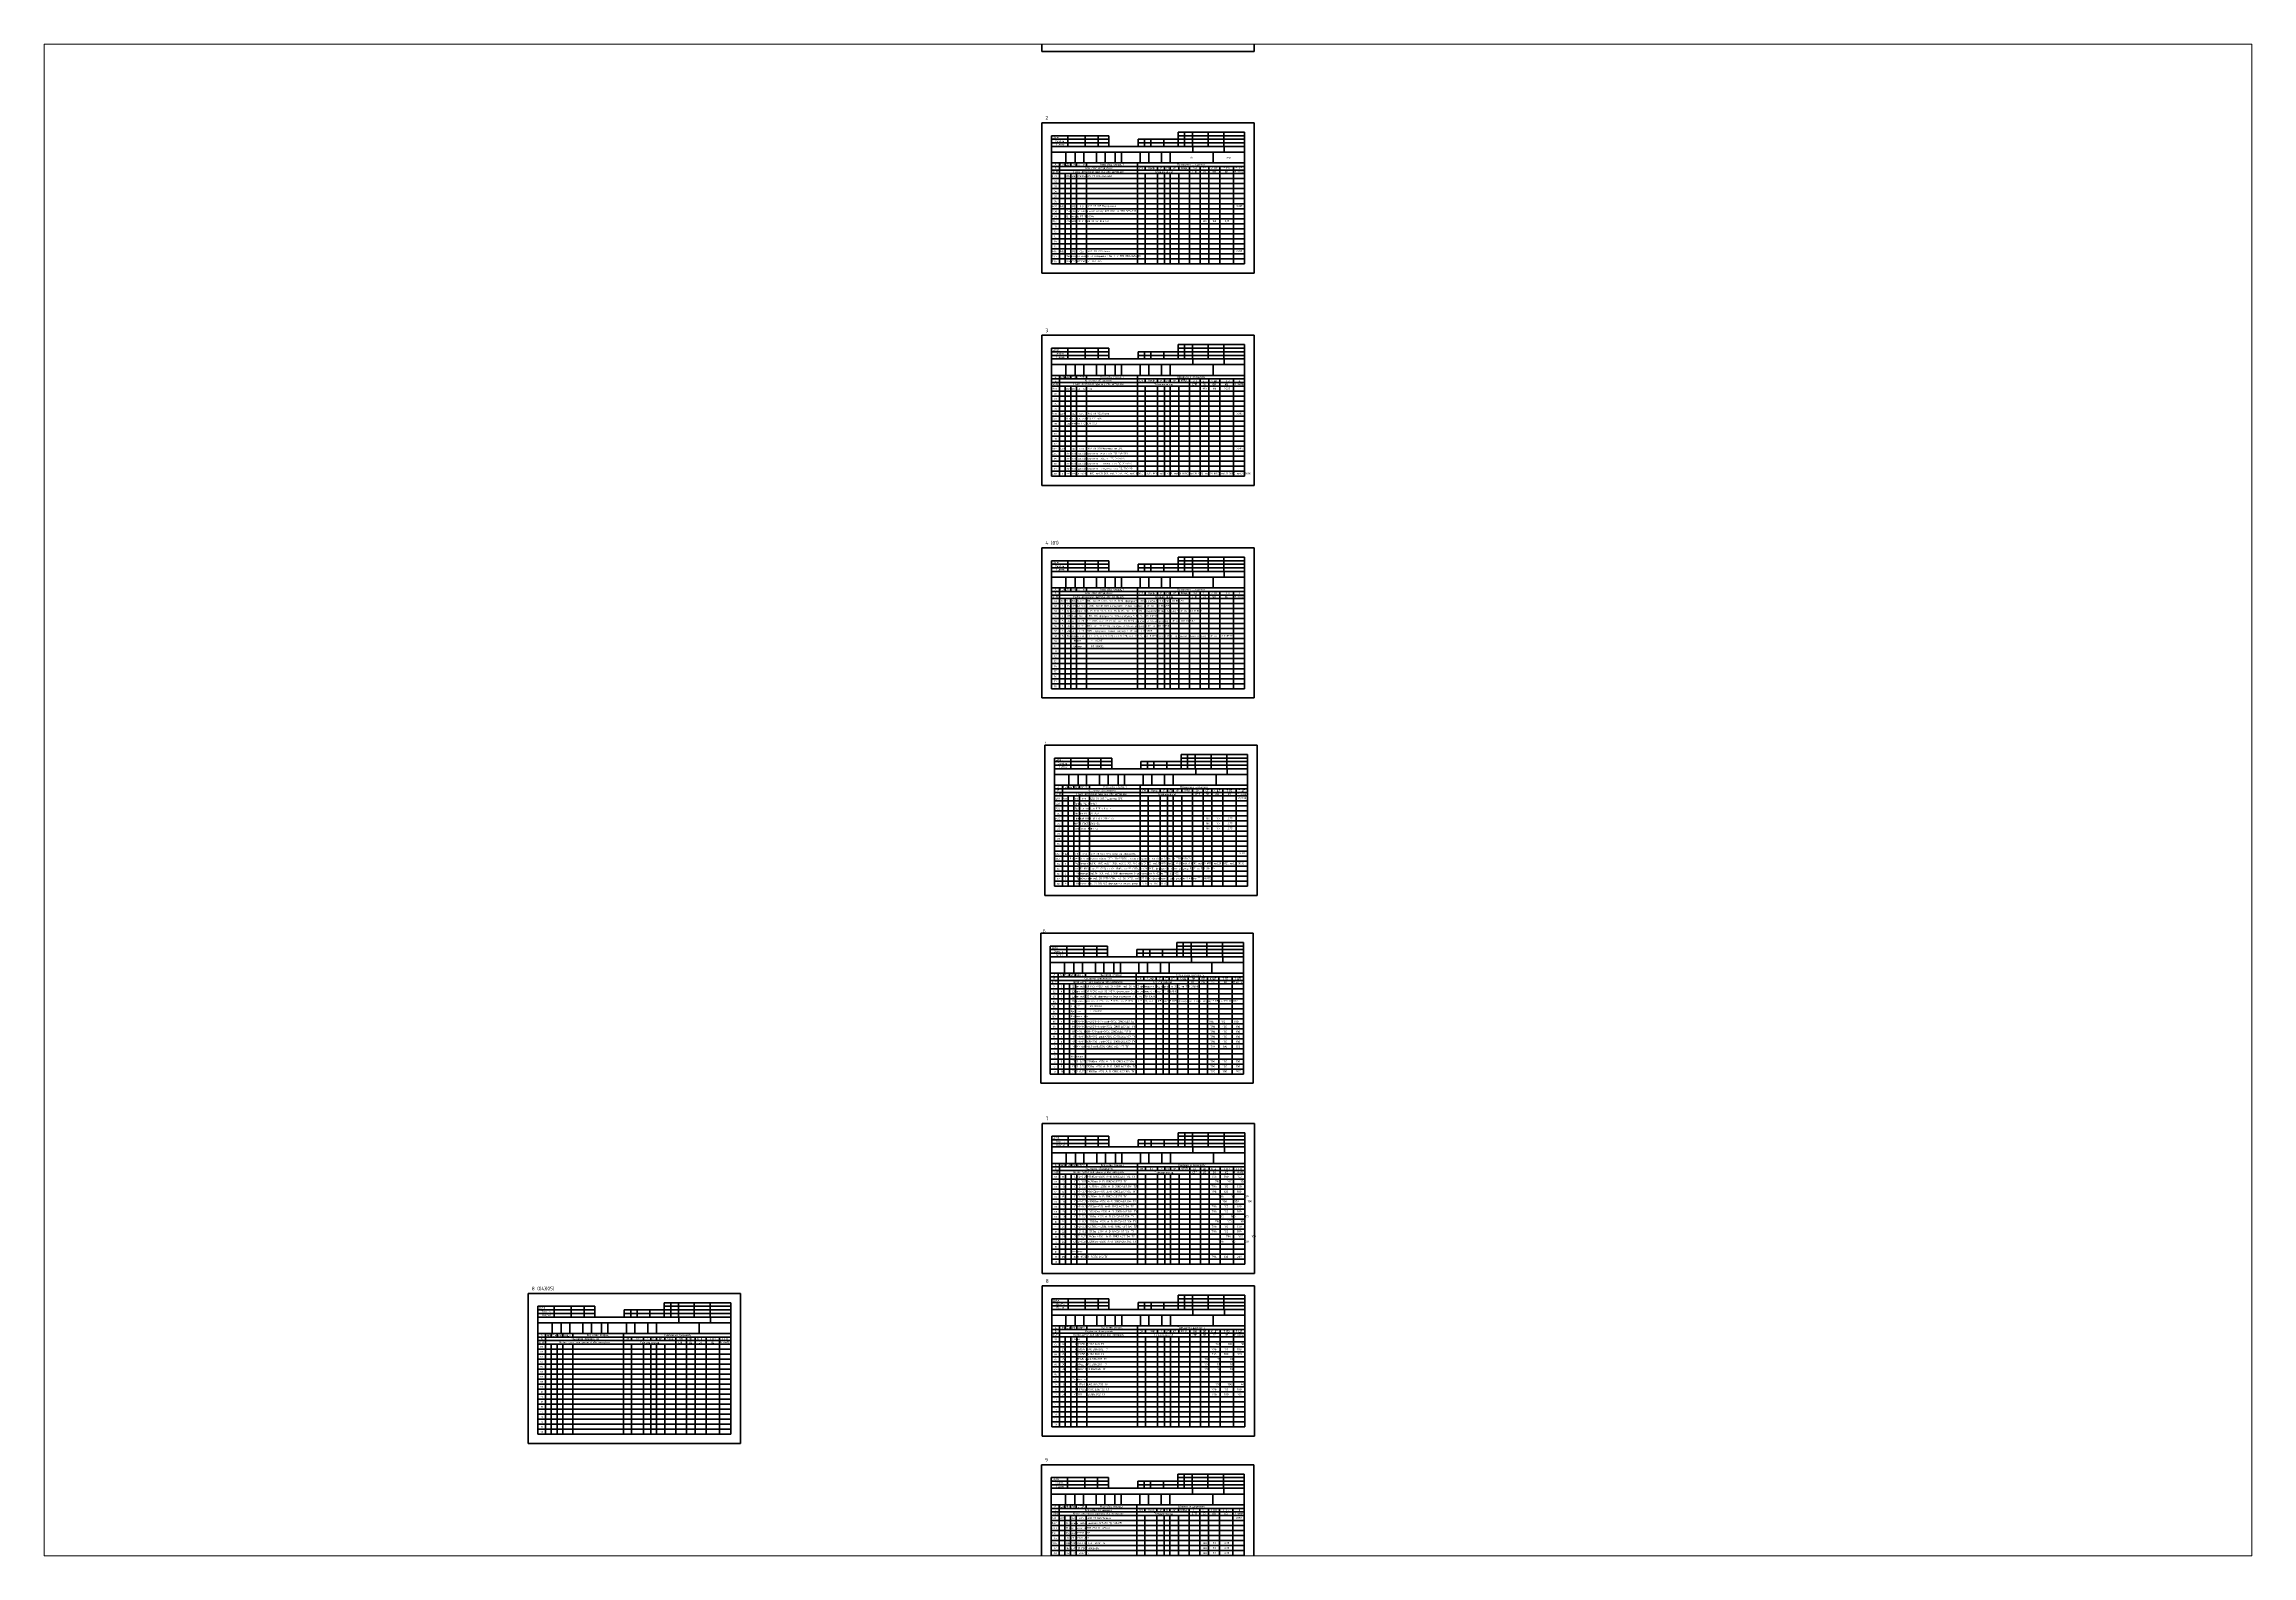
# Paper-space layout 'Лист2' of a CAD drawing. Header units: millimetres. Extents: x 29 to 258, y 20 to 177.
# The model-space entities are those that its viewports show. They can reach past a viewport. Long polylines and large blocks are cut down to what shows.
import ezdxf

# ---------------------------------------------------------------- set-up
doc = ezdxf.new("R2010")
doc.units = ezdxf.units.MM
doc.layers.get('0').update_dxf_attribs({"lineweight": 35})
doc.layers.add('Текст', color=7, linetype='Continuous')
doc.styles.get("Standard").update_dxf_attribs({"font": 'GOST_B.TTF'})

# ---------------------------------------------------------------- blocks, each defined once
blk = doc.blocks.new('*U1')
for p, q in [((11, 0), (270, 0)), ((11, 0), (11, -7)), ((120, 0), (120, -7)), ((131, 0), (131, -7)), ((148, 0), (148, -7)), ((158, 0), (158, -7)), ((166, 0), (166, -7)), ((178, 0), (178, -7)), ((193, 0), (193, -7)), ((208, 0), (208, -7)), ((220, 0), (220, -7)), ((235.5, 0), (235.5, -7)), ((254.3, 0), (254.3, -7)), ((270, 0), (270, -7)), ((270, -7), (11, -7))]:
    blk.add_line(p, q)
blk = doc.blocks.new('*U5')
for p, q in [((11, 0), (270, 0)), ((11, 0), (11, -7)), ((120, 0), (120, -7)), ((131, 0), (131, -7)), ((148, 0), (148, -7)), ((158, 0), (158, -7)), ((166, 0), (166, -7)), ((178, 0), (178, -7)), ((193, 0), (193, -7)), ((208, 0), (208, -7)), ((220, 0), (220, -7)), ((235.5, 0), (235.5, -7)), ((254.3, 0), (254.3, -7)), ((270, 0), (270, -7)), ((270, -7), (11, -7))]:
    blk.add_line(p, q)
blk = doc.blocks.new('*U6')
for p, q in [((11, 0), (270, 0)), ((11, 0), (11, -7)), ((120, 0), (120, -7)), ((131, 0), (131, -7)), ((148, 0), (148, -7)), ((158, 0), (158, -7)), ((166, 0), (166, -7)), ((178, 0), (178, -7)), ((193, 0), (193, -7)), ((208, 0), (208, -7)), ((220, 0), (220, -7)), ((235.5, 0), (235.5, -7)), ((254.3, 0), (254.3, -7)), ((270, 0), (270, -7)), ((270, -7), (11, -7))]:
    blk.add_line(p, q)
blk = doc.blocks.new('*U7')
for p, q in [((11, 0), (270, 0)), ((11, 0), (11, -7)), ((120, 0), (120, -7)), ((131, 0), (131, -7)), ((148, 0), (148, -7)), ((158, 0), (158, -7)), ((166, 0), (166, -7)), ((178, 0), (178, -7)), ((193, 0), (193, -7)), ((208, 0), (208, -7)), ((220, 0), (220, -7)), ((235.5, 0), (235.5, -7)), ((254.3, 0), (254.3, -7)), ((270, 0), (270, -7)), ((270, -7), (11, -7))]:
    blk.add_line(p, q)

msp = doc.modelspace()

# ---------------------------------------------------------------- linework, layer by layer
for p, q in [((52.4, 351), (52.4, 561)), ((349.4, 561), (349.4, 351)), ((76.9, 467.4), (76.9, 369.4)), ((65.9, 369.4), (65.9, 398.4)), ((76.9, 376.4), (65.9, 376.4)), ((335.9, 376.4), (65.9, 376.4)), ((65.9, 376.4), (335.9, 376.4)), ((76.9, 383.4), (76.9, 376.4)), ((76.9, 376.4), (76.9, 369.4)), ((84.9, 383.4), (84.9, 376.4)), ((84.9, 376.4), (84.9, 369.4)), ((92.9, 383.4), (92.9, 376.4)), ((92.9, 376.4), (92.9, 369.4)), ((100.9, 383.4), (100.9, 376.4)), ((100.9, 376.4), (100.9, 369.4)), ((114.9, 383.4), (114.9, 376.4)), ((114.9, 376.4), (114.9, 369.4)), ((185.9, 383.4), (185.9, 376.4)), ((185.9, 376.4), (185.9, 369.4)), ((196.9, 383.4), (196.9, 376.4)), ((196.9, 376.4), (196.9, 369.4)), ((213.9, 383.4), (213.9, 376.4)), ((213.9, 376.4), (213.9, 369.4)), ((223.9, 383.4), (223.9, 376.4)), ((223.9, 376.4), (223.9, 369.4)), ((231.9, 383.4), (231.9, 376.4)), ((231.9, 376.4), (231.9, 369.4)), ((243.9, 383.4), (243.9, 376.4)), ((243.9, 376.4), (243.9, 369.4)), ((258.9, 383.4), (258.9, 376.4)), ((258.9, 376.4), (258.9, 369.4)), ((273.9, 383.4), (273.9, 376.4)), ((273.9, 376.4), (273.9, 369.4)), ((285.9, 383.4), (285.9, 376.4)), ((285.9, 376.4), (285.9, 369.4)), ((301.4, 383.4), (301.4, 376.4)), ((301.4, 376.4), (301.4, 369.4)), ((320.2, 383.4), (320.2, 376.4)), ((320.2, 376.4), (320.2, 369.4)), ((335.9, 398.4), (335.9, 369.4)), ((349.4, 351), (52.4, 351)), ((76.9, 369.4), (65.9, 369.4)), ((76.9, 369.4), (65.9, 369.4)), ((335.9, 369.4), (65.9, 369.4)), ((65.9, 369.4), (335.9, 369.4)), ((52.4, 41.3), (52.4, 251.3)), ((52.4, 251.3), (349.4, 251.3)), ((349.4, 251.3), (349.4, 41.3)), ((65.9, 233.2), (88.9, 233.2)), ((65.9, 218.3), (65.9, 233.2)), ((145.9, 228.3), (65.9, 228.3)), ((145.9, 223.3), (65.9, 223.3)), ((145.9, 218.3), (65.9, 218.3)), ((65.9, 218.3), (335.9, 218.3)), ((65.9, 218.3), (65.9, 210.3)), ((88.9, 233.2), (112.9, 233.2)), ((88.9, 233.2), (88.9, 218.3)), ((112.9, 233.2), (130.9, 233.2)), ((112.9, 233.2), (112.9, 218.3)), ((130.9, 233.2), (145.9, 233.3)), ((130.9, 233.2), (130.9, 218.3)), ((145.9, 233.3), (145.9, 228.3)), ((145.9, 228.3), (145.9, 223.3)), ((145.9, 223.3), (145.9, 218.3)), ((195.9, 228.3), (186.9, 228.3)), ((186.9, 228.3), (186.9, 218.3)), ((186.9, 223.3), (335.9, 223.3)), ((204.9, 228.3), (195.9, 228.3)), ((195.9, 228.3), (195.9, 218.3)), ((222.9, 228.3), (204.9, 228.3)), ((204.9, 228.3), (204.9, 218.3)), ((242.9, 228.3), (222.9, 228.3)), ((222.9, 228.3), (222.9, 218.3)), ((251.9, 238.3), (242.9, 238.3)), ((242.9, 238.3), (242.9, 228.3)), ((242.9, 233.3), (335.9, 233.3)), ((335.9, 228.3), (242.9, 228.3)), ((242.9, 228.3), (242.9, 218.3)), ((262.9, 238.3), (251.9, 238.3)), ((251.9, 238.3), (251.9, 218.3)), ((284.9, 238.3), (262.9, 238.3)), ((262.9, 238.3), (262.9, 218.3)), ((263.4, 210.3), (263.4, 218.3)), ((306.9, 238.3), (284.9, 238.3)), ((284.9, 238.3), (284.9, 218.3)), ((335.9, 238.3), (306.9, 238.3)), ((306.9, 238.3), (306.9, 218.3)), ((307.4, 210.3), (307.4, 218.3)), ((335.9, 218.3), (335.9, 238.3)), ((335.9, 210.3), (335.9, 218.3)), ((65.9, 210.3), (335.9, 210.3)), ((65.9, 210.3), (65.9, 205.3)), ((65.9, 205.3), (65.9, 200.3)), ((65.9, 200.3), (65.9, 195.3)), ((65.9, 195.3), (335.9, 195.3)), ((65.9, 195.3), (65.9, 190.3)), ((65.9, 190.3), (335.9, 190.3)), ((65.9, 190.3), (65.9, 180.3)), ((335.9, 185.3), (65.9, 185.3)), ((76.9, 195.3), (76.9, 180.3)), ((84.9, 195.3), (84.9, 190.3)), ((85.9, 210.3), (85.9, 195.3)), ((92.9, 195.3), (92.9, 190.3)), ((98.9, 210.3), (98.9, 195.3)), ((100.9, 195.3), (100.9, 190.3)), ((110.9, 210.3), (110.9, 195.3)), ((114.9, 195.3), (114.9, 190.3)), ((128.9, 210.3), (128.9, 195.3)), ((140.9, 210.3), (140.9, 195.3)), ((154.9, 210.3), (154.9, 195.3)), ((163.9, 210.3), (163.9, 195.3)), ((185.9, 195.3), (185.9, 190.3)), ((185.9, 190.3), (185.9, 185.3)), ((185.9, 185.3), (185.9, 180.3)), ((189.9, 210.3), (189.9, 195.3)), ((196.9, 190.3), (196.9, 185.3)), ((201.9, 210.3), (201.9, 195.3)), ((213.9, 190.3), (213.9, 185.3)), ((219.9, 210.3), (219.9, 195.3)), ((223.9, 190.3), (223.9, 185.3)), ((231.9, 210.3), (231.9, 195.3)), ((231.9, 190.3), (231.9, 185.3)), ((243.9, 190.3), (243.9, 185.3)), ((258.9, 190.3), (258.9, 185.3)), ((258.9, 185.3), (258.9, 180.3)), ((273.9, 190.3), (273.9, 185.3)), ((273.9, 185.3), (273.9, 180.3)), ((285.9, 190.3), (285.9, 185.3)), ((285.9, 185.3), (285.9, 180.3)), ((291.9, 210.3), (291.9, 195.3)), ((301.4, 190.3), (301.4, 185.3)), ((301.4, 185.3), (301.4, 180.3)), ((320.2, 190.3), (320.2, 185.3)), ((320.2, 185.3), (320.2, 180.3)), ((335.9, 195.3), (335.9, 210.3)), ((335.9, 180.3), (335.9, 195.3)), ((65.9, 180.3), (335.9, 180.3)), ((65.9, 180.3), (65.9, 54.3)), ((76.9, 173.3), (65.9, 173.3)), ((65.9, 173.3), (335.9, 173.3)), ((65.9, 166.3), (65.9, 173.3)), ((76.9, 166.3), (65.9, 166.3)), ((76.9, 166.3), (65.9, 166.3)), ((335.9, 166.3), (65.9, 166.3)), ((65.9, 166.3), (335.9, 166.3)), ((65.9, 159.3), (65.9, 166.3)), ((76.9, 159.3), (65.9, 159.3)), ((335.9, 159.3), (65.9, 159.3)), ((65.9, 159.3), (335.9, 159.3)), ((65.9, 152.3), (65.9, 159.3)), ((76.9, 180.3), (76.9, 54.3)), ((76.9, 173.3), (76.9, 166.3)), ((76.9, 166.3), (76.9, 159.3)), ((76.9, 159.3), (76.9, 152.3)), ((84.9, 180.3), (84.9, 166.3)), ((84.9, 166.3), (84.9, 159.3)), ((84.9, 159.3), (84.9, 152.3)), ((92.9, 180.3), (92.9, 166.3)), ((92.9, 166.3), (92.9, 159.3)), ((92.9, 159.3), (92.9, 152.3)), ((100.9, 180.3), (100.9, 166.3)), ((100.9, 166.3), (100.9, 159.3)), ((100.9, 159.3), (100.9, 152.3)), ((114.9, 180.3), (114.9, 166.3)), ((114.9, 166.3), (114.9, 159.3)), ((114.9, 159.3), (114.9, 152.3)), ((185.9, 173.3), (185.9, 166.3)), ((185.9, 166.3), (185.9, 159.3)), ((185.9, 159.3), (185.9, 152.3)), ((196.9, 173.3), (196.9, 166.3)), ((196.9, 166.3), (196.9, 159.3)), ((196.9, 159.3), (196.9, 152.3)), ((213.9, 173.3), (213.9, 166.3)), ((213.9, 166.3), (213.9, 159.3)), ((213.9, 159.3), (213.9, 152.3)), ((223.9, 173.3), (223.9, 166.3)), ((223.9, 166.3), (223.9, 159.3)), ((223.9, 159.3), (223.9, 152.3)), ((231.9, 173.3), (231.9, 166.3)), ((231.9, 166.3), (231.9, 159.3)), ((231.9, 159.3), (231.9, 152.3)), ((243.9, 173.3), (243.9, 166.3)), ((243.9, 166.3), (243.9, 159.3)), ((243.9, 159.3), (243.9, 152.3)), ((258.9, 173.3), (258.9, 166.3)), ((258.9, 166.3), (258.9, 159.3)), ((258.9, 159.3), (258.9, 152.3)), ((273.9, 173.3), (273.9, 166.3)), ((273.9, 166.3), (273.9, 159.3)), ((273.9, 159.3), (273.9, 152.3)), ((285.9, 173.3), (285.9, 166.3)), ((285.9, 166.3), (285.9, 159.3)), ((285.9, 159.3), (285.9, 152.3)), ((301.4, 173.3), (301.4, 166.3)), ((301.4, 166.3), (301.4, 159.3)), ((301.4, 159.3), (301.4, 152.3)), ((320.2, 173.3), (320.2, 166.3)), ((320.2, 166.3), (320.2, 159.3)), ((320.2, 159.3), (320.2, 152.3)), ((335.9, 173.3), (335.9, 166.3)), ((335.9, 166.3), (335.9, 159.3)), ((335.9, 159.3), (335.9, 152.3)), ((76.9, 152.3), (65.9, 152.3)), ((335.9, 152.3), (65.9, 152.3)), ((65.9, 152.3), (335.9, 152.3)), ((65.9, 145.3), (65.9, 152.3)), ((76.9, 145.3), (65.9, 145.3)), ((76.9, 145.3), (65.9, 145.3)), ((335.9, 145.3), (65.9, 145.3)), ((65.9, 145.3), (335.9, 145.3)), ((65.9, 138.3), (65.9, 145.3)), ((76.9, 138.3), (65.9, 138.3)), ((335.9, 138.3), (65.9, 138.3)), ((65.9, 138.3), (335.9, 138.3)), ((65.9, 131.3), (65.9, 138.3)), ((76.9, 131.3), (65.9, 131.3)), ((335.9, 131.3), (65.9, 131.3)), ((65.9, 131.3), (335.9, 131.3)), ((65.9, 124.3), (65.9, 131.3)), ((76.9, 124.3), (65.9, 124.3)), ((76.9, 124.3), (65.9, 124.3)), ((335.9, 124.3), (65.9, 124.3)), ((65.9, 124.3), (335.9, 124.3)), ((65.9, 117.3), (65.9, 124.3)), ((76.9, 152.3), (76.9, 145.3)), ((76.9, 145.3), (76.9, 138.3)), ((76.9, 138.3), (76.9, 131.3)), ((76.9, 131.3), (76.9, 124.3)), ((76.9, 124.3), (76.9, 117.3)), ((84.9, 152.3), (84.9, 145.3)), ((84.9, 145.3), (84.9, 138.3)), ((84.9, 138.3), (84.9, 131.3)), ((84.9, 131.3), (84.9, 124.3)), ((84.9, 124.3), (84.9, 117.3)), ((92.9, 152.3), (92.9, 145.3)), ((92.9, 145.3), (92.9, 138.3)), ((92.9, 138.3), (92.9, 131.3)), ((92.9, 131.3), (92.9, 124.3)), ((92.9, 124.3), (92.9, 117.3)), ((100.9, 152.3), (100.9, 145.3)), ((100.9, 145.3), (100.9, 138.3)), ((100.9, 138.3), (100.9, 131.3)), ((100.9, 131.3), (100.9, 124.3)), ((100.9, 124.3), (100.9, 117.3)), ((114.9, 152.3), (114.9, 145.3)), ((114.9, 145.3), (114.9, 138.3)), ((114.9, 138.3), (114.9, 131.3)), ((114.9, 131.3), (114.9, 124.3)), ((114.9, 124.3), (114.9, 117.3)), ((185.9, 152.3), (185.9, 145.3)), ((185.9, 145.3), (185.9, 138.3)), ((185.9, 138.3), (185.9, 131.3)), ((185.9, 131.3), (185.9, 124.3)), ((185.9, 124.3), (185.9, 117.3)), ((196.9, 152.3), (196.9, 145.3)), ((196.9, 145.3), (196.9, 138.3)), ((196.9, 138.3), (196.9, 131.3)), ((196.9, 131.3), (196.9, 124.3)), ((196.9, 124.3), (196.9, 117.3)), ((213.9, 152.3), (213.9, 145.3)), ((213.9, 145.3), (213.9, 138.3)), ((213.9, 138.3), (213.9, 131.3)), ((213.9, 131.3), (213.9, 124.3)), ((213.9, 124.3), (213.9, 117.3)), ((223.9, 152.3), (223.9, 145.3)), ((223.9, 145.3), (223.9, 138.3)), ((223.9, 138.3), (223.9, 131.3)), ((223.9, 131.3), (223.9, 124.3)), ((223.9, 124.3), (223.9, 117.3)), ((231.9, 152.3), (231.9, 145.3)), ((231.9, 145.3), (231.9, 138.3)), ((231.9, 138.3), (231.9, 131.3)), ((231.9, 131.3), (231.9, 124.3)), ((231.9, 124.3), (231.9, 117.3)), ((243.9, 152.3), (243.9, 145.3)), ((243.9, 145.3), (243.9, 138.3)), ((243.9, 138.3), (243.9, 131.3)), ((243.9, 131.3), (243.9, 124.3)), ((243.9, 124.3), (243.9, 117.3)), ((258.9, 152.3), (258.9, 145.3)), ((258.9, 145.3), (258.9, 138.3)), ((258.9, 138.3), (258.9, 131.3)), ((258.9, 131.3), (258.9, 124.3)), ((258.9, 124.3), (258.9, 117.3)), ((273.9, 152.3), (273.9, 145.3)), ((273.9, 145.3), (273.9, 138.3)), ((273.9, 138.3), (273.9, 131.3)), ((273.9, 131.3), (273.9, 124.3)), ((273.9, 124.3), (273.9, 117.3)), ((285.9, 152.3), (285.9, 145.3)), ((285.9, 145.3), (285.9, 138.3)), ((285.9, 138.3), (285.9, 131.3)), ((285.9, 131.3), (285.9, 124.3)), ((285.9, 124.3), (285.9, 117.3)), ((301.4, 152.3), (301.4, 145.3)), ((301.4, 145.3), (301.4, 138.3)), ((301.4, 138.3), (301.4, 131.3)), ((301.4, 131.3), (301.4, 124.3)), ((301.4, 124.3), (301.4, 117.3)), ((320.2, 152.3), (320.2, 145.3)), ((320.2, 145.3), (320.2, 138.3)), ((320.2, 138.3), (320.2, 131.3)), ((320.2, 131.3), (320.2, 124.3)), ((320.2, 124.3), (320.2, 117.3)), ((335.9, 152.3), (335.9, 145.3)), ((335.9, 145.3), (335.9, 138.3)), ((335.9, 138.3), (335.9, 131.3)), ((335.9, 131.3), (335.9, 124.3)), ((335.9, 124.3), (335.9, 117.3)), ((76.9, 117.3), (65.9, 117.3)), ((335.9, 117.3), (65.9, 117.3)), ((65.9, 117.3), (335.9, 117.3)), ((65.9, 110.3), (65.9, 117.3)), ((76.9, 110.3), (65.9, 110.3)), ((335.9, 110.3), (65.9, 110.3)), ((65.9, 110.3), (335.9, 110.3)), ((65.9, 103.3), (65.9, 110.3)), ((76.9, 103.3), (65.9, 103.3)), ((76.9, 103.3), (65.9, 103.3)), ((335.9, 103.3), (65.9, 103.3)), ((65.9, 103.3), (335.9, 103.3)), ((65.9, 96.3), (65.9, 103.3)), ((76.9, 96.3), (65.9, 96.3)), ((335.9, 96.3), (65.9, 96.3)), ((65.9, 96.3), (335.9, 96.3)), ((65.9, 89.3), (65.9, 96.3)), ((76.9, 117.3), (76.9, 110.3)), ((76.9, 110.3), (76.9, 103.3)), ((76.9, 103.3), (76.9, 96.3)), ((76.9, 96.3), (76.9, 89.3)), ((84.9, 117.3), (84.9, 110.3)), ((84.9, 110.3), (84.9, 103.3)), ((84.9, 103.3), (84.9, 96.3)), ((84.9, 96.3), (84.9, 89.3)), ((92.9, 117.3), (92.9, 110.3)), ((92.9, 110.3), (92.9, 103.3)), ((92.9, 103.3), (92.9, 96.3)), ((92.9, 96.3), (92.9, 89.3)), ((100.9, 117.3), (100.9, 110.3)), ((100.9, 110.3), (100.9, 103.3)), ((100.9, 103.3), (100.9, 96.3)), ((100.9, 96.3), (100.9, 89.3)), ((114.9, 117.3), (114.9, 110.3)), ((114.9, 110.3), (114.9, 103.3)), ((114.9, 103.3), (114.9, 96.3)), ((114.9, 96.3), (114.9, 89.3)), ((185.9, 117.3), (185.9, 110.3)), ((185.9, 110.3), (185.9, 103.3)), ((185.9, 103.3), (185.9, 96.3)), ((185.9, 96.3), (185.9, 89.3)), ((196.9, 117.3), (196.9, 110.3)), ((196.9, 110.3), (196.9, 103.3)), ((196.9, 103.3), (196.9, 96.3)), ((196.9, 96.3), (196.9, 89.3)), ((213.9, 117.3), (213.9, 110.3)), ((213.9, 110.3), (213.9, 103.3)), ((213.9, 103.3), (213.9, 96.3)), ((213.9, 96.3), (213.9, 89.3)), ((223.9, 117.3), (223.9, 110.3)), ((223.9, 110.3), (223.9, 103.3)), ((223.9, 103.3), (223.9, 96.3)), ((223.9, 96.3), (223.9, 89.3)), ((231.9, 117.3), (231.9, 110.3)), ((231.9, 110.3), (231.9, 103.3)), ((231.9, 103.3), (231.9, 96.3)), ((231.9, 96.3), (231.9, 89.3)), ((243.9, 117.3), (243.9, 110.3)), ((243.9, 110.3), (243.9, 103.3)), ((243.9, 103.3), (243.9, 96.3)), ((243.9, 96.3), (243.9, 89.3)), ((258.9, 117.3), (258.9, 110.3)), ((258.9, 110.3), (258.9, 103.3)), ((258.9, 103.3), (258.9, 96.3)), ((258.9, 96.3), (258.9, 89.3)), ((273.9, 117.3), (273.9, 110.3)), ((273.9, 110.3), (273.9, 103.3)), ((273.9, 103.3), (273.9, 96.3)), ((273.9, 96.3), (273.9, 89.3)), ((285.9, 117.3), (285.9, 110.3)), ((285.9, 110.3), (285.9, 103.3)), ((285.9, 103.3), (285.9, 96.3)), ((285.9, 96.3), (285.9, 89.3)), ((301.4, 117.3), (301.4, 110.3)), ((301.4, 110.3), (301.4, 103.3)), ((301.4, 103.3), (301.4, 96.3)), ((301.4, 96.3), (301.4, 89.3)), ((320.2, 117.3), (320.2, 110.3)), ((320.2, 110.3), (320.2, 103.3)), ((320.2, 103.3), (320.2, 96.3)), ((320.2, 96.3), (320.2, 89.3)), ((335.9, 117.3), (335.9, 110.3)), ((335.9, 110.3), (335.9, 103.3)), ((335.9, 103.3), (335.9, 96.3)), ((335.9, 96.3), (335.9, 89.3)), ((76.9, 89.3), (65.9, 89.3)), ((335.9, 89.3), (65.9, 89.3)), ((65.9, 89.3), (335.9, 89.3)), ((65.9, 82.3), (65.9, 89.3)), ((76.9, 82.3), (65.9, 82.3)), ((76.9, 82.3), (65.9, 82.3)), ((335.9, 82.3), (65.9, 82.3)), ((65.9, 82.3), (335.9, 82.3)), ((65.9, 75.3), (65.9, 82.3)), ((76.9, 75.3), (65.9, 75.3)), ((335.9, 75.3), (65.9, 75.3)), ((65.9, 75.3), (335.9, 75.3)), ((65.9, 68.3), (65.9, 75.3)), ((76.9, 68.3), (65.9, 68.3)), ((335.9, 68.3), (65.9, 68.3)), ((65.9, 68.3), (335.9, 68.3)), ((65.9, 61.3), (65.9, 68.3)), ((76.9, 89.3), (76.9, 82.3)), ((76.9, 82.3), (76.9, 75.3)), ((76.9, 75.3), (76.9, 68.3)), ((76.9, 68.3), (76.9, 61.3)), ((84.9, 89.3), (84.9, 82.3)), ((84.9, 82.3), (84.9, 75.3)), ((84.9, 75.3), (84.9, 68.3)), ((84.9, 68.3), (84.9, 61.3)), ((92.9, 89.3), (92.9, 82.3)), ((92.9, 82.3), (92.9, 75.3)), ((92.9, 75.3), (92.9, 68.3)), ((92.9, 68.3), (92.9, 61.3)), ((100.9, 89.3), (100.9, 82.3)), ((100.9, 82.3), (100.9, 75.3)), ((100.9, 75.3), (100.9, 68.3)), ((100.9, 68.3), (100.9, 61.3)), ((114.9, 89.3), (114.9, 82.3)), ((114.9, 82.3), (114.9, 75.3)), ((114.9, 75.3), (114.9, 68.3)), ((114.9, 68.3), (114.9, 61.3)), ((185.9, 89.3), (185.9, 82.3)), ((185.9, 82.3), (185.9, 75.3)), ((185.9, 75.3), (185.9, 68.3)), ((185.9, 68.3), (185.9, 61.3)), ((196.9, 89.3), (196.9, 82.3)), ((196.9, 82.3), (196.9, 75.3)), ((196.9, 75.3), (196.9, 68.3)), ((196.9, 68.3), (196.9, 61.3)), ((213.9, 89.3), (213.9, 82.3)), ((213.9, 82.3), (213.9, 75.3)), ((213.9, 75.3), (213.9, 68.3)), ((213.9, 68.3), (213.9, 61.3)), ((223.9, 89.3), (223.9, 82.3)), ((223.9, 82.3), (223.9, 75.3)), ((223.9, 75.3), (223.9, 68.3)), ((223.9, 68.3), (223.9, 61.3)), ((231.9, 89.3), (231.9, 82.3)), ((231.9, 82.3), (231.9, 75.3)), ((231.9, 75.3), (231.9, 68.3)), ((231.9, 68.3), (231.9, 61.3)), ((243.9, 89.3), (243.9, 82.3)), ((243.9, 82.3), (243.9, 75.3)), ((243.9, 75.3), (243.9, 68.3)), ((243.9, 68.3), (243.9, 61.3)), ((258.9, 89.3), (258.9, 82.3)), ((258.9, 82.3), (258.9, 75.3)), ((258.9, 75.3), (258.9, 68.3)), ((258.9, 68.3), (258.9, 61.3)), ((273.9, 89.3), (273.9, 82.3)), ((273.9, 82.3), (273.9, 75.3)), ((273.9, 75.3), (273.9, 68.3)), ((273.9, 68.3), (273.9, 61.3)), ((285.9, 89.3), (285.9, 82.3)), ((285.9, 82.3), (285.9, 75.3)), ((285.9, 75.3), (285.9, 68.3)), ((285.9, 68.3), (285.9, 61.3)), ((301.4, 89.3), (301.4, 82.3)), ((301.4, 82.3), (301.4, 75.3)), ((301.4, 75.3), (301.4, 68.3)), ((301.4, 68.3), (301.4, 61.3)), ((320.2, 89.3), (320.2, 82.3)), ((320.2, 82.3), (320.2, 75.3)), ((320.2, 75.3), (320.2, 68.3)), ((320.2, 68.3), (320.2, 61.3)), ((335.9, 89.3), (335.9, 82.3)), ((335.9, 82.3), (335.9, 75.3)), ((335.9, 75.3), (335.9, 68.3)), ((335.9, 68.3), (335.9, 61.3)), ((349.4, 41.3), (52.4, 41.3)), ((76.9, 61.3), (65.9, 61.3)), ((76.9, 61.3), (65.9, 61.3)), ((335.9, 61.3), (65.9, 61.3)), ((65.9, 61.3), (335.9, 61.3)), ((65.9, 54.3), (65.9, 61.3)), ((76.9, 54.3), (65.9, 54.3)), ((76.9, 54.3), (65.9, 54.3)), ((76.9, 54.3), (65.9, 54.3)), ((335.9, 54.3), (65.9, 54.3)), ((76.9, 61.3), (76.9, 54.3)), ((84.9, 61.3), (84.9, 54.3)), ((92.9, 61.3), (92.9, 54.3)), ((100.9, 61.3), (100.9, 54.3)), ((114.9, 61.3), (114.9, 54.3)), ((185.9, 61.3), (185.9, 54.3)), ((196.9, 61.3), (196.9, 54.3)), ((213.9, 61.3), (213.9, 54.3)), ((223.9, 61.3), (223.9, 54.3)), ((231.9, 61.3), (231.9, 54.3)), ((243.9, 61.3), (243.9, 54.3)), ((258.9, 61.3), (258.9, 54.3)), ((273.9, 61.3), (273.9, 54.3)), ((285.9, 61.3), (285.9, 54.3)), ((301.4, 61.3), (301.4, 54.3)), ((320.2, 61.3), (320.2, 54.3)), ((335.9, 61.3), (335.9, 54.3)), ((52.4, -255.8), (52.4, -45.8)), ((52.4, -45.8), (349.4, -45.8)), ((251.9, -58.8), (242.9, -58.8)), ((242.9, -58.8), (242.9, -68.8)), ((262.9, -58.8), (251.9, -58.8)), ((251.9, -58.8), (251.9, -78.8)), ((284.9, -58.8), (262.9, -58.8)), ((262.9, -58.8), (262.9, -78.8)), ((306.9, -58.8), (284.9, -58.8)), ((284.9, -58.8), (284.9, -78.8)), ((335.9, -58.8), (306.9, -58.8)), ((306.9, -58.8), (306.9, -78.8)), ((335.9, -78.8), (335.9, -58.8)), ((349.4, -45.8), (349.4, -255.8)), ((65.9, -63.8), (88.9, -63.8)), ((65.9, -78.8), (65.9, -63.8)), ((145.9, -68.8), (65.9, -68.8)), ((145.9, -73.8), (65.9, -73.8)), ((145.9, -78.8), (65.9, -78.8)), ((65.9, -78.8), (335.9, -78.8)), ((65.9, -78.8), (65.9, -86.8)), ((65.9, -86.8), (335.9, -86.8)), ((65.9, -86.8), (65.9, -91.8)), ((65.9, -91.8), (65.9, -96.8)), ((85.9, -86.8), (85.9, -101.8)), ((88.9, -63.8), (112.9, -63.8)), ((88.9, -63.8), (88.9, -78.8)), ((98.9, -86.8), (98.9, -101.8)), ((110.9, -86.8), (110.9, -101.8)), ((112.9, -63.8), (130.9, -63.8)), ((112.9, -63.8), (112.9, -78.8)), ((128.9, -86.8), (128.9, -101.8)), ((130.9, -63.8), (145.9, -63.8)), ((130.9, -63.8), (130.9, -78.8)), ((140.9, -86.8), (140.9, -101.8)), ((145.9, -63.8), (145.9, -68.8)), ((145.9, -68.8), (145.9, -73.8)), ((145.9, -73.8), (145.9, -78.8)), ((154.9, -86.8), (154.9, -101.8)), ((163.9, -86.8), (163.9, -101.8)), ((195.9, -68.8), (186.9, -68.8)), ((186.9, -68.8), (186.9, -78.8)), ((186.9, -73.8), (335.9, -73.8)), ((189.9, -86.8), (189.9, -101.8)), ((204.9, -68.8), (195.9, -68.8)), ((195.9, -68.8), (195.9, -78.8)), ((201.9, -86.8), (201.9, -101.8)), ((222.9, -68.8), (204.9, -68.8)), ((204.9, -68.8), (204.9, -78.8)), ((219.9, -86.8), (219.9, -101.8)), ((242.9, -68.8), (222.9, -68.8)), ((222.9, -68.8), (222.9, -78.8)), ((231.9, -86.8), (231.9, -101.8)), ((242.9, -63.8), (335.9, -63.8)), ((335.9, -68.8), (242.9, -68.8)), ((242.9, -68.8), (242.9, -78.8)), ((263.4, -86.8), (263.4, -78.8)), ((291.9, -86.8), (291.9, -101.8)), ((307.4, -86.8), (307.4, -78.8)), ((335.9, -86.8), (335.9, -78.8)), ((335.9, -101.8), (335.9, -86.8)), ((65.9, -96.8), (65.9, -101.8)), ((65.9, -101.8), (335.9, -101.8)), ((65.9, -101.8), (65.9, -106.8)), ((65.9, -106.8), (335.9, -106.8)), ((65.9, -106.8), (65.9, -116.8)), ((335.9, -111.8), (65.9, -111.8)), ((65.9, -116.8), (335.9, -116.8)), ((65.9, -116.8), (65.9, -242.8)), ((76.9, -101.8), (76.9, -116.8)), ((76.9, -116.8), (76.9, -242.8)), ((84.9, -101.8), (84.9, -106.8)), ((84.9, -116.8), (84.9, -130.8)), ((92.9, -101.8), (92.9, -106.8)), ((92.9, -116.8), (92.9, -130.8)), ((100.9, -101.8), (100.9, -106.8)), ((100.9, -116.8), (100.9, -130.8)), ((114.9, -101.8), (114.9, -106.8)), ((114.9, -116.8), (114.9, -130.8)), ((185.9, -101.8), (185.9, -106.8)), ((185.9, -106.8), (185.9, -111.8)), ((185.9, -111.8), (185.9, -116.8)), ((196.9, -106.8), (196.9, -111.8)), ((213.9, -106.8), (213.9, -111.8)), ((223.9, -106.8), (223.9, -111.8)), ((231.9, -106.8), (231.9, -111.8)), ((243.9, -106.8), (243.9, -111.8)), ((258.9, -106.8), (258.9, -111.8)), ((258.9, -111.8), (258.9, -116.8)), ((273.9, -106.8), (273.9, -111.8)), ((273.9, -111.8), (273.9, -116.8)), ((285.9, -106.8), (285.9, -111.8)), ((285.9, -111.8), (285.9, -116.8)), ((301.4, -106.8), (301.4, -111.8)), ((301.4, -111.8), (301.4, -116.8)), ((320.2, -106.8), (320.2, -111.8)), ((320.2, -111.8), (320.2, -116.8)), ((335.9, -116.8), (335.9, -101.8)), ((76.9, -123.8), (65.9, -123.8)), ((65.9, -123.8), (335.9, -123.8)), ((65.9, -130.8), (65.9, -123.8)), ((76.9, -130.8), (65.9, -130.8)), ((76.9, -130.8), (65.9, -130.8)), ((335.9, -130.8), (65.9, -130.8)), ((65.9, -130.8), (335.9, -130.8)), ((65.9, -137.8), (65.9, -130.8)), ((76.9, -137.8), (65.9, -137.8)), ((335.9, -137.8), (65.9, -137.8)), ((65.9, -137.8), (335.9, -137.8)), ((65.9, -144.8), (65.9, -137.8)), ((76.9, -144.8), (65.9, -144.8)), ((335.9, -144.8), (65.9, -144.8)), ((65.9, -144.8), (335.9, -144.8)), ((65.9, -151.8), (65.9, -144.8)), ((76.9, -151.8), (65.9, -151.8)), ((76.9, -151.8), (65.9, -151.8)), ((335.9, -151.8), (65.9, -151.8)), ((65.9, -151.8), (335.9, -151.8)), ((65.9, -158.8), (65.9, -151.8)), ((76.9, -123.8), (76.9, -130.8)), ((76.9, -130.8), (76.9, -137.8)), ((76.9, -137.8), (76.9, -144.8)), ((76.9, -144.8), (76.9, -151.8)), ((76.9, -151.8), (76.9, -158.8)), ((84.9, -130.8), (84.9, -137.8)), ((84.9, -137.8), (84.9, -144.8)), ((84.9, -144.8), (84.9, -151.8)), ((84.9, -151.8), (84.9, -158.8)), ((92.9, -130.8), (92.9, -137.8)), ((92.9, -137.8), (92.9, -144.8)), ((92.9, -144.8), (92.9, -151.8)), ((92.9, -151.8), (92.9, -158.8)), ((100.9, -130.8), (100.9, -137.8)), ((100.9, -137.8), (100.9, -144.8)), ((100.9, -144.8), (100.9, -151.8)), ((100.9, -151.8), (100.9, -158.8)), ((114.9, -130.8), (114.9, -137.8)), ((114.9, -137.8), (114.9, -144.8)), ((114.9, -144.8), (114.9, -151.8)), ((114.9, -151.8), (114.9, -158.8)), ((185.9, -123.8), (185.9, -130.8)), ((185.9, -130.8), (185.9, -137.8)), ((185.9, -137.8), (185.9, -144.8)), ((185.9, -144.8), (185.9, -151.8)), ((185.9, -151.8), (185.9, -158.8)), ((196.9, -123.8), (196.9, -130.8)), ((196.9, -130.8), (196.9, -137.8)), ((196.9, -137.8), (196.9, -144.8)), ((196.9, -144.8), (196.9, -151.8)), ((196.9, -151.8), (196.9, -158.8)), ((213.9, -123.8), (213.9, -130.8)), ((213.9, -130.8), (213.9, -137.8)), ((213.9, -137.8), (213.9, -144.8)), ((213.9, -144.8), (213.9, -151.8)), ((213.9, -151.8), (213.9, -158.8)), ((223.9, -123.8), (223.9, -130.8)), ((223.9, -130.8), (223.9, -137.8)), ((223.9, -137.8), (223.9, -144.8)), ((223.9, -144.8), (223.9, -151.8)), ((223.9, -151.8), (223.9, -158.8)), ((231.9, -123.8), (231.9, -130.8)), ((231.9, -130.8), (231.9, -137.8)), ((231.9, -137.8), (231.9, -144.8)), ((231.9, -144.8), (231.9, -151.8)), ((231.9, -151.8), (231.9, -158.8)), ((243.9, -123.8), (243.9, -130.8)), ((243.9, -130.8), (243.9, -137.8)), ((243.9, -137.8), (243.9, -144.8)), ((243.9, -144.8), (243.9, -151.8)), ((243.9, -151.8), (243.9, -158.8)), ((258.9, -123.8), (258.9, -130.8)), ((258.9, -130.8), (258.9, -137.8)), ((258.9, -137.8), (258.9, -144.8)), ((258.9, -144.8), (258.9, -151.8)), ((258.9, -151.8), (258.9, -158.8)), ((273.9, -123.8), (273.9, -130.8)), ((273.9, -130.8), (273.9, -137.8)), ((273.9, -137.8), (273.9, -144.8)), ((273.9, -144.8), (273.9, -151.8)), ((273.9, -151.8), (273.9, -158.8)), ((285.9, -123.8), (285.9, -130.8)), ((285.9, -130.8), (285.9, -137.8)), ((285.9, -137.8), (285.9, -144.8)), ((285.9, -144.8), (285.9, -151.8)), ((285.9, -151.8), (285.9, -158.8)), ((301.4, -123.8), (301.4, -130.8)), ((301.4, -130.8), (301.4, -137.8)), ((301.4, -137.8), (301.4, -144.8)), ((301.4, -144.8), (301.4, -151.8)), ((301.4, -151.8), (301.4, -158.8)), ((320.2, -123.8), (320.2, -130.8)), ((320.2, -130.8), (320.2, -137.8)), ((320.2, -137.8), (320.2, -144.8)), ((320.2, -144.8), (320.2, -151.8)), ((320.2, -151.8), (320.2, -158.8)), ((335.9, -123.8), (335.9, -130.8)), ((335.9, -130.8), (335.9, -137.8)), ((335.9, -137.8), (335.9, -144.8)), ((335.9, -144.8), (335.9, -151.8)), ((335.9, -151.8), (335.9, -158.8)), ((76.9, -158.8), (65.9, -158.8)), ((335.9, -158.8), (65.9, -158.8)), ((65.9, -158.8), (335.9, -158.8)), ((65.9, -165.8), (65.9, -158.8)), ((76.9, -165.8), (65.9, -165.8)), ((335.9, -165.8), (65.9, -165.8)), ((65.9, -165.8), (335.9, -165.8)), ((65.9, -172.8), (65.9, -165.8)), ((76.9, -172.8), (65.9, -172.8)), ((76.9, -172.8), (65.9, -172.8)), ((335.9, -172.8), (65.9, -172.8)), ((65.9, -172.8), (335.9, -172.8)), ((65.9, -179.8), (65.9, -172.8)), ((76.9, -179.8), (65.9, -179.8)), ((335.9, -179.8), (65.9, -179.8)), ((65.9, -179.8), (335.9, -179.8)), ((65.9, -186.8), (65.9, -179.8)), ((76.9, -158.8), (76.9, -165.8)), ((76.9, -165.8), (76.9, -172.8)), ((76.9, -172.8), (76.9, -179.8)), ((76.9, -179.8), (76.9, -186.8)), ((84.9, -158.8), (84.9, -165.8)), ((84.9, -165.8), (84.9, -172.8)), ((84.9, -172.8), (84.9, -179.8)), ((84.9, -179.8), (84.9, -186.8)), ((92.9, -158.8), (92.9, -165.8)), ((92.9, -165.8), (92.9, -172.8)), ((92.9, -172.8), (92.9, -179.8)), ((92.9, -179.8), (92.9, -186.8)), ((100.9, -158.8), (100.9, -165.8)), ((100.9, -165.8), (100.9, -172.8)), ((100.9, -172.8), (100.9, -179.8)), ((100.9, -179.8), (100.9, -186.8)), ((114.9, -158.8), (114.9, -165.8)), ((114.9, -165.8), (114.9, -172.8)), ((114.9, -172.8), (114.9, -179.8)), ((114.9, -179.8), (114.9, -186.8)), ((185.9, -158.8), (185.9, -165.8)), ((185.9, -165.8), (185.9, -172.8)), ((185.9, -172.8), (185.9, -179.8)), ((185.9, -179.8), (185.9, -186.8)), ((196.9, -158.8), (196.9, -165.8)), ((196.9, -165.8), (196.9, -172.8)), ((196.9, -172.8), (196.9, -179.8)), ((196.9, -179.8), (196.9, -186.8)), ((213.9, -158.8), (213.9, -165.8)), ((213.9, -165.8), (213.9, -172.8)), ((213.9, -172.8), (213.9, -179.8)), ((213.9, -179.8), (213.9, -186.8)), ((223.9, -158.8), (223.9, -165.8)), ((223.9, -165.8), (223.9, -172.8)), ((223.9, -172.8), (223.9, -179.8)), ((223.9, -179.8), (223.9, -186.8)), ((231.9, -158.8), (231.9, -165.8)), ((231.9, -165.8), (231.9, -172.8)), ((231.9, -172.8), (231.9, -179.8)), ((231.9, -179.8), (231.9, -186.8)), ((243.9, -158.8), (243.9, -165.8)), ((243.9, -165.8), (243.9, -172.8)), ((243.9, -172.8), (243.9, -179.8)), ((243.9, -179.8), (243.9, -186.8)), ((258.9, -158.8), (258.9, -165.8)), ((258.9, -165.8), (258.9, -172.8)), ((258.9, -172.8), (258.9, -179.8)), ((258.9, -179.8), (258.9, -186.8)), ((273.9, -158.8), (273.9, -165.8)), ((273.9, -165.8), (273.9, -172.8)), ((273.9, -172.8), (273.9, -179.8)), ((273.9, -179.8), (273.9, -186.8)), ((285.9, -158.8), (285.9, -165.8)), ((285.9, -165.8), (285.9, -172.8)), ((285.9, -172.8), (285.9, -179.8)), ((285.9, -179.8), (285.9, -186.8)), ((301.4, -158.8), (301.4, -165.8)), ((301.4, -165.8), (301.4, -172.8)), ((301.4, -172.8), (301.4, -179.8)), ((301.4, -179.8), (301.4, -186.8)), ((320.2, -158.8), (320.2, -165.8)), ((320.2, -165.8), (320.2, -172.8)), ((320.2, -172.8), (320.2, -179.8)), ((320.2, -179.8), (320.2, -186.8)), ((335.9, -158.8), (335.9, -165.8)), ((335.9, -165.8), (335.9, -172.8)), ((335.9, -172.8), (335.9, -179.8)), ((335.9, -179.8), (335.9, -186.8)), ((76.9, -186.8), (65.9, -186.8)), ((335.9, -186.8), (65.9, -186.8)), ((65.9, -186.8), (335.9, -186.8)), ((65.9, -193.8), (65.9, -186.8)), ((76.9, -193.8), (65.9, -193.8)), ((76.9, -193.8), (65.9, -193.8)), ((335.9, -193.8), (65.9, -193.8)), ((65.9, -193.8), (335.9, -193.8)), ((65.9, -200.8), (65.9, -193.8)), ((76.9, -200.8), (65.9, -200.8)), ((335.9, -200.8), (65.9, -200.8)), ((65.9, -200.8), (335.9, -200.8)), ((65.9, -207.8), (65.9, -200.8)), ((76.9, -207.8), (65.9, -207.8)), ((335.9, -207.8), (65.9, -207.8)), ((65.9, -207.8), (335.9, -207.8)), ((65.9, -214.8), (65.9, -207.8)), ((76.9, -214.8), (65.9, -214.8)), ((76.9, -214.8), (65.9, -214.8)), ((335.9, -214.8), (65.9, -214.8)), ((65.9, -214.8), (335.9, -214.8)), ((65.9, -221.8), (65.9, -214.8)), ((76.9, -186.8), (76.9, -193.8)), ((76.9, -193.8), (76.9, -200.8)), ((76.9, -200.8), (76.9, -207.8)), ((76.9, -207.8), (76.9, -214.8)), ((76.9, -214.8), (76.9, -221.8)), ((84.9, -186.8), (84.9, -193.8)), ((84.9, -193.8), (84.9, -200.8)), ((84.9, -200.8), (84.9, -207.8)), ((84.9, -207.8), (84.9, -214.8)), ((84.9, -214.8), (84.9, -221.8)), ((92.9, -186.8), (92.9, -193.8)), ((92.9, -193.8), (92.9, -200.8)), ((92.9, -200.8), (92.9, -207.8)), ((92.9, -207.8), (92.9, -214.8)), ((92.9, -214.8), (92.9, -221.8)), ((100.9, -186.8), (100.9, -193.8)), ((100.9, -193.8), (100.9, -200.8)), ((100.9, -200.8), (100.9, -207.8)), ((100.9, -207.8), (100.9, -214.8)), ((100.9, -214.8), (100.9, -221.8)), ((114.9, -186.8), (114.9, -193.8)), ((114.9, -193.8), (114.9, -200.8)), ((114.9, -200.8), (114.9, -207.8)), ((114.9, -207.8), (114.9, -214.8)), ((114.9, -214.8), (114.9, -221.8)), ((185.9, -186.8), (185.9, -193.8)), ((185.9, -193.8), (185.9, -200.8)), ((185.9, -200.8), (185.9, -207.8)), ((185.9, -207.8), (185.9, -214.8)), ((185.9, -214.8), (185.9, -221.8)), ((196.9, -186.8), (196.9, -193.8)), ((196.9, -193.8), (196.9, -200.8)), ((196.9, -200.8), (196.9, -207.8)), ((196.9, -207.8), (196.9, -214.8)), ((196.9, -214.8), (196.9, -221.8)), ((213.9, -186.8), (213.9, -193.8)), ((213.9, -193.8), (213.9, -200.8)), ((213.9, -200.8), (213.9, -207.8)), ((213.9, -207.8), (213.9, -214.8)), ((213.9, -214.8), (213.9, -221.8)), ((223.9, -186.8), (223.9, -193.8)), ((223.9, -193.8), (223.9, -200.8)), ((223.9, -200.8), (223.9, -207.8)), ((223.9, -207.8), (223.9, -214.8)), ((223.9, -214.8), (223.9, -221.8)), ((231.9, -186.8), (231.9, -193.8)), ((231.9, -193.8), (231.9, -200.8)), ((231.9, -200.8), (231.9, -207.8)), ((231.9, -207.8), (231.9, -214.8)), ((231.9, -214.8), (231.9, -221.8)), ((243.9, -186.8), (243.9, -193.8)), ((243.9, -193.8), (243.9, -200.8)), ((243.9, -200.8), (243.9, -207.8)), ((243.9, -207.8), (243.9, -214.8)), ((243.9, -214.8), (243.9, -221.8)), ((258.9, -186.8), (258.9, -193.8)), ((258.9, -193.8), (258.9, -200.8)), ((258.9, -200.8), (258.9, -207.8)), ((258.9, -207.8), (258.9, -214.8)), ((258.9, -214.8), (258.9, -221.8)), ((273.9, -186.8), (273.9, -193.8)), ((273.9, -193.8), (273.9, -200.8)), ((273.9, -200.8), (273.9, -207.8)), ((273.9, -207.8), (273.9, -214.8)), ((273.9, -214.8), (273.9, -221.8)), ((285.9, -186.8), (285.9, -193.8)), ((285.9, -193.8), (285.9, -200.8)), ((285.9, -200.8), (285.9, -207.8)), ((285.9, -207.8), (285.9, -214.8)), ((285.9, -214.8), (285.9, -221.8)), ((301.4, -186.8), (301.4, -193.8)), ((301.4, -193.8), (301.4, -200.8)), ((301.4, -200.8), (301.4, -207.8)), ((301.4, -207.8), (301.4, -214.8)), ((301.4, -214.8), (301.4, -221.8)), ((320.2, -186.8), (320.2, -193.8)), ((320.2, -193.8), (320.2, -200.8)), ((320.2, -200.8), (320.2, -207.8)), ((320.2, -207.8), (320.2, -214.8)), ((320.2, -214.8), (320.2, -221.8)), ((335.9, -186.8), (335.9, -193.8)), ((335.9, -193.8), (335.9, -200.8)), ((335.9, -200.8), (335.9, -207.8)), ((335.9, -207.8), (335.9, -214.8)), ((335.9, -214.8), (335.9, -221.8)), ((76.9, -221.8), (65.9, -221.8)), ((335.9, -221.8), (65.9, -221.8)), ((65.9, -221.8), (335.9, -221.8)), ((65.9, -228.8), (65.9, -221.8)), ((76.9, -228.8), (65.9, -228.8)), ((335.9, -228.8), (65.9, -228.8)), ((65.9, -228.8), (335.9, -228.8)), ((65.9, -235.8), (65.9, -228.8)), ((76.9, -235.8), (65.9, -235.8)), ((76.9, -235.8), (65.9, -235.8)), ((335.9, -235.8), (65.9, -235.8)), ((65.9, -235.8), (335.9, -235.8)), ((65.9, -242.8), (65.9, -235.8)), ((76.9, -242.8), (65.9, -242.8)), ((76.9, -242.8), (65.9, -242.8)), ((76.9, -242.8), (65.9, -242.8)), ((335.9, -242.8), (65.9, -242.8)), ((76.9, -221.8), (76.9, -228.8)), ((76.9, -228.8), (76.9, -235.8)), ((76.9, -235.8), (76.9, -242.8)), ((84.9, -221.8), (84.9, -228.8)), ((84.9, -228.8), (84.9, -235.8)), ((84.9, -235.8), (84.9, -242.8)), ((92.9, -221.8), (92.9, -228.8)), ((92.9, -228.8), (92.9, -235.8)), ((92.9, -235.8), (92.9, -242.8)), ((100.9, -221.8), (100.9, -228.8)), ((100.9, -228.8), (100.9, -235.8)), ((100.9, -235.8), (100.9, -242.8)), ((114.9, -221.8), (114.9, -228.8)), ((114.9, -228.8), (114.9, -235.8)), ((114.9, -235.8), (114.9, -242.8)), ((185.9, -221.8), (185.9, -228.8)), ((185.9, -228.8), (185.9, -235.8)), ((185.9, -235.8), (185.9, -242.8)), ((196.9, -221.8), (196.9, -228.8)), ((196.9, -228.8), (196.9, -235.8)), ((196.9, -235.8), (196.9, -242.8)), ((213.9, -221.8), (213.9, -228.8)), ((213.9, -228.8), (213.9, -235.8)), ((213.9, -235.8), (213.9, -242.8)), ((223.9, -221.8), (223.9, -228.8)), ((223.9, -228.8), (223.9, -235.8)), ((223.9, -235.8), (223.9, -242.8)), ((231.9, -221.8), (231.9, -228.8)), ((231.9, -228.8), (231.9, -235.8)), ((231.9, -235.8), (231.9, -242.8)), ((243.9, -221.8), (243.9, -228.8)), ((243.9, -228.8), (243.9, -235.8)), ((243.9, -235.8), (243.9, -242.8)), ((258.9, -221.8), (258.9, -228.8)), ((258.9, -228.8), (258.9, -235.8)), ((258.9, -235.8), (258.9, -242.8)), ((273.9, -221.8), (273.9, -228.8)), ((273.9, -228.8), (273.9, -235.8)), ((273.9, -235.8), (273.9, -242.8)), ((285.9, -221.8), (285.9, -228.8)), ((285.9, -228.8), (285.9, -235.8)), ((285.9, -235.8), (285.9, -242.8)), ((301.4, -221.8), (301.4, -228.8)), ((301.4, -228.8), (301.4, -235.8)), ((301.4, -235.8), (301.4, -242.8)), ((320.2, -221.8), (320.2, -228.8)), ((320.2, -228.8), (320.2, -235.8)), ((320.2, -235.8), (320.2, -242.8)), ((335.9, -221.8), (335.9, -228.8)), ((335.9, -228.8), (335.9, -235.8)), ((335.9, -235.8), (335.9, -242.8)), ((349.4, -255.8), (52.4, -255.8)), ((52.4, -552.9), (52.4, -342.9)), ((52.4, -342.9), (349.4, -342.9)), ((65.9, -360.9), (88.9, -360.9)), ((65.9, -375.9), (65.9, -360.9)), ((145.9, -365.9), (65.9, -365.9)), ((88.9, -360.9), (112.9, -360.9)), ((88.9, -360.9), (88.9, -375.9)), ((112.9, -360.9), (130.9, -360.9)), ((112.9, -360.9), (112.9, -375.9)), ((130.9, -360.9), (145.9, -360.9)), ((130.9, -360.9), (130.9, -375.9)), ((145.9, -360.9), (145.9, -365.9)), ((145.9, -365.9), (145.9, -370.9)), ((195.9, -365.9), (186.9, -365.9)), ((186.9, -365.9), (186.9, -375.9)), ((204.9, -365.9), (195.9, -365.9)), ((195.9, -365.9), (195.9, -375.9)), ((222.9, -365.9), (204.9, -365.9)), ((204.9, -365.9), (204.9, -375.9)), ((242.9, -365.9), (222.9, -365.9)), ((222.9, -365.9), (222.9, -375.9)), ((251.9, -355.9), (242.9, -355.9)), ((242.9, -355.9), (242.9, -365.9)), ((242.9, -360.9), (335.9, -360.9)), ((335.9, -365.9), (242.9, -365.9)), ((242.9, -365.9), (242.9, -375.9)), ((262.9, -355.9), (251.9, -355.9)), ((251.9, -355.9), (251.9, -375.9)), ((284.9, -355.9), (262.9, -355.9)), ((262.9, -355.9), (262.9, -375.9)), ((306.9, -355.9), (284.9, -355.9)), ((284.9, -355.9), (284.9, -375.9)), ((335.9, -355.9), (306.9, -355.9)), ((306.9, -355.9), (306.9, -375.9)), ((335.9, -375.9), (335.9, -355.9)), ((349.4, -342.9), (349.4, -552.9)), ((145.9, -370.9), (65.9, -370.9)), ((145.9, -375.9), (65.9, -375.9)), ((65.9, -375.9), (335.9, -375.9)), ((65.9, -375.9), (65.9, -383.9)), ((65.9, -383.9), (335.9, -383.9)), ((65.9, -383.9), (65.9, -388.9)), ((65.9, -388.9), (65.9, -393.9)), ((65.9, -393.9), (65.9, -398.9)), ((65.9, -398.9), (335.9, -398.9)), ((65.9, -398.9), (65.9, -403.9)), ((76.9, -398.9), (76.9, -413.9)), ((84.9, -398.9), (84.9, -403.9)), ((85.9, -383.9), (85.9, -398.9)), ((92.9, -398.9), (92.9, -403.9)), ((98.9, -383.9), (98.9, -398.9)), ((100.9, -398.9), (100.9, -403.9)), ((110.9, -383.9), (110.9, -398.9)), ((114.9, -398.9), (114.9, -403.9)), ((128.9, -383.9), (128.9, -398.9)), ((140.9, -383.9), (140.9, -398.9)), ((145.9, -370.9), (145.9, -375.9)), ((154.9, -383.9), (154.9, -398.9)), ((163.9, -383.9), (163.9, -398.9)), ((185.9, -398.9), (185.9, -403.9)), ((186.9, -370.9), (335.9, -370.9)), ((189.9, -383.9), (189.9, -398.9)), ((201.9, -383.9), (201.9, -398.9)), ((219.9, -383.9), (219.9, -398.9)), ((231.9, -383.9), (231.9, -398.9)), ((263.4, -383.9), (263.4, -375.9)), ((291.9, -383.9), (291.9, -398.9)), ((307.4, -383.9), (307.4, -375.9)), ((335.9, -383.9), (335.9, -375.9)), ((335.9, -398.9), (335.9, -383.9)), ((335.9, -413.9), (335.9, -398.9)), ((65.9, -403.9), (335.9, -403.9)), ((65.9, -403.9), (65.9, -413.9)), ((335.9, -408.9), (65.9, -408.9)), ((65.9, -413.9), (335.9, -413.9)), ((65.9, -413.9), (65.9, -539.9)), ((76.9, -420.9), (65.9, -420.9)), ((65.9, -420.9), (335.9, -420.9)), ((65.9, -427.9), (65.9, -420.9)), ((76.9, -427.9), (65.9, -427.9)), ((76.9, -427.9), (65.9, -427.9)), ((335.9, -427.9), (65.9, -427.9)), ((65.9, -427.9), (335.9, -427.9)), ((65.9, -434.9), (65.9, -427.9)), ((76.9, -413.9), (76.9, -539.9)), ((76.9, -420.9), (76.9, -427.9)), ((76.9, -427.9), (76.9, -434.9)), ((84.9, -413.9), (84.9, -427.9)), ((84.9, -427.9), (84.9, -434.9)), ((92.9, -413.9), (92.9, -427.9)), ((92.9, -427.9), (92.9, -434.9)), ((100.9, -413.9), (100.9, -427.9)), ((100.9, -427.9), (100.9, -434.9)), ((114.9, -413.9), (114.9, -427.9)), ((114.9, -427.9), (114.9, -434.9)), ((185.9, -403.9), (185.9, -408.9)), ((185.9, -408.9), (185.9, -413.9)), ((185.9, -420.9), (185.9, -427.9)), ((185.9, -427.9), (185.9, -434.9)), ((196.9, -403.9), (196.9, -408.9)), ((196.9, -420.9), (196.9, -427.9)), ((196.9, -427.9), (196.9, -434.9)), ((213.9, -403.9), (213.9, -408.9)), ((213.9, -420.9), (213.9, -427.9)), ((213.9, -427.9), (213.9, -434.9)), ((223.9, -403.9), (223.9, -408.9)), ((223.9, -420.9), (223.9, -427.9)), ((223.9, -427.9), (223.9, -434.9)), ((231.9, -403.9), (231.9, -408.9)), ((231.9, -420.9), (231.9, -427.9)), ((231.9, -427.9), (231.9, -434.9)), ((243.9, -403.9), (243.9, -408.9)), ((243.9, -420.9), (243.9, -427.9)), ((243.9, -427.9), (243.9, -434.9)), ((258.9, -403.9), (258.9, -408.9)), ((258.9, -408.9), (258.9, -413.9)), ((258.9, -420.9), (258.9, -427.9)), ((258.9, -427.9), (258.9, -434.9)), ((273.9, -403.9), (273.9, -408.9)), ((273.9, -408.9), (273.9, -413.9)), ((273.9, -420.9), (273.9, -427.9)), ((273.9, -427.9), (273.9, -434.9)), ((285.9, -403.9), (285.9, -408.9)), ((285.9, -408.9), (285.9, -413.9)), ((285.9, -420.9), (285.9, -427.9)), ((285.9, -427.9), (285.9, -434.9)), ((301.4, -403.9), (301.4, -408.9)), ((301.4, -408.9), (301.4, -413.9)), ((301.4, -420.9), (301.4, -427.9)), ((301.4, -427.9), (301.4, -434.9)), ((320.2, -403.9), (320.2, -408.9)), ((320.2, -408.9), (320.2, -413.9)), ((320.2, -420.9), (320.2, -427.9)), ((320.2, -427.9), (320.2, -434.9)), ((335.9, -420.9), (335.9, -427.9)), ((335.9, -427.9), (335.9, -434.9)), ((76.9, -434.9), (65.9, -434.9)), ((335.9, -434.9), (65.9, -434.9)), ((65.9, -434.9), (335.9, -434.9)), ((65.9, -441.9), (65.9, -434.9)), ((76.9, -441.9), (65.9, -441.9)), ((335.9, -441.9), (65.9, -441.9)), ((65.9, -441.9), (335.9, -441.9)), ((65.9, -448.9), (65.9, -441.9)), ((76.9, -448.9), (65.9, -448.9)), ((76.9, -448.9), (65.9, -448.9)), ((335.9, -448.9), (65.9, -448.9)), ((65.9, -448.9), (335.9, -448.9)), ((65.9, -455.9), (65.9, -448.9)), ((76.9, -455.9), (65.9, -455.9)), ((335.9, -455.9), (65.9, -455.9)), ((65.9, -455.9), (335.9, -455.9)), ((65.9, -462.9), (65.9, -455.9)), ((76.9, -462.9), (65.9, -462.9)), ((335.9, -462.9), (65.9, -462.9)), ((65.9, -462.9), (335.9, -462.9)), ((65.9, -469.9), (65.9, -462.9)), ((76.9, -434.9), (76.9, -441.9)), ((76.9, -441.9), (76.9, -448.9)), ((76.9, -448.9), (76.9, -455.9)), ((76.9, -455.9), (76.9, -462.9)), ((76.9, -462.9), (76.9, -469.9)), ((84.9, -434.9), (84.9, -441.9)), ((84.9, -441.9), (84.9, -448.9)), ((84.9, -448.9), (84.9, -455.9)), ((84.9, -455.9), (84.9, -462.9)), ((84.9, -462.9), (84.9, -469.9)), ((92.9, -434.9), (92.9, -441.9)), ((92.9, -434.9), (92.9, -441.9)), ((92.9, -441.9), (92.9, -448.9)), ((92.9, -441.9), (92.9, -448.9)), ((92.9, -448.9), (92.9, -455.9)), ((92.9, -448.9), (92.9, -455.9)), ((92.9, -455.9), (92.9, -462.9)), ((92.9, -455.9), (92.9, -462.9)), ((92.9, -462.9), (92.9, -469.9)), ((100.9, -434.9), (100.9, -441.9)), ((100.9, -441.9), (100.9, -448.9)), ((100.9, -448.9), (100.9, -455.9)), ((100.9, -455.9), (100.9, -462.9)), ((100.9, -462.9), (100.9, -469.9)), ((114.9, -434.9), (114.9, -441.9)), ((114.9, -441.9), (114.9, -448.9)), ((114.9, -448.9), (114.9, -455.9)), ((114.9, -455.9), (114.9, -462.9)), ((114.9, -462.9), (114.9, -469.9)), ((185.9, -434.9), (185.9, -441.9)), ((185.9, -441.9), (185.9, -448.9)), ((185.9, -448.9), (185.9, -455.9)), ((185.9, -455.9), (185.9, -462.9)), ((185.9, -462.9), (185.9, -469.9)), ((196.9, -434.9), (196.9, -441.9)), ((196.9, -441.9), (196.9, -448.9)), ((196.9, -448.9), (196.9, -455.9)), ((196.9, -455.9), (196.9, -462.9)), ((196.9, -462.9), (196.9, -469.9)), ((213.9, -434.9), (213.9, -441.9)), ((213.9, -441.9), (213.9, -448.9)), ((213.9, -448.9), (213.9, -455.9)), ((213.9, -455.9), (213.9, -462.9)), ((213.9, -462.9), (213.9, -469.9)), ((223.9, -434.9), (223.9, -441.9)), ((223.9, -441.9), (223.9, -448.9)), ((223.9, -448.9), (223.9, -455.9)), ((223.9, -455.9), (223.9, -462.9)), ((223.9, -462.9), (223.9, -469.9)), ((231.9, -434.9), (231.9, -441.9)), ((231.9, -441.9), (231.9, -448.9)), ((231.9, -448.9), (231.9, -455.9)), ((231.9, -455.9), (231.9, -462.9)), ((231.9, -462.9), (231.9, -469.9)), ((243.9, -434.9), (243.9, -441.9)), ((243.9, -441.9), (243.9, -448.9)), ((243.9, -448.9), (243.9, -455.9)), ((243.9, -455.9), (243.9, -462.9)), ((243.9, -462.9), (243.9, -469.9)), ((258.9, -434.9), (258.9, -441.9)), ((258.9, -441.9), (258.9, -448.9)), ((258.9, -448.9), (258.9, -455.9)), ((258.9, -455.9), (258.9, -462.9)), ((258.9, -462.9), (258.9, -469.9)), ((273.9, -434.9), (273.9, -441.9)), ((273.9, -441.9), (273.9, -448.9)), ((273.9, -448.9), (273.9, -455.9)), ((273.9, -455.9), (273.9, -462.9)), ((273.9, -462.9), (273.9, -469.9)), ((285.9, -434.9), (285.9, -441.9)), ((285.9, -441.9), (285.9, -448.9)), ((285.9, -448.9), (285.9, -455.9)), ((285.9, -455.9), (285.9, -462.9)), ((285.9, -462.9), (285.9, -469.9)), ((301.4, -434.9), (301.4, -441.9)), ((301.4, -441.9), (301.4, -448.9)), ((301.4, -448.9), (301.4, -455.9)), ((301.4, -455.9), (301.4, -462.9)), ((301.4, -462.9), (301.4, -469.9)), ((320.2, -434.9), (320.2, -441.9)), ((320.2, -441.9), (320.2, -448.9)), ((320.2, -448.9), (320.2, -455.9)), ((320.2, -455.9), (320.2, -462.9)), ((320.2, -462.9), (320.2, -469.9)), ((335.9, -434.9), (335.9, -441.9)), ((335.9, -441.9), (335.9, -448.9)), ((335.9, -448.9), (335.9, -455.9)), ((335.9, -455.9), (335.9, -462.9)), ((335.9, -462.9), (335.9, -469.9)), ((76.9, -469.9), (65.9, -469.9)), ((76.9, -469.9), (65.9, -469.9)), ((335.9, -469.9), (65.9, -469.9)), ((65.9, -469.9), (335.9, -469.9)), ((65.9, -476.9), (65.9, -469.9)), ((76.9, -476.9), (65.9, -476.9)), ((335.9, -476.9), (65.9, -476.9)), ((65.9, -476.9), (335.9, -476.9)), ((65.9, -483.9), (65.9, -476.9)), ((76.9, -483.9), (65.9, -483.9)), ((335.9, -483.9), (65.9, -483.9)), ((65.9, -483.9), (335.9, -483.9)), ((65.9, -490.9), (65.9, -483.9)), ((76.9, -490.9), (65.9, -490.9)), ((76.9, -490.9), (65.9, -490.9)), ((335.9, -490.9), (65.9, -490.9)), ((65.9, -490.9), (335.9, -490.9)), ((65.9, -497.9), (65.9, -490.9)), ((76.9, -469.9), (76.9, -476.9)), ((76.9, -476.9), (76.9, -483.9)), ((76.9, -483.9), (76.9, -490.9)), ((76.9, -490.9), (76.9, -497.9)), ((84.9, -469.9), (84.9, -476.9)), ((84.9, -476.9), (84.9, -483.9)), ((84.9, -483.9), (84.9, -490.9)), ((84.9, -490.9), (84.9, -497.9)), ((92.9, -469.9), (92.9, -476.9)), ((92.9, -476.9), (92.9, -483.9)), ((92.9, -483.9), (92.9, -490.9)), ((92.9, -490.9), (92.9, -497.9)), ((100.9, -469.9), (100.9, -476.9)), ((100.9, -476.9), (100.9, -483.9)), ((100.9, -483.9), (100.9, -490.9)), ((100.9, -490.9), (100.9, -497.9)), ((114.9, -469.9), (114.9, -476.9)), ((114.9, -476.9), (114.9, -483.9)), ((114.9, -483.9), (114.9, -490.9)), ((114.9, -490.9), (114.9, -497.9)), ((185.9, -469.9), (185.9, -476.9)), ((185.9, -476.9), (185.9, -483.9)), ((185.9, -483.9), (185.9, -490.9)), ((185.9, -490.9), (185.9, -497.9)), ((196.9, -469.9), (196.9, -476.9)), ((196.9, -476.9), (196.9, -483.9)), ((196.9, -483.9), (196.9, -490.9)), ((196.9, -490.9), (196.9, -497.9)), ((213.9, -469.9), (213.9, -476.9)), ((213.9, -476.9), (213.9, -483.9)), ((213.9, -483.9), (213.9, -490.9)), ((213.9, -490.9), (213.9, -497.9)), ((223.9, -469.9), (223.9, -476.9)), ((223.9, -476.9), (223.9, -483.9)), ((223.9, -483.9), (223.9, -490.9)), ((223.9, -490.9), (223.9, -497.9)), ((231.9, -469.9), (231.9, -476.9)), ((231.9, -476.9), (231.9, -483.9)), ((231.9, -483.9), (231.9, -490.9)), ((231.9, -490.9), (231.9, -497.9)), ((243.9, -469.9), (243.9, -476.9)), ((243.9, -476.9), (243.9, -483.9)), ((243.9, -483.9), (243.9, -490.9)), ((243.9, -490.9), (243.9, -497.9)), ((258.9, -469.9), (258.9, -476.9)), ((258.9, -476.9), (258.9, -483.9)), ((258.9, -483.9), (258.9, -490.9)), ((258.9, -490.9), (258.9, -497.9)), ((273.9, -469.9), (273.9, -476.9)), ((273.9, -476.9), (273.9, -483.9)), ((273.9, -483.9), (273.9, -490.9)), ((273.9, -490.9), (273.9, -497.9)), ((285.9, -469.9), (285.9, -476.9)), ((285.9, -476.9), (285.9, -483.9)), ((285.9, -483.9), (285.9, -490.9)), ((285.9, -490.9), (285.9, -497.9)), ((301.4, -469.9), (301.4, -476.9)), ((301.4, -476.9), (301.4, -483.9)), ((301.4, -483.9), (301.4, -490.9)), ((301.4, -490.9), (301.4, -497.9)), ((320.2, -469.9), (320.2, -476.9)), ((320.2, -476.9), (320.2, -483.9)), ((320.2, -483.9), (320.2, -490.9)), ((320.2, -490.9), (320.2, -497.9)), ((335.9, -469.9), (335.9, -476.9)), ((335.9, -476.9), (335.9, -483.9)), ((335.9, -483.9), (335.9, -490.9)), ((335.9, -490.9), (335.9, -497.9)), ((76.9, -497.9), (65.9, -497.9)), ((335.9, -497.9), (65.9, -497.9)), ((65.9, -497.9), (335.9, -497.9)), ((65.9, -504.9), (65.9, -497.9)), ((76.9, -504.9), (65.9, -504.9)), ((335.9, -504.9), (65.9, -504.9)), ((65.9, -504.9), (335.9, -504.9)), ((65.9, -511.9), (65.9, -504.9)), ((76.9, -511.9), (65.9, -511.9)), ((76.9, -511.9), (65.9, -511.9)), ((335.9, -511.9), (65.9, -511.9)), ((65.9, -511.9), (335.9, -511.9)), ((65.9, -518.9), (65.9, -511.9)), ((76.9, -518.9), (65.9, -518.9)), ((335.9, -518.9), (65.9, -518.9)), ((65.9, -518.9), (335.9, -518.9)), ((65.9, -525.9), (65.9, -518.9)), ((76.9, -497.9), (76.9, -504.9)), ((76.9, -504.9), (76.9, -511.9)), ((76.9, -511.9), (76.9, -518.9)), ((76.9, -518.9), (76.9, -525.9)), ((84.9, -497.9), (84.9, -504.9)), ((84.9, -504.9), (84.9, -511.9)), ((84.9, -511.9), (84.9, -518.9)), ((84.9, -518.9), (84.9, -525.9)), ((92.9, -497.9), (92.9, -504.9)), ((92.9, -504.9), (92.9, -511.9)), ((92.9, -511.9), (92.9, -518.9)), ((92.9, -518.9), (92.9, -525.9)), ((100.9, -497.9), (100.9, -504.9)), ((100.9, -504.9), (100.9, -511.9)), ((100.9, -511.9), (100.9, -518.9)), ((100.9, -518.9), (100.9, -525.9)), ((114.9, -497.9), (114.9, -504.9)), ((114.9, -504.9), (114.9, -511.9)), ((114.9, -511.9), (114.9, -518.9)), ((114.9, -518.9), (114.9, -525.9)), ((185.9, -497.9), (185.9, -504.9)), ((185.9, -504.9), (185.9, -511.9)), ((185.9, -511.9), (185.9, -518.9)), ((185.9, -518.9), (185.9, -525.9)), ((196.9, -497.9), (196.9, -504.9)), ((196.9, -504.9), (196.9, -511.9)), ((196.9, -511.9), (196.9, -518.9)), ((196.9, -518.9), (196.9, -525.9)), ((213.9, -497.9), (213.9, -504.9)), ((213.9, -504.9), (213.9, -511.9)), ((213.9, -511.9), (213.9, -518.9)), ((213.9, -518.9), (213.9, -525.9)), ((223.9, -497.9), (223.9, -504.9)), ((223.9, -504.9), (223.9, -511.9)), ((223.9, -511.9), (223.9, -518.9)), ((223.9, -518.9), (223.9, -525.9)), ((231.9, -497.9), (231.9, -504.9)), ((231.9, -504.9), (231.9, -511.9)), ((231.9, -511.9), (231.9, -518.9)), ((231.9, -518.9), (231.9, -525.9)), ((243.9, -497.9), (243.9, -504.9)), ((243.9, -504.9), (243.9, -511.9)), ((243.9, -511.9), (243.9, -518.9)), ((243.9, -518.9), (243.9, -525.9)), ((258.9, -497.9), (258.9, -504.9)), ((258.9, -504.9), (258.9, -511.9)), ((258.9, -511.9), (258.9, -518.9)), ((258.9, -518.9), (258.9, -525.9)), ((273.9, -497.9), (273.9, -504.9)), ((273.9, -504.9), (273.9, -511.9)), ((273.9, -511.9), (273.9, -518.9)), ((273.9, -518.9), (273.9, -525.9)), ((285.9, -497.9), (285.9, -504.9)), ((285.9, -504.9), (285.9, -511.9)), ((285.9, -511.9), (285.9, -518.9)), ((285.9, -518.9), (285.9, -525.9)), ((301.4, -497.9), (301.4, -504.9)), ((301.4, -504.9), (301.4, -511.9)), ((301.4, -511.9), (301.4, -518.9)), ((301.4, -518.9), (301.4, -525.9)), ((320.2, -497.9), (320.2, -504.9)), ((320.2, -504.9), (320.2, -511.9)), ((320.2, -511.9), (320.2, -518.9)), ((320.2, -518.9), (320.2, -525.9)), ((335.9, -497.9), (335.9, -504.9)), ((335.9, -504.9), (335.9, -511.9)), ((335.9, -511.9), (335.9, -518.9)), ((335.9, -518.9), (335.9, -525.9)), ((349.4, -552.9), (52.4, -552.9)), ((76.9, -525.9), (65.9, -525.9)), ((335.9, -525.9), (65.9, -525.9)), ((65.9, -525.9), (335.9, -525.9)), ((65.9, -532.9), (65.9, -525.9)), ((76.9, -532.9), (65.9, -532.9)), ((76.9, -532.9), (65.9, -532.9)), ((335.9, -532.9), (65.9, -532.9)), ((65.9, -532.9), (335.9, -532.9)), ((65.9, -539.9), (65.9, -532.9)), ((76.9, -539.9), (65.9, -539.9)), ((76.9, -539.9), (65.9, -539.9)), ((76.9, -539.9), (65.9, -539.9)), ((335.9, -539.9), (65.9, -539.9)), ((76.9, -525.9), (76.9, -532.9)), ((76.9, -532.9), (76.9, -539.9)), ((84.9, -525.9), (84.9, -532.9)), ((84.9, -532.9), (84.9, -539.9)), ((92.9, -525.9), (92.9, -532.9)), ((92.9, -532.9), (92.9, -539.9)), ((100.9, -525.9), (100.9, -532.9)), ((100.9, -532.9), (100.9, -539.9)), ((114.9, -525.9), (114.9, -532.9)), ((114.9, -532.9), (114.9, -539.9)), ((185.9, -525.9), (185.9, -532.9)), ((185.9, -532.9), (185.9, -539.9)), ((196.9, -525.9), (196.9, -532.9)), ((196.9, -532.9), (196.9, -539.9)), ((213.9, -525.9), (213.9, -532.9)), ((213.9, -532.9), (213.9, -539.9)), ((223.9, -525.9), (223.9, -532.9)), ((223.9, -532.9), (223.9, -539.9)), ((231.9, -525.9), (231.9, -532.9)), ((231.9, -532.9), (231.9, -539.9)), ((243.9, -525.9), (243.9, -532.9)), ((243.9, -532.9), (243.9, -539.9)), ((258.9, -525.9), (258.9, -532.9)), ((258.9, -532.9), (258.9, -539.9)), ((273.9, -525.9), (273.9, -532.9)), ((273.9, -532.9), (273.9, -539.9)), ((285.9, -525.9), (285.9, -532.9)), ((285.9, -532.9), (285.9, -539.9)), ((301.4, -525.9), (301.4, -532.9)), ((301.4, -532.9), (301.4, -539.9)), ((320.2, -525.9), (320.2, -532.9)), ((320.2, -532.9), (320.2, -539.9)), ((335.9, -525.9), (335.9, -532.9)), ((335.9, -532.9), (335.9, -539.9)), ((56.5, -828.9), (56.5, -618.9)), ((56.5, -618.9), (353.5, -618.9)), ((70, -637), (93, -637)), ((70, -651.9), (70, -637)), ((150, -641.9), (70, -641.9)), ((150, -646.9), (70, -646.9)), ((93, -637), (117, -637)), ((93, -637), (93, -651.9)), ((117, -637), (135, -637)), ((117, -637), (117, -651.9)), ((135, -637), (150, -636.9)), ((135, -637), (135, -651.9)), ((150, -636.9), (150, -641.9)), ((150, -641.9), (150, -646.9)), ((150, -646.9), (150, -651.9)), ((200, -641.9), (191, -641.9)), ((191, -641.9), (191, -651.9)), ((191, -646.9), (340, -646.9)), ((209, -641.9), (200, -641.9)), ((200, -641.9), (200, -651.9)), ((227, -641.9), (209, -641.9)), ((209, -641.9), (209, -651.9)), ((247, -641.9), (227, -641.9)), ((227, -641.9), (227, -651.9)), ((256, -631.9), (247, -631.9)), ((247, -631.9), (247, -641.9)), ((247, -636.9), (340, -636.9)), ((340, -641.9), (247, -641.9)), ((247, -641.9), (247, -651.9)), ((267, -631.9), (256, -631.9)), ((256, -631.9), (256, -651.9)), ((289, -631.9), (267, -631.9)), ((267, -631.9), (267, -651.9)), ((311, -631.9), (289, -631.9)), ((289, -631.9), (289, -651.9)), ((340, -631.9), (311, -631.9)), ((311, -631.9), (311, -651.9)), ((340, -651.9), (340, -631.9)), ((353.5, -618.9), (353.5, -828.9)), ((150, -651.9), (70, -651.9)), ((70, -651.9), (340, -651.9)), ((70, -651.9), (70, -659.9)), ((70, -659.9), (340, -659.9)), ((70, -659.9), (70, -664.9)), ((70, -664.9), (70, -669.9)), ((70, -669.9), (70, -674.9)), ((70, -674.9), (340, -674.9)), ((70, -674.9), (70, -679.9)), ((81, -674.9), (81, -689.9)), ((89, -674.9), (89, -679.9)), ((90, -659.9), (90, -674.9)), ((97, -674.9), (97, -679.9)), ((103, -659.9), (103, -674.9)), ((105, -674.9), (105, -679.9)), ((115, -659.9), (115, -674.9)), ((119, -674.9), (119, -679.9)), ((133, -659.9), (133, -674.9)), ((145, -659.9), (145, -674.9)), ((159, -659.9), (159, -674.9)), ((168, -659.9), (168, -674.9)), ((190, -674.9), (190, -679.9)), ((194, -659.9), (194, -674.9)), ((206, -659.9), (206, -674.9)), ((224, -659.9), (224, -674.9)), ((236, -659.9), (236, -674.9)), ((267.5, -659.9), (267.5, -651.9)), ((296, -659.9), (296, -674.9)), ((311.5, -659.9), (311.5, -651.9)), ((340, -659.9), (340, -651.9)), ((340, -674.9), (340, -659.9)), ((340, -689.9), (340, -674.9)), ((70, -679.9), (340, -679.9)), ((70, -679.9), (70, -689.9)), ((340, -684.9), (70, -684.9)), ((70, -689.9), (340, -689.9)), ((70, -689.9), (70, -815.9)), ((81, -696.9), (70, -696.9)), ((70, -696.9), (340, -696.9)), ((70, -703.9), (70, -696.9)), ((81, -703.9), (70, -703.9)), ((81, -703.9), (70, -703.9)), ((340, -703.9), (70, -703.9)), ((70, -703.9), (340, -703.9)), ((70, -710.9), (70, -703.9)), ((81, -689.9), (81, -815.9)), ((81, -696.9), (81, -703.9)), ((81, -703.9), (81, -710.9)), ((89, -689.9), (89, -703.9)), ((89, -703.9), (89, -710.9)), ((97, -689.9), (97, -703.9)), ((97, -703.9), (97, -710.9)), ((105, -689.9), (105, -703.9)), ((105, -703.9), (105, -710.9)), ((119, -689.9), (119, -703.9)), ((119, -703.9), (119, -710.9)), ((190, -679.9), (190, -684.9)), ((190, -684.9), (190, -689.9)), ((190, -696.9), (190, -703.9)), ((190, -703.9), (190, -710.9)), ((201, -679.9), (201, -684.9)), ((201, -696.9), (201, -703.9)), ((201, -703.9), (201, -710.9)), ((218, -679.9), (218, -684.9)), ((218, -696.9), (218, -703.9)), ((218, -703.9), (218, -710.9)), ((228, -679.9), (228, -684.9)), ((228, -696.9), (228, -703.9)), ((228, -703.9), (228, -710.9)), ((236, -679.9), (236, -684.9)), ((236, -696.9), (236, -703.9)), ((236, -703.9), (236, -710.9)), ((248, -679.9), (248, -684.9)), ((248, -696.9), (248, -703.9)), ((248, -703.9), (248, -710.9)), ((263, -679.9), (263, -684.9)), ((263, -684.9), (263, -689.9)), ((263, -696.9), (263, -703.9)), ((263, -703.9), (263, -710.9)), ((278, -679.9), (278, -684.9)), ((278, -684.9), (278, -689.9)), ((278, -696.9), (278, -703.9)), ((278, -703.9), (278, -710.9)), ((290, -679.9), (290, -684.9)), ((290, -684.9), (290, -689.9)), ((290, -696.9), (290, -703.9)), ((290, -703.9), (290, -710.9)), ((305.5, -679.9), (305.5, -684.9)), ((305.5, -684.9), (305.5, -689.9)), ((305.5, -696.9), (305.5, -703.9)), ((305.5, -703.9), (305.5, -710.9)), ((324.3, -679.9), (324.3, -684.9)), ((324.3, -684.9), (324.3, -689.9)), ((324.3, -696.9), (324.3, -703.9)), ((324.3, -703.9), (324.3, -710.9)), ((340, -696.9), (340, -703.9)), ((340, -703.9), (340, -710.9)), ((81, -710.9), (70, -710.9)), ((340, -710.9), (70, -710.9)), ((70, -710.9), (340, -710.9)), ((70, -717.9), (70, -710.9)), ((81, -717.9), (70, -717.9)), ((340, -717.9), (70, -717.9)), ((70, -717.9), (340, -717.9)), ((70, -724.9), (70, -717.9)), ((81, -724.9), (70, -724.9)), ((81, -724.9), (70, -724.9)), ((340, -724.9), (70, -724.9)), ((70, -724.9), (340, -724.9)), ((70, -731.9), (70, -724.9)), ((81, -731.9), (70, -731.9)), ((340, -731.9), (70, -731.9)), ((70, -731.9), (340, -731.9)), ((70, -738.9), (70, -731.9)), ((81, -738.9), (70, -738.9)), ((340, -738.9), (70, -738.9)), ((70, -738.9), (340, -738.9)), ((70, -745.9), (70, -738.9)), ((81, -710.9), (81, -717.9)), ((81, -717.9), (81, -724.9)), ((81, -724.9), (81, -731.9)), ((81, -731.9), (81, -738.9)), ((81, -738.9), (81, -745.9)), ((89, -710.9), (89, -717.9)), ((89, -717.9), (89, -724.9)), ((89, -724.9), (89, -731.9)), ((89, -731.9), (89, -738.9)), ((89, -738.9), (89, -745.9)), ((97, -710.9), (97, -717.9)), ((97, -710.9), (97, -717.9)), ((97, -717.9), (97, -724.9)), ((97, -717.9), (97, -724.9)), ((97, -724.9), (97, -731.9)), ((97, -724.9), (97, -731.9)), ((97, -731.9), (97, -738.9)), ((97, -731.9), (97, -738.9)), ((97, -738.9), (97, -745.9)), ((105, -710.9), (105, -717.9)), ((105, -717.9), (105, -724.9)), ((105, -724.9), (105, -731.9)), ((105, -731.9), (105, -738.9)), ((105, -738.9), (105, -745.9)), ((119, -710.9), (119, -717.9)), ((119, -717.9), (119, -724.9)), ((119, -724.9), (119, -731.9)), ((119, -731.9), (119, -738.9)), ((119, -738.9), (119, -745.9)), ((190, -710.9), (190, -717.9)), ((190, -717.9), (190, -724.9)), ((190, -724.9), (190, -731.9)), ((190, -731.9), (190, -738.9)), ((190, -738.9), (190, -745.9)), ((201, -710.9), (201, -717.9)), ((201, -717.9), (201, -724.9)), ((201, -724.9), (201, -731.9)), ((201, -731.9), (201, -738.9)), ((201, -738.9), (201, -745.9)), ((218, -710.9), (218, -717.9)), ((218, -717.9), (218, -724.9)), ((218, -724.9), (218, -731.9)), ((218, -731.9), (218, -738.9)), ((218, -738.9), (218, -745.9)), ((228, -710.9), (228, -717.9)), ((228, -717.9), (228, -724.9)), ((228, -724.9), (228, -731.9)), ((228, -731.9), (228, -738.9)), ((228, -738.9), (228, -745.9)), ((236, -710.9), (236, -717.9)), ((236, -717.9), (236, -724.9)), ((236, -724.9), (236, -731.9)), ((236, -731.9), (236, -738.9)), ((236, -738.9), (236, -745.9)), ((248, -710.9), (248, -717.9)), ((248, -717.9), (248, -724.9)), ((248, -724.9), (248, -731.9)), ((248, -731.9), (248, -738.9)), ((248, -738.9), (248, -745.9)), ((263, -710.9), (263, -717.9)), ((263, -717.9), (263, -724.9)), ((263, -724.9), (263, -731.9)), ((263, -731.9), (263, -738.9)), ((263, -738.9), (263, -745.9)), ((278, -710.9), (278, -717.9)), ((278, -717.9), (278, -724.9)), ((278, -724.9), (278, -731.9)), ((278, -731.9), (278, -738.9)), ((278, -738.9), (278, -745.9)), ((290, -710.9), (290, -717.9)), ((290, -717.9), (290, -724.9)), ((290, -724.9), (290, -731.9)), ((290, -731.9), (290, -738.9)), ((290, -738.9), (290, -745.9)), ((305.5, -710.9), (305.5, -717.9)), ((305.5, -717.9), (305.5, -724.9)), ((305.5, -724.9), (305.5, -731.9)), ((305.5, -731.9), (305.5, -738.9)), ((305.5, -738.9), (305.5, -745.9)), ((324.3, -710.9), (324.3, -717.9)), ((324.3, -717.9), (324.3, -724.9)), ((324.3, -724.9), (324.3, -731.9)), ((324.3, -731.9), (324.3, -738.9)), ((324.3, -738.9), (324.3, -745.9)), ((340, -710.9), (340, -717.9)), ((340, -717.9), (340, -724.9)), ((340, -724.9), (340, -731.9)), ((340, -731.9), (340, -738.9)), ((340, -738.9), (340, -745.9)), ((81, -745.9), (70, -745.9)), ((81, -745.9), (70, -745.9)), ((340, -745.9), (70, -745.9)), ((70, -745.9), (340, -745.9)), ((70, -752.9), (70, -745.9)), ((81, -752.9), (70, -752.9)), ((340, -752.9), (70, -752.9)), ((70, -752.9), (340, -752.9)), ((70, -759.9), (70, -752.9)), ((81, -759.9), (70, -759.9)), ((340, -759.9), (70, -759.9)), ((70, -759.9), (340, -759.9)), ((70, -766.9), (70, -759.9)), ((81, -766.9), (70, -766.9)), ((81, -766.9), (70, -766.9)), ((340, -766.9), (70, -766.9)), ((70, -773.9), (70, -766.9)), ((81, -745.9), (81, -752.9)), ((81, -752.9), (81, -759.9)), ((81, -759.9), (81, -766.9)), ((81, -766.9), (81, -773.9)), ((89, -745.9), (89, -752.9)), ((89, -752.9), (89, -759.9)), ((89, -759.9), (89, -766.9)), ((89, -766.9), (89, -773.9)), ((97, -745.9), (97, -752.9)), ((97, -752.9), (97, -759.9)), ((97, -759.9), (97, -766.9)), ((97, -766.9), (97, -773.9)), ((105, -745.9), (105, -752.9)), ((105, -752.9), (105, -759.9)), ((105, -759.9), (105, -766.9)), ((105, -766.9), (105, -773.9)), ((119, -745.9), (119, -752.9)), ((119, -752.9), (119, -759.9)), ((119, -759.9), (119, -766.9)), ((119, -766.9), (119, -773.9)), ((190, -745.9), (190, -752.9)), ((190, -752.9), (190, -759.9)), ((190, -759.9), (190, -766.9)), ((190, -766.9), (190, -773.9)), ((201, -745.9), (201, -752.9)), ((201, -752.9), (201, -759.9)), ((201, -759.9), (201, -766.9)), ((201, -766.9), (201, -773.9)), ((218, -745.9), (218, -752.9)), ((218, -752.9), (218, -759.9)), ((218, -759.9), (218, -766.9)), ((218, -766.9), (218, -773.9)), ((228, -745.9), (228, -752.9)), ((228, -752.9), (228, -759.9)), ((228, -759.9), (228, -766.9)), ((228, -766.9), (228, -773.9)), ((236, -745.9), (236, -752.9)), ((236, -752.9), (236, -759.9)), ((236, -759.9), (236, -766.9)), ((236, -766.9), (236, -773.9)), ((248, -745.9), (248, -752.9)), ((248, -752.9), (248, -759.9)), ((248, -759.9), (248, -766.9)), ((248, -766.9), (248, -773.9)), ((263, -745.9), (263, -752.9)), ((263, -752.9), (263, -759.9)), ((263, -759.9), (263, -766.9)), ((263, -766.9), (263, -773.9)), ((278, -745.9), (278, -752.9)), ((278, -752.9), (278, -759.9)), ((278, -759.9), (278, -766.9)), ((278, -766.9), (278, -773.9)), ((290, -745.9), (290, -752.9)), ((290, -752.9), (290, -759.9)), ((290, -759.9), (290, -766.9)), ((290, -766.9), (290, -773.9)), ((305.5, -745.9), (305.5, -752.9)), ((305.5, -752.9), (305.5, -759.9)), ((305.5, -759.9), (305.5, -766.9)), ((305.5, -766.9), (305.5, -773.9)), ((324.3, -745.9), (324.3, -752.9)), ((324.3, -752.9), (324.3, -759.9)), ((324.3, -759.9), (324.3, -766.9)), ((324.3, -766.9), (324.3, -773.9)), ((340, -745.9), (340, -752.9)), ((340, -752.9), (340, -759.9)), ((340, -759.9), (340, -766.9)), ((340, -766.9), (340, -773.9)), ((81, -773.9), (70, -773.9)), ((340, -773.9), (70, -773.9)), ((70, -773.9), (340, -773.9)), ((70, -780.9), (70, -773.9)), ((81, -780.9), (70, -780.9)), ((340, -780.9), (70, -780.9)), ((70, -780.9), (340, -780.9)), ((70, -787.9), (70, -780.9)), ((81, -787.9), (70, -787.9)), ((81, -787.9), (70, -787.9)), ((340, -787.9), (70, -787.9)), ((70, -787.9), (340, -787.9)), ((70, -794.9), (70, -787.9)), ((81, -794.9), (70, -794.9)), ((340, -794.9), (70, -794.9)), ((70, -794.9), (340, -794.9)), ((70, -801.9), (70, -794.9)), ((81, -801.9), (70, -801.9)), ((340, -801.9), (70, -801.9)), ((70, -801.9), (340, -801.9)), ((70, -808.9), (70, -801.9)), ((81, -773.9), (81, -780.9)), ((81, -780.9), (81, -787.9)), ((81, -787.9), (81, -794.9)), ((81, -794.9), (81, -801.9)), ((81, -801.9), (81, -808.9)), ((89, -773.9), (89, -780.9)), ((89, -780.9), (89, -787.9)), ((89, -787.9), (89, -794.9)), ((89, -794.9), (89, -801.9)), ((89, -801.9), (89, -808.9)), ((97, -773.9), (97, -780.9)), ((97, -780.9), (97, -787.9)), ((97, -787.9), (97, -794.9)), ((97, -794.9), (97, -801.9)), ((97, -801.9), (97, -808.9)), ((105, -773.9), (105, -780.9)), ((105, -780.9), (105, -787.9)), ((105, -787.9), (105, -794.9)), ((105, -794.9), (105, -801.9)), ((105, -801.9), (105, -808.9)), ((119, -773.9), (119, -780.9)), ((119, -780.9), (119, -787.9)), ((119, -787.9), (119, -794.9)), ((119, -794.9), (119, -801.9)), ((119, -801.9), (119, -808.9)), ((190, -773.9), (190, -780.9)), ((190, -780.9), (190, -787.9)), ((190, -787.9), (190, -794.9)), ((190, -794.9), (190, -801.9)), ((190, -801.9), (190, -808.9)), ((201, -773.9), (201, -780.9)), ((201, -780.9), (201, -787.9)), ((201, -787.9), (201, -794.9)), ((201, -794.9), (201, -801.9)), ((201, -801.9), (201, -808.9)), ((218, -773.9), (218, -780.9)), ((218, -780.9), (218, -787.9)), ((218, -787.9), (218, -794.9)), ((218, -794.9), (218, -801.9)), ((218, -801.9), (218, -808.9)), ((228, -773.9), (228, -780.9)), ((228, -780.9), (228, -787.9)), ((228, -787.9), (228, -794.9)), ((228, -794.9), (228, -801.9)), ((228, -801.9), (228, -808.9)), ((236, -773.9), (236, -780.9)), ((236, -780.9), (236, -787.9)), ((236, -787.9), (236, -794.9)), ((236, -794.9), (236, -801.9)), ((236, -801.9), (236, -808.9)), ((248, -773.9), (248, -780.9)), ((248, -780.9), (248, -787.9)), ((248, -787.9), (248, -794.9)), ((248, -794.9), (248, -801.9)), ((248, -801.9), (248, -808.9)), ((263, -773.9), (263, -780.9)), ((263, -780.9), (263, -787.9)), ((263, -787.9), (263, -794.9)), ((263, -794.9), (263, -801.9)), ((263, -801.9), (263, -808.9)), ((278, -773.9), (278, -780.9)), ((278, -780.9), (278, -787.9)), ((278, -787.9), (278, -794.9)), ((278, -794.9), (278, -801.9)), ((278, -801.9), (278, -808.9)), ((290, -773.9), (290, -780.9)), ((290, -780.9), (290, -787.9)), ((290, -787.9), (290, -794.9)), ((290, -794.9), (290, -801.9)), ((290, -801.9), (290, -808.9)), ((305.5, -773.9), (305.5, -780.9)), ((305.5, -780.9), (305.5, -787.9)), ((305.5, -787.9), (305.5, -794.9)), ((305.5, -794.9), (305.5, -801.9)), ((305.5, -801.9), (305.5, -808.9)), ((324.3, -773.9), (324.3, -780.9)), ((324.3, -780.9), (324.3, -787.9)), ((324.3, -787.9), (324.3, -794.9)), ((324.3, -794.9), (324.3, -801.9)), ((324.3, -801.9), (324.3, -808.9)), ((340, -773.9), (340, -780.9)), ((340, -780.9), (340, -787.9)), ((340, -787.9), (340, -794.9)), ((340, -794.9), (340, -801.9)), ((340, -801.9), (340, -808.9)), ((353.5, -828.9), (56.5, -828.9)), ((81, -808.9), (70, -808.9)), ((81, -808.9), (70, -808.9)), ((340, -808.9), (70, -808.9)), ((70, -808.9), (340, -808.9)), ((70, -815.9), (70, -808.9)), ((81, -815.9), (70, -815.9)), ((81, -815.9), (70, -815.9)), ((81, -815.9), (70, -815.9)), ((340, -815.9), (70, -815.9)), ((81, -808.9), (81, -815.9)), ((89, -808.9), (89, -815.9)), ((97, -808.9), (97, -815.9)), ((105, -808.9), (105, -815.9)), ((119, -808.9), (119, -815.9)), ((190, -808.9), (190, -815.9)), ((201, -808.9), (201, -815.9)), ((218, -808.9), (218, -815.9)), ((228, -808.9), (228, -815.9)), ((236, -808.9), (236, -815.9)), ((248, -808.9), (248, -815.9)), ((263, -808.9), (263, -815.9)), ((278, -808.9), (278, -815.9)), ((290, -808.9), (290, -815.9)), ((305.5, -808.9), (305.5, -815.9)), ((324.3, -808.9), (324.3, -815.9)), ((340, -808.9), (340, -815.9)), ((50.7, -1091.7), (50.7, -881.7)), ((50.7, -881.7), (347.7, -881.7)), ((250.2, -894.7), (241.2, -894.7)), ((241.2, -894.7), (241.2, -904.7)), ((261.2, -894.7), (250.2, -894.7)), ((250.2, -894.7), (250.2, -914.7)), ((283.2, -894.7), (261.2, -894.7)), ((261.2, -894.7), (261.2, -914.7)), ((305.2, -894.7), (283.2, -894.7)), ((283.2, -894.7), (283.2, -914.7)), ((334.2, -894.7), (305.2, -894.7)), ((305.2, -894.7), (305.2, -914.7)), ((334.2, -914.7), (334.2, -894.7)), ((347.7, -881.7), (347.7, -1091.7)), ((64.2, -899.8), (87.2, -899.8)), ((64.2, -914.7), (64.2, -899.8)), ((144.2, -904.7), (64.2, -904.7)), ((144.2, -909.7), (64.2, -909.7)), ((144.2, -914.7), (64.2, -914.7)), ((64.2, -914.7), (334.2, -914.7)), ((64.2, -914.7), (64.2, -922.7)), ((64.2, -922.7), (334.2, -922.7)), ((64.2, -922.7), (64.2, -927.7)), ((84.2, -922.7), (84.2, -937.7)), ((87.2, -899.8), (111.2, -899.8)), ((87.2, -899.8), (87.2, -914.7)), ((97.2, -922.7), (97.2, -937.7)), ((109.2, -922.7), (109.2, -937.7)), ((111.2, -899.8), (129.2, -899.8)), ((111.2, -899.8), (111.2, -914.7)), ((127.2, -922.7), (127.2, -937.7)), ((129.2, -899.8), (144.2, -899.7)), ((129.2, -899.8), (129.2, -914.7)), ((139.2, -922.7), (139.2, -937.7)), ((144.2, -899.7), (144.2, -904.7)), ((144.2, -904.7), (144.2, -909.7)), ((144.2, -909.7), (144.2, -914.7)), ((153.2, -922.7), (153.2, -937.7)), ((162.2, -922.7), (162.2, -937.7)), ((194.2, -904.7), (185.2, -904.7)), ((185.2, -904.7), (185.2, -914.7)), ((185.2, -909.7), (334.2, -909.7)), ((188.2, -922.7), (188.2, -937.7)), ((203.2, -904.7), (194.2, -904.7)), ((194.2, -904.7), (194.2, -914.7)), ((200.2, -922.7), (200.2, -937.7)), ((221.2, -904.7), (203.2, -904.7)), ((203.2, -904.7), (203.2, -914.7)), ((218.2, -922.7), (218.2, -937.7)), ((241.2, -904.7), (221.2, -904.7)), ((221.2, -904.7), (221.2, -914.7)), ((230.2, -922.7), (230.2, -937.7)), ((241.2, -899.7), (334.2, -899.7)), ((334.2, -904.7), (241.2, -904.7)), ((241.2, -904.7), (241.2, -914.7)), ((261.7, -922.7), (261.7, -914.7)), ((290.2, -922.7), (290.2, -937.7)), ((305.7, -922.7), (305.7, -914.7)), ((334.2, -922.7), (334.2, -914.7)), ((334.2, -937.7), (334.2, -922.7)), ((64.2, -927.7), (64.2, -932.7)), ((64.2, -932.7), (64.2, -937.7)), ((64.2, -937.7), (334.2, -937.7)), ((64.2, -937.7), (64.2, -942.7)), ((64.2, -942.7), (334.2, -942.7)), ((64.2, -942.7), (64.2, -952.7)), ((334.2, -947.7), (64.2, -947.7)), ((64.2, -952.7), (334.2, -952.7)), ((64.2, -952.7), (64.2, -1078.7)), ((75.2, -937.7), (75.2, -952.7)), ((75.2, -952.7), (75.2, -1078.7)), ((83.2, -937.7), (83.2, -942.7)), ((83.2, -952.7), (83.2, -966.7)), ((91.2, -937.7), (91.2, -942.7)), ((91.2, -952.7), (91.2, -966.7)), ((99.2, -937.7), (99.2, -942.7)), ((99.2, -952.7), (99.2, -966.7)), ((113.2, -937.7), (113.2, -942.7)), ((113.2, -952.7), (113.2, -966.7)), ((184.2, -937.7), (184.2, -942.7)), ((184.2, -942.7), (184.2, -947.7)), ((184.2, -947.7), (184.2, -952.7)), ((195.2, -942.7), (195.2, -947.7)), ((212.2, -942.7), (212.2, -947.7)), ((222.2, -942.7), (222.2, -947.7)), ((230.2, -942.7), (230.2, -947.7)), ((242.2, -942.7), (242.2, -947.7)), ((257.2, -942.7), (257.2, -947.7)), ((257.2, -947.7), (257.2, -952.7)), ((272.2, -942.7), (272.2, -947.7)), ((272.2, -947.7), (272.2, -952.7)), ((284.2, -942.7), (284.2, -947.7)), ((284.2, -947.7), (284.2, -952.7)), ((299.7, -942.7), (299.7, -947.7)), ((299.7, -947.7), (299.7, -952.7)), ((318.5, -942.7), (318.5, -947.7)), ((318.5, -947.7), (318.5, -952.7)), ((334.2, -952.7), (334.2, -937.7)), ((75.2, -959.7), (64.2, -959.7)), ((64.2, -959.7), (334.2, -959.7)), ((64.2, -966.7), (64.2, -959.7)), ((75.2, -966.7), (64.2, -966.7)), ((75.2, -966.7), (64.2, -966.7)), ((334.2, -966.7), (64.2, -966.7)), ((64.2, -966.7), (334.2, -966.7)), ((64.2, -973.7), (64.2, -966.7)), ((75.2, -973.7), (64.2, -973.7)), ((334.2, -973.7), (64.2, -973.7)), ((64.2, -973.7), (334.2, -973.7)), ((64.2, -980.7), (64.2, -973.7)), ((75.2, -980.7), (64.2, -980.7)), ((334.2, -980.7), (64.2, -980.7)), ((64.2, -980.7), (334.2, -980.7)), ((64.2, -987.7), (64.2, -980.7)), ((75.2, -987.7), (64.2, -987.7)), ((75.2, -987.7), (64.2, -987.7)), ((334.2, -987.7), (64.2, -987.7)), ((64.2, -987.7), (334.2, -987.7)), ((64.2, -994.7), (64.2, -987.7)), ((75.2, -959.7), (75.2, -966.7)), ((75.2, -966.7), (75.2, -973.7)), ((75.2, -973.7), (75.2, -980.7)), ((75.2, -980.7), (75.2, -987.7)), ((75.2, -987.7), (75.2, -994.7)), ((83.2, -966.7), (83.2, -973.7)), ((83.2, -973.7), (83.2, -980.7)), ((83.2, -980.7), (83.2, -987.7)), ((83.2, -987.7), (83.2, -994.7)), ((91.2, -966.7), (91.2, -973.7)), ((91.2, -973.7), (91.2, -980.7)), ((91.2, -973.7), (91.2, -980.7)), ((91.2, -980.7), (91.2, -987.7)), ((91.2, -980.7), (91.2, -987.7)), ((91.2, -987.7), (91.2, -994.7)), ((91.2, -987.7), (91.2, -994.7)), ((99.2, -966.7), (99.2, -973.7)), ((99.2, -973.7), (99.2, -980.7)), ((99.2, -980.7), (99.2, -987.7)), ((99.2, -987.7), (99.2, -994.7)), ((113.2, -966.7), (113.2, -973.7)), ((113.2, -973.7), (113.2, -980.7)), ((113.2, -980.7), (113.2, -987.7)), ((113.2, -987.7), (113.2, -994.7)), ((184.2, -959.7), (184.2, -966.7)), ((184.2, -966.7), (184.2, -973.7)), ((184.2, -973.7), (184.2, -980.7)), ((184.2, -980.7), (184.2, -987.7)), ((184.2, -987.7), (184.2, -994.7)), ((195.2, -959.7), (195.2, -966.7)), ((195.2, -966.7), (195.2, -973.7)), ((195.2, -973.7), (195.2, -980.7)), ((195.2, -980.7), (195.2, -987.7)), ((195.2, -987.7), (195.2, -994.7)), ((212.2, -959.7), (212.2, -966.7)), ((212.2, -966.7), (212.2, -973.7)), ((212.2, -973.7), (212.2, -980.7)), ((212.2, -980.7), (212.2, -987.7)), ((212.2, -987.7), (212.2, -994.7)), ((222.2, -959.7), (222.2, -966.7)), ((222.2, -966.7), (222.2, -973.7)), ((222.2, -973.7), (222.2, -980.7)), ((222.2, -980.7), (222.2, -987.7)), ((222.2, -987.7), (222.2, -994.7)), ((230.2, -959.7), (230.2, -966.7)), ((230.2, -966.7), (230.2, -973.7)), ((230.2, -973.7), (230.2, -980.7)), ((230.2, -980.7), (230.2, -987.7)), ((230.2, -987.7), (230.2, -994.7)), ((242.2, -959.7), (242.2, -966.7)), ((242.2, -966.7), (242.2, -973.7)), ((242.2, -973.7), (242.2, -980.7)), ((242.2, -980.7), (242.2, -987.7)), ((242.2, -987.7), (242.2, -994.7)), ((257.2, -959.7), (257.2, -966.7)), ((257.2, -966.7), (257.2, -973.7)), ((257.2, -973.7), (257.2, -980.7)), ((257.2, -980.7), (257.2, -987.7)), ((257.2, -987.7), (257.2, -994.7)), ((272.2, -959.7), (272.2, -966.7)), ((272.2, -966.7), (272.2, -973.7)), ((272.2, -973.7), (272.2, -980.7)), ((272.2, -980.7), (272.2, -987.7)), ((272.2, -987.7), (272.2, -994.7)), ((284.2, -959.7), (284.2, -966.7)), ((284.2, -966.7), (284.2, -973.7)), ((284.2, -973.7), (284.2, -980.7)), ((284.2, -980.7), (284.2, -987.7)), ((284.2, -987.7), (284.2, -994.7)), ((299.7, -959.7), (299.7, -966.7)), ((299.7, -966.7), (299.7, -973.7)), ((299.7, -973.7), (299.7, -980.7)), ((299.7, -980.7), (299.7, -987.7)), ((299.7, -987.7), (299.7, -994.7)), ((318.5, -959.7), (318.5, -966.7)), ((318.5, -966.7), (318.5, -973.7)), ((318.5, -973.7), (318.5, -980.7)), ((318.5, -980.7), (318.5, -987.7)), ((318.5, -987.7), (318.5, -994.7)), ((334.2, -959.7), (334.2, -966.7)), ((334.2, -966.7), (334.2, -973.7)), ((334.2, -973.7), (334.2, -980.7)), ((334.2, -980.7), (334.2, -987.7)), ((334.2, -987.7), (334.2, -994.7)), ((75.2, -994.7), (64.2, -994.7)), ((334.2, -994.7), (64.2, -994.7)), ((64.2, -994.7), (334.2, -994.7)), ((64.2, -1001.7), (64.2, -994.7)), ((75.2, -1001.7), (64.2, -1001.7)), ((334.2, -1001.7), (64.2, -1001.7)), ((64.2, -1001.7), (334.2, -1001.7)), ((64.2, -1008.7), (64.2, -1001.7)), ((75.2, -1008.7), (64.2, -1008.7)), ((75.2, -1008.7), (64.2, -1008.7)), ((334.2, -1008.7), (64.2, -1008.7)), ((64.2, -1008.7), (334.2, -1008.7)), ((64.2, -1015.7), (64.2, -1008.7)), ((75.2, -1015.7), (64.2, -1015.7)), ((334.2, -1015.7), (64.2, -1015.7)), ((64.2, -1015.7), (334.2, -1015.7)), ((64.2, -1022.7), (64.2, -1015.7)), ((75.2, -994.7), (75.2, -1001.7)), ((75.2, -1001.7), (75.2, -1008.7)), ((75.2, -1008.7), (75.2, -1015.7)), ((75.2, -1015.7), (75.2, -1022.7)), ((83.2, -994.7), (83.2, -1001.7)), ((83.2, -1001.7), (83.2, -1008.7)), ((83.2, -1008.7), (83.2, -1015.7)), ((83.2, -1015.7), (83.2, -1022.7)), ((91.2, -994.7), (91.2, -1001.7)), ((91.2, -994.7), (91.2, -1001.7)), ((91.2, -1001.7), (91.2, -1008.7)), ((91.2, -1008.7), (91.2, -1015.7)), ((91.2, -1015.7), (91.2, -1022.7)), ((99.2, -994.7), (99.2, -1001.7)), ((99.2, -1001.7), (99.2, -1008.7)), ((99.2, -1008.7), (99.2, -1015.7)), ((99.2, -1015.7), (99.2, -1022.7)), ((113.2, -994.7), (113.2, -1001.7)), ((113.2, -1001.7), (113.2, -1008.7)), ((113.2, -1008.7), (113.2, -1015.7)), ((113.2, -1015.7), (113.2, -1022.7)), ((184.2, -994.7), (184.2, -1001.7)), ((184.2, -1001.7), (184.2, -1008.7)), ((184.2, -1008.7), (184.2, -1015.7)), ((184.2, -1015.7), (184.2, -1022.7)), ((195.2, -994.7), (195.2, -1001.7)), ((195.2, -1001.7), (195.2, -1008.7)), ((195.2, -1008.7), (195.2, -1015.7)), ((195.2, -1015.7), (195.2, -1022.7)), ((212.2, -994.7), (212.2, -1001.7)), ((212.2, -1001.7), (212.2, -1008.7)), ((212.2, -1008.7), (212.2, -1015.7)), ((212.2, -1015.7), (212.2, -1022.7)), ((222.2, -994.7), (222.2, -1001.7)), ((222.2, -1001.7), (222.2, -1008.7)), ((222.2, -1008.7), (222.2, -1015.7)), ((222.2, -1015.7), (222.2, -1022.7)), ((230.2, -994.7), (230.2, -1001.7)), ((230.2, -1001.7), (230.2, -1008.7)), ((230.2, -1008.7), (230.2, -1015.7)), ((230.2, -1015.7), (230.2, -1022.7)), ((242.2, -994.7), (242.2, -1001.7)), ((242.2, -1001.7), (242.2, -1008.7)), ((242.2, -1008.7), (242.2, -1015.7)), ((242.2, -1015.7), (242.2, -1022.7)), ((257.2, -994.7), (257.2, -1001.7)), ((257.2, -1001.7), (257.2, -1008.7)), ((257.2, -1008.7), (257.2, -1015.7)), ((257.2, -1015.7), (257.2, -1022.7)), ((272.2, -994.7), (272.2, -1001.7)), ((272.2, -1001.7), (272.2, -1008.7)), ((272.2, -1008.7), (272.2, -1015.7)), ((272.2, -1015.7), (272.2, -1022.7)), ((284.2, -994.7), (284.2, -1001.7)), ((284.2, -1001.7), (284.2, -1008.7)), ((284.2, -1008.7), (284.2, -1015.7)), ((284.2, -1015.7), (284.2, -1022.7)), ((299.7, -994.7), (299.7, -1001.7)), ((299.7, -1001.7), (299.7, -1008.7)), ((299.7, -1008.7), (299.7, -1015.7)), ((299.7, -1015.7), (299.7, -1022.7)), ((318.5, -994.7), (318.5, -1001.7)), ((318.5, -1001.7), (318.5, -1008.7)), ((318.5, -1008.7), (318.5, -1015.7)), ((318.5, -1015.7), (318.5, -1022.7)), ((334.2, -994.7), (334.2, -1001.7)), ((334.2, -1001.7), (334.2, -1008.7)), ((334.2, -1008.7), (334.2, -1015.7)), ((334.2, -1015.7), (334.2, -1022.7)), ((75.2, -1022.7), (64.2, -1022.7)), ((334.2, -1022.7), (64.2, -1022.7)), ((64.2, -1022.7), (334.2, -1022.7)), ((64.2, -1029.7), (64.2, -1022.7)), ((75.2, -1029.7), (64.2, -1029.7)), ((75.2, -1029.7), (64.2, -1029.7)), ((334.2, -1029.7), (64.2, -1029.7)), ((64.2, -1029.7), (334.2, -1029.7)), ((64.2, -1036.7), (64.2, -1029.7)), ((75.2, -1036.7), (64.2, -1036.7)), ((334.2, -1036.7), (64.2, -1036.7)), ((64.2, -1036.7), (334.2, -1036.7)), ((64.2, -1043.7), (64.2, -1036.7)), ((75.2, -1043.7), (64.2, -1043.7)), ((334.2, -1043.7), (64.2, -1043.7)), ((64.2, -1043.7), (334.2, -1043.7)), ((64.2, -1050.7), (64.2, -1043.7)), ((75.2, -1022.7), (75.2, -1029.7)), ((75.2, -1029.7), (75.2, -1036.7)), ((75.2, -1036.7), (75.2, -1043.7)), ((75.2, -1043.7), (75.2, -1050.7)), ((83.2, -1022.7), (83.2, -1029.7)), ((83.2, -1029.7), (83.2, -1036.7)), ((83.2, -1036.7), (83.2, -1043.7)), ((83.2, -1043.7), (83.2, -1050.7)), ((91.2, -1022.7), (91.2, -1029.7)), ((91.2, -1029.7), (91.2, -1036.7)), ((91.2, -1036.7), (91.2, -1043.7)), ((91.2, -1043.7), (91.2, -1050.7)), ((99.2, -1022.7), (99.2, -1029.7)), ((99.2, -1029.7), (99.2, -1036.7)), ((99.2, -1036.7), (99.2, -1043.7)), ((99.2, -1043.7), (99.2, -1050.7)), ((113.2, -1022.7), (113.2, -1029.7)), ((113.2, -1029.7), (113.2, -1036.7)), ((113.2, -1036.7), (113.2, -1043.7)), ((113.2, -1043.7), (113.2, -1050.7)), ((184.2, -1022.7), (184.2, -1029.7)), ((184.2, -1029.7), (184.2, -1036.7)), ((184.2, -1036.7), (184.2, -1043.7)), ((184.2, -1043.7), (184.2, -1050.7)), ((195.2, -1022.7), (195.2, -1029.7)), ((195.2, -1029.7), (195.2, -1036.7)), ((195.2, -1036.7), (195.2, -1043.7)), ((195.2, -1043.7), (195.2, -1050.7)), ((212.2, -1022.7), (212.2, -1029.7)), ((212.2, -1029.7), (212.2, -1036.7)), ((212.2, -1036.7), (212.2, -1043.7)), ((212.2, -1043.7), (212.2, -1050.7)), ((222.2, -1022.7), (222.2, -1029.7)), ((222.2, -1029.7), (222.2, -1036.7)), ((222.2, -1036.7), (222.2, -1043.7)), ((222.2, -1043.7), (222.2, -1050.7)), ((230.2, -1022.7), (230.2, -1029.7)), ((230.2, -1029.7), (230.2, -1036.7)), ((230.2, -1036.7), (230.2, -1043.7)), ((230.2, -1043.7), (230.2, -1050.7)), ((242.2, -1022.7), (242.2, -1029.7)), ((242.2, -1029.7), (242.2, -1036.7)), ((242.2, -1036.7), (242.2, -1043.7)), ((242.2, -1043.7), (242.2, -1050.7)), ((257.2, -1022.7), (257.2, -1029.7)), ((257.2, -1029.7), (257.2, -1036.7)), ((257.2, -1036.7), (257.2, -1043.7)), ((257.2, -1043.7), (257.2, -1050.7)), ((272.2, -1022.7), (272.2, -1029.7)), ((272.2, -1029.7), (272.2, -1036.7)), ((272.2, -1036.7), (272.2, -1043.7)), ((272.2, -1043.7), (272.2, -1050.7)), ((284.2, -1022.7), (284.2, -1029.7)), ((284.2, -1029.7), (284.2, -1036.7)), ((284.2, -1036.7), (284.2, -1043.7)), ((284.2, -1043.7), (284.2, -1050.7)), ((299.7, -1022.7), (299.7, -1029.7)), ((299.7, -1029.7), (299.7, -1036.7)), ((299.7, -1036.7), (299.7, -1043.7)), ((299.7, -1043.7), (299.7, -1050.7)), ((318.5, -1022.7), (318.5, -1029.7)), ((318.5, -1029.7), (318.5, -1036.7)), ((318.5, -1036.7), (318.5, -1043.7)), ((318.5, -1043.7), (318.5, -1050.7)), ((334.2, -1022.7), (334.2, -1029.7)), ((334.2, -1029.7), (334.2, -1036.7)), ((334.2, -1036.7), (334.2, -1043.7)), ((334.2, -1043.7), (334.2, -1050.7)), ((75.2, -1050.7), (64.2, -1050.7)), ((75.2, -1050.7), (64.2, -1050.7)), ((334.2, -1050.7), (64.2, -1050.7)), ((64.2, -1050.7), (334.2, -1050.7)), ((64.2, -1057.7), (64.2, -1050.7)), ((75.2, -1057.7), (64.2, -1057.7)), ((334.2, -1057.7), (64.2, -1057.7)), ((64.2, -1057.7), (334.2, -1057.7)), ((64.2, -1064.7), (64.2, -1057.7)), ((75.2, -1064.7), (64.2, -1064.7)), ((334.2, -1064.7), (64.2, -1064.7)), ((64.2, -1064.7), (334.2, -1064.7)), ((64.2, -1071.7), (64.2, -1064.7)), ((75.2, -1071.7), (64.2, -1071.7)), ((75.2, -1071.7), (64.2, -1071.7)), ((334.2, -1071.7), (64.2, -1071.7)), ((64.2, -1071.7), (334.2, -1071.7)), ((64.2, -1078.7), (64.2, -1071.7)), ((75.2, -1078.7), (64.2, -1078.7)), ((75.2, -1078.7), (64.2, -1078.7)), ((75.2, -1078.7), (64.2, -1078.7)), ((334.2, -1078.7), (64.2, -1078.7)), ((75.2, -1050.7), (75.2, -1057.7)), ((75.2, -1057.7), (75.2, -1064.7)), ((75.2, -1064.7), (75.2, -1071.7)), ((75.2, -1071.7), (75.2, -1078.7)), ((83.2, -1050.7), (83.2, -1057.7)), ((83.2, -1057.7), (83.2, -1064.7)), ((83.2, -1064.7), (83.2, -1071.7)), ((83.2, -1071.7), (83.2, -1078.7)), ((91.2, -1050.7), (91.2, -1057.7)), ((91.2, -1057.7), (91.2, -1064.7)), ((91.2, -1064.7), (91.2, -1071.7)), ((91.2, -1071.7), (91.2, -1078.7)), ((99.2, -1050.7), (99.2, -1057.7)), ((99.2, -1057.7), (99.2, -1064.7)), ((99.2, -1064.7), (99.2, -1071.7)), ((99.2, -1071.7), (99.2, -1078.7)), ((113.2, -1050.7), (113.2, -1057.7)), ((113.2, -1057.7), (113.2, -1064.7)), ((113.2, -1064.7), (113.2, -1071.7)), ((113.2, -1071.7), (113.2, -1078.7)), ((184.2, -1050.7), (184.2, -1057.7)), ((184.2, -1057.7), (184.2, -1064.7)), ((184.2, -1064.7), (184.2, -1071.7)), ((184.2, -1071.7), (184.2, -1078.7)), ((195.2, -1050.7), (195.2, -1057.7)), ((195.2, -1057.7), (195.2, -1064.7)), ((195.2, -1064.7), (195.2, -1071.7)), ((195.2, -1071.7), (195.2, -1078.7)), ((212.2, -1050.7), (212.2, -1057.7)), ((212.2, -1057.7), (212.2, -1064.7)), ((212.2, -1064.7), (212.2, -1071.7)), ((212.2, -1071.7), (212.2, -1078.7)), ((222.2, -1050.7), (222.2, -1057.7)), ((222.2, -1057.7), (222.2, -1064.7)), ((222.2, -1064.7), (222.2, -1071.7)), ((222.2, -1071.7), (222.2, -1078.7)), ((230.2, -1050.7), (230.2, -1057.7)), ((230.2, -1057.7), (230.2, -1064.7)), ((230.2, -1064.7), (230.2, -1071.7)), ((230.2, -1071.7), (230.2, -1078.7)), ((242.2, -1050.7), (242.2, -1057.7)), ((242.2, -1057.7), (242.2, -1064.7)), ((242.2, -1064.7), (242.2, -1071.7)), ((242.2, -1071.7), (242.2, -1078.7)), ((257.2, -1050.7), (257.2, -1057.7)), ((257.2, -1057.7), (257.2, -1064.7)), ((257.2, -1064.7), (257.2, -1071.7)), ((257.2, -1071.7), (257.2, -1078.7)), ((272.2, -1050.7), (272.2, -1057.7)), ((272.2, -1057.7), (272.2, -1064.7)), ((272.2, -1064.7), (272.2, -1071.7)), ((272.2, -1071.7), (272.2, -1078.7)), ((284.2, -1050.7), (284.2, -1057.7)), ((284.2, -1057.7), (284.2, -1064.7)), ((284.2, -1064.7), (284.2, -1071.7)), ((284.2, -1071.7), (284.2, -1078.7)), ((299.7, -1050.7), (299.7, -1057.7)), ((299.7, -1057.7), (299.7, -1064.7)), ((299.7, -1064.7), (299.7, -1071.7)), ((299.7, -1071.7), (299.7, -1078.7)), ((318.5, -1050.7), (318.5, -1057.7)), ((318.5, -1057.7), (318.5, -1064.7)), ((318.5, -1064.7), (318.5, -1071.7)), ((318.5, -1071.7), (318.5, -1078.7)), ((334.2, -1050.7), (334.2, -1057.7)), ((334.2, -1057.7), (334.2, -1064.7)), ((334.2, -1064.7), (334.2, -1071.7)), ((334.2, -1071.7), (334.2, -1078.7)), ((347.7, -1091.7), (50.7, -1091.7)), ((52.7, -1357.7), (52.7, -1147.7)), ((52.7, -1147.7), (349.7, -1147.7)), ((66.2, -1165.7), (89.2, -1165.7)), ((66.2, -1180.7), (66.2, -1165.7)), ((146.2, -1170.7), (66.2, -1170.7)), ((89.2, -1165.7), (113.2, -1165.7)), ((89.2, -1165.7), (89.2, -1180.7)), ((113.2, -1165.7), (131.2, -1165.7)), ((113.2, -1165.7), (113.2, -1180.7)), ((131.2, -1165.7), (146.2, -1165.7)), ((131.2, -1165.7), (131.2, -1180.7)), ((146.2, -1165.7), (146.2, -1170.7)), ((146.2, -1170.7), (146.2, -1175.7)), ((196.2, -1170.7), (187.2, -1170.7)), ((187.2, -1170.7), (187.2, -1180.7)), ((205.2, -1170.7), (196.2, -1170.7)), ((196.2, -1170.7), (196.2, -1180.7)), ((223.2, -1170.7), (205.2, -1170.7)), ((205.2, -1170.7), (205.2, -1180.7)), ((243.2, -1170.7), (223.2, -1170.7)), ((223.2, -1170.7), (223.2, -1180.7)), ((252.2, -1160.7), (243.2, -1160.7)), ((243.2, -1160.7), (243.2, -1170.7)), ((243.2, -1165.7), (336.2, -1165.7)), ((336.2, -1170.7), (243.2, -1170.7)), ((243.2, -1170.7), (243.2, -1180.7)), ((263.2, -1160.7), (252.2, -1160.7)), ((252.2, -1160.7), (252.2, -1180.7)), ((285.2, -1160.7), (263.2, -1160.7)), ((263.2, -1160.7), (263.2, -1180.7)), ((307.2, -1160.7), (285.2, -1160.7)), ((285.2, -1160.7), (285.2, -1180.7)), ((336.2, -1160.7), (307.2, -1160.7)), ((307.2, -1160.7), (307.2, -1180.7)), ((336.2, -1180.7), (336.2, -1160.7)), ((349.7, -1147.7), (349.7, -1357.7)), ((146.2, -1175.7), (66.2, -1175.7)), ((146.2, -1180.7), (66.2, -1180.7)), ((66.2, -1180.7), (336.2, -1180.7)), ((66.2, -1180.7), (66.2, -1188.7)), ((66.2, -1188.7), (336.2, -1188.7)), ((66.2, -1188.7), (66.2, -1193.7)), ((66.2, -1193.7), (66.2, -1198.7)), ((66.2, -1198.7), (66.2, -1203.7)), ((66.2, -1203.7), (336.2, -1203.7)), ((66.2, -1203.7), (66.2, -1208.7)), ((77.2, -1203.7), (77.2, -1218.7)), ((85.2, -1203.7), (85.2, -1208.7)), ((86.2, -1188.7), (86.2, -1203.7)), ((93.2, -1203.7), (93.2, -1208.7)), ((99.2, -1188.7), (99.2, -1203.7)), ((101.2, -1203.7), (101.2, -1208.7)), ((111.2, -1188.7), (111.2, -1203.7)), ((115.2, -1203.7), (115.2, -1208.7)), ((129.2, -1188.7), (129.2, -1203.7)), ((141.2, -1188.7), (141.2, -1203.7)), ((146.2, -1175.7), (146.2, -1180.7)), ((155.2, -1188.7), (155.2, -1203.7)), ((164.2, -1188.7), (164.2, -1203.7)), ((186.2, -1203.7), (186.2, -1208.7)), ((187.2, -1175.7), (336.2, -1175.7)), ((190.2, -1188.7), (190.2, -1203.7)), ((202.2, -1188.7), (202.2, -1203.7)), ((220.2, -1188.7), (220.2, -1203.7)), ((232.2, -1188.7), (232.2, -1203.7)), ((263.7, -1188.7), (263.7, -1180.7)), ((292.2, -1188.7), (292.2, -1203.7)), ((307.7, -1188.7), (307.7, -1180.7)), ((336.2, -1188.7), (336.2, -1180.7)), ((336.2, -1203.7), (336.2, -1188.7)), ((336.2, -1218.7), (336.2, -1203.7)), ((66.2, -1208.7), (336.2, -1208.7)), ((66.2, -1208.7), (66.2, -1218.7)), ((336.2, -1213.7), (66.2, -1213.7)), ((66.2, -1218.7), (336.2, -1218.7)), ((66.2, -1218.7), (66.2, -1344.7)), ((77.2, -1225.7), (66.2, -1225.7)), ((66.2, -1225.7), (336.2, -1225.7)), ((66.2, -1232.7), (66.2, -1225.7)), ((77.2, -1232.7), (66.2, -1232.7)), ((77.2, -1232.7), (66.2, -1232.7)), ((336.2, -1232.7), (66.2, -1232.7)), ((66.2, -1232.7), (336.2, -1232.7)), ((66.2, -1239.7), (66.2, -1232.7)), ((77.2, -1218.7), (77.2, -1344.7)), ((77.2, -1225.7), (77.2, -1232.7)), ((77.2, -1232.7), (77.2, -1239.7)), ((85.2, -1218.7), (85.2, -1232.7)), ((85.2, -1232.7), (85.2, -1239.7)), ((93.2, -1218.7), (93.2, -1232.7)), ((93.2, -1232.7), (93.2, -1239.7)), ((101.2, -1218.7), (101.2, -1232.7)), ((101.2, -1232.7), (101.2, -1239.7)), ((115.2, -1218.7), (115.2, -1232.7)), ((115.2, -1232.7), (115.2, -1239.7)), ((186.2, -1208.7), (186.2, -1213.7)), ((186.2, -1213.7), (186.2, -1218.7)), ((186.2, -1225.7), (186.2, -1232.7)), ((186.2, -1232.7), (186.2, -1239.7)), ((197.2, -1208.7), (197.2, -1213.7)), ((197.2, -1225.7), (197.2, -1232.7)), ((197.2, -1232.7), (197.2, -1239.7)), ((214.2, -1208.7), (214.2, -1213.7)), ((214.2, -1225.7), (214.2, -1232.7)), ((214.2, -1232.7), (214.2, -1239.7)), ((224.2, -1208.7), (224.2, -1213.7)), ((224.2, -1225.7), (224.2, -1232.7)), ((224.2, -1232.7), (224.2, -1239.7)), ((232.2, -1208.7), (232.2, -1213.7)), ((232.2, -1225.7), (232.2, -1232.7)), ((232.2, -1232.7), (232.2, -1239.7)), ((244.2, -1208.7), (244.2, -1213.7)), ((244.2, -1225.7), (244.2, -1232.7)), ((244.2, -1232.7), (244.2, -1239.7)), ((259.2, -1208.7), (259.2, -1213.7)), ((259.2, -1213.7), (259.2, -1218.7)), ((259.2, -1225.7), (259.2, -1232.7)), ((259.2, -1232.7), (259.2, -1239.7)), ((274.2, -1208.7), (274.2, -1213.7)), ((274.2, -1213.7), (274.2, -1218.7)), ((274.2, -1225.7), (274.2, -1232.7)), ((274.2, -1232.7), (274.2, -1239.7)), ((286.2, -1208.7), (286.2, -1213.7)), ((286.2, -1213.7), (286.2, -1218.7)), ((286.2, -1225.7), (286.2, -1232.7)), ((286.2, -1232.7), (286.2, -1239.7)), ((301.7, -1208.7), (301.7, -1213.7)), ((301.7, -1213.7), (301.7, -1218.7)), ((301.7, -1225.7), (301.7, -1232.7)), ((301.7, -1232.7), (301.7, -1239.7)), ((320.5, -1208.7), (320.5, -1213.7)), ((320.5, -1213.7), (320.5, -1218.7)), ((320.5, -1225.7), (320.5, -1232.7)), ((320.5, -1232.7), (320.5, -1239.7)), ((336.2, -1225.7), (336.2, -1232.7)), ((336.2, -1232.7), (336.2, -1239.7)), ((77.2, -1239.7), (66.2, -1239.7)), ((336.2, -1239.7), (66.2, -1239.7)), ((66.2, -1239.7), (336.2, -1239.7)), ((66.2, -1246.7), (66.2, -1239.7)), ((77.2, -1246.7), (66.2, -1246.7)), ((336.2, -1246.7), (66.2, -1246.7)), ((66.2, -1246.7), (336.2, -1246.7)), ((66.2, -1253.7), (66.2, -1246.7)), ((77.2, -1253.7), (66.2, -1253.7)), ((77.2, -1253.7), (66.2, -1253.7)), ((336.2, -1253.7), (66.2, -1253.7)), ((66.2, -1253.7), (336.2, -1253.7)), ((66.2, -1260.7), (66.2, -1253.7)), ((77.2, -1260.7), (66.2, -1260.7)), ((336.2, -1260.7), (66.2, -1260.7)), ((66.2, -1260.7), (336.2, -1260.7)), ((66.2, -1267.7), (66.2, -1260.7)), ((77.2, -1239.7), (77.2, -1246.7)), ((77.2, -1246.7), (77.2, -1253.7)), ((77.2, -1253.7), (77.2, -1260.7)), ((77.2, -1260.7), (77.2, -1267.7)), ((85.2, -1239.7), (85.2, -1246.7)), ((85.2, -1246.7), (85.2, -1253.7)), ((85.2, -1253.7), (85.2, -1260.7)), ((85.2, -1260.7), (85.2, -1267.7)), ((93.2, -1239.7), (93.2, -1246.7)), ((93.2, -1239.7), (93.2, -1246.7)), ((93.2, -1246.7), (93.2, -1253.7)), ((93.2, -1246.7), (93.2, -1253.7)), ((93.2, -1253.7), (93.2, -1260.7)), ((93.2, -1253.7), (93.2, -1260.7)), ((93.2, -1260.7), (93.2, -1267.7)), ((93.2, -1260.7), (93.2, -1267.7)), ((101.2, -1239.7), (101.2, -1246.7)), ((101.2, -1246.7), (101.2, -1253.7)), ((101.2, -1253.7), (101.2, -1260.7)), ((101.2, -1260.7), (101.2, -1267.7)), ((115.2, -1239.7), (115.2, -1246.7)), ((115.2, -1246.7), (115.2, -1253.7)), ((115.2, -1253.7), (115.2, -1260.7)), ((115.2, -1260.7), (115.2, -1267.7)), ((186.2, -1239.7), (186.2, -1246.7)), ((186.2, -1246.7), (186.2, -1253.7)), ((186.2, -1253.7), (186.2, -1260.7)), ((186.2, -1260.7), (186.2, -1267.7)), ((197.2, -1239.7), (197.2, -1246.7)), ((197.2, -1246.7), (197.2, -1253.7)), ((197.2, -1253.7), (197.2, -1260.7)), ((197.2, -1260.7), (197.2, -1267.7)), ((214.2, -1239.7), (214.2, -1246.7)), ((214.2, -1246.7), (214.2, -1253.7)), ((214.2, -1253.7), (214.2, -1260.7)), ((214.2, -1260.7), (214.2, -1267.7)), ((224.2, -1239.7), (224.2, -1246.7)), ((224.2, -1246.7), (224.2, -1253.7)), ((224.2, -1253.7), (224.2, -1260.7)), ((224.2, -1260.7), (224.2, -1267.7)), ((232.2, -1239.7), (232.2, -1246.7)), ((232.2, -1246.7), (232.2, -1253.7)), ((232.2, -1253.7), (232.2, -1260.7)), ((232.2, -1260.7), (232.2, -1267.7)), ((244.2, -1239.7), (244.2, -1246.7)), ((244.2, -1246.7), (244.2, -1253.7)), ((244.2, -1253.7), (244.2, -1260.7)), ((244.2, -1260.7), (244.2, -1267.7)), ((259.2, -1239.7), (259.2, -1246.7)), ((259.2, -1246.7), (259.2, -1253.7)), ((259.2, -1253.7), (259.2, -1260.7)), ((259.2, -1260.7), (259.2, -1267.7)), ((274.2, -1239.7), (274.2, -1246.7)), ((274.2, -1246.7), (274.2, -1253.7)), ((274.2, -1253.7), (274.2, -1260.7)), ((274.2, -1260.7), (274.2, -1267.7)), ((286.2, -1239.7), (286.2, -1246.7)), ((286.2, -1246.7), (286.2, -1253.7)), ((286.2, -1253.7), (286.2, -1260.7)), ((286.2, -1260.7), (286.2, -1267.7)), ((301.7, -1239.7), (301.7, -1246.7)), ((301.7, -1246.7), (301.7, -1253.7)), ((301.7, -1253.7), (301.7, -1260.7)), ((301.7, -1260.7), (301.7, -1267.7)), ((320.5, -1239.7), (320.5, -1246.7)), ((320.5, -1246.7), (320.5, -1253.7)), ((320.5, -1253.7), (320.5, -1260.7)), ((320.5, -1260.7), (320.5, -1267.7)), ((336.2, -1239.7), (336.2, -1246.7)), ((336.2, -1246.7), (336.2, -1253.7)), ((336.2, -1253.7), (336.2, -1260.7)), ((336.2, -1260.7), (336.2, -1267.7)), ((77.2, -1267.7), (66.2, -1267.7)), ((336.2, -1267.7), (66.2, -1267.7)), ((66.2, -1267.7), (336.2, -1267.7)), ((66.2, -1274.7), (66.2, -1267.7)), ((77.2, -1274.7), (66.2, -1274.7)), ((77.2, -1274.7), (66.2, -1274.7)), ((336.2, -1274.7), (66.2, -1274.7)), ((66.2, -1274.7), (336.2, -1274.7)), ((66.2, -1281.7), (66.2, -1274.7)), ((77.2, -1281.7), (66.2, -1281.7)), ((336.2, -1281.7), (66.2, -1281.7)), ((66.2, -1281.7), (336.2, -1281.7)), ((66.2, -1288.7), (66.2, -1281.7)), ((77.2, -1288.7), (66.2, -1288.7)), ((336.2, -1288.7), (66.2, -1288.7)), ((66.2, -1288.7), (336.2, -1288.7)), ((66.2, -1295.7), (66.2, -1288.7)), ((77.2, -1295.7), (66.2, -1295.7)), ((77.2, -1295.7), (66.2, -1295.7)), ((336.2, -1295.7), (66.2, -1295.7)), ((66.2, -1295.7), (336.2, -1295.7)), ((66.2, -1302.7), (66.2, -1295.7)), ((77.2, -1267.7), (77.2, -1274.7)), ((77.2, -1274.7), (77.2, -1281.7)), ((77.2, -1281.7), (77.2, -1288.7)), ((77.2, -1288.7), (77.2, -1295.7)), ((77.2, -1295.7), (77.2, -1302.7)), ((85.2, -1267.7), (85.2, -1274.7)), ((85.2, -1274.7), (85.2, -1281.7)), ((85.2, -1281.7), (85.2, -1288.7)), ((85.2, -1288.7), (85.2, -1295.7)), ((85.2, -1295.7), (85.2, -1302.7)), ((93.2, -1267.7), (93.2, -1274.7)), ((93.2, -1274.7), (93.2, -1281.7)), ((93.2, -1281.7), (93.2, -1288.7)), ((93.2, -1288.7), (93.2, -1295.7)), ((93.2, -1295.7), (93.2, -1302.7)), ((101.2, -1267.7), (101.2, -1274.7)), ((101.2, -1274.7), (101.2, -1281.7)), ((101.2, -1281.7), (101.2, -1288.7)), ((101.2, -1288.7), (101.2, -1295.7)), ((101.2, -1295.7), (101.2, -1302.7)), ((115.2, -1267.7), (115.2, -1274.7)), ((115.2, -1274.7), (115.2, -1281.7)), ((115.2, -1281.7), (115.2, -1288.7)), ((115.2, -1288.7), (115.2, -1295.7)), ((115.2, -1295.7), (115.2, -1302.7)), ((186.2, -1267.7), (186.2, -1274.7)), ((186.2, -1274.7), (186.2, -1281.7)), ((186.2, -1281.7), (186.2, -1288.7)), ((186.2, -1288.7), (186.2, -1295.7)), ((186.2, -1295.7), (186.2, -1302.7)), ((197.2, -1267.7), (197.2, -1274.7)), ((197.2, -1274.7), (197.2, -1281.7)), ((197.2, -1281.7), (197.2, -1288.7)), ((197.2, -1288.7), (197.2, -1295.7)), ((197.2, -1295.7), (197.2, -1302.7)), ((214.2, -1267.7), (214.2, -1274.7)), ((214.2, -1274.7), (214.2, -1281.7)), ((214.2, -1281.7), (214.2, -1288.7)), ((214.2, -1288.7), (214.2, -1295.7)), ((214.2, -1295.7), (214.2, -1302.7)), ((224.2, -1267.7), (224.2, -1274.7)), ((224.2, -1274.7), (224.2, -1281.7)), ((224.2, -1281.7), (224.2, -1288.7)), ((224.2, -1288.7), (224.2, -1295.7)), ((224.2, -1295.7), (224.2, -1302.7)), ((232.2, -1267.7), (232.2, -1274.7)), ((232.2, -1274.7), (232.2, -1281.7)), ((232.2, -1281.7), (232.2, -1288.7)), ((232.2, -1288.7), (232.2, -1295.7)), ((232.2, -1295.7), (232.2, -1302.7)), ((244.2, -1267.7), (244.2, -1274.7)), ((244.2, -1274.7), (244.2, -1281.7)), ((244.2, -1281.7), (244.2, -1288.7)), ((244.2, -1288.7), (244.2, -1295.7)), ((244.2, -1295.7), (244.2, -1302.7)), ((259.2, -1267.7), (259.2, -1274.7)), ((259.2, -1274.7), (259.2, -1281.7)), ((259.2, -1281.7), (259.2, -1288.7)), ((259.2, -1288.7), (259.2, -1295.7)), ((259.2, -1295.7), (259.2, -1302.7)), ((274.2, -1267.7), (274.2, -1274.7)), ((274.2, -1274.7), (274.2, -1281.7)), ((274.2, -1281.7), (274.2, -1288.7)), ((274.2, -1288.7), (274.2, -1295.7)), ((274.2, -1295.7), (274.2, -1302.7)), ((286.2, -1267.7), (286.2, -1274.7)), ((286.2, -1274.7), (286.2, -1281.7)), ((286.2, -1281.7), (286.2, -1288.7)), ((286.2, -1288.7), (286.2, -1295.7)), ((286.2, -1295.7), (286.2, -1302.7)), ((301.7, -1267.7), (301.7, -1274.7)), ((301.7, -1274.7), (301.7, -1281.7)), ((301.7, -1281.7), (301.7, -1288.7)), ((301.7, -1288.7), (301.7, -1295.7)), ((301.7, -1295.7), (301.7, -1302.7)), ((320.5, -1267.7), (320.5, -1274.7)), ((320.5, -1274.7), (320.5, -1281.7)), ((320.5, -1281.7), (320.5, -1288.7)), ((320.5, -1288.7), (320.5, -1295.7)), ((320.5, -1295.7), (320.5, -1302.7)), ((336.2, -1267.7), (336.2, -1274.7)), ((336.2, -1274.7), (336.2, -1281.7)), ((336.2, -1281.7), (336.2, -1288.7)), ((336.2, -1288.7), (336.2, -1295.7)), ((336.2, -1295.7), (336.2, -1302.7)), ((77.2, -1302.7), (66.2, -1302.7)), ((336.2, -1302.7), (66.2, -1302.7)), ((66.2, -1302.7), (336.2, -1302.7)), ((66.2, -1309.7), (66.2, -1302.7)), ((77.2, -1309.7), (66.2, -1309.7)), ((336.2, -1309.7), (66.2, -1309.7)), ((66.2, -1309.7), (336.2, -1309.7)), ((66.2, -1316.7), (66.2, -1309.7)), ((77.2, -1316.7), (66.2, -1316.7)), ((77.2, -1316.7), (66.2, -1316.7)), ((336.2, -1316.7), (66.2, -1316.7)), ((66.2, -1316.7), (336.2, -1316.7)), ((66.2, -1323.7), (66.2, -1316.7)), ((77.2, -1323.7), (66.2, -1323.7)), ((336.2, -1323.7), (66.2, -1323.7)), ((66.2, -1323.7), (336.2, -1323.7)), ((66.2, -1330.7), (66.2, -1323.7)), ((77.2, -1302.7), (77.2, -1309.7)), ((77.2, -1309.7), (77.2, -1316.7)), ((77.2, -1316.7), (77.2, -1323.7)), ((77.2, -1323.7), (77.2, -1330.7)), ((85.2, -1302.7), (85.2, -1309.7)), ((85.2, -1309.7), (85.2, -1316.7)), ((85.2, -1316.7), (85.2, -1323.7)), ((85.2, -1323.7), (85.2, -1330.7)), ((93.2, -1302.7), (93.2, -1309.7)), ((93.2, -1309.7), (93.2, -1316.7)), ((93.2, -1316.7), (93.2, -1323.7)), ((93.2, -1323.7), (93.2, -1330.7)), ((101.2, -1302.7), (101.2, -1309.7)), ((101.2, -1309.7), (101.2, -1316.7)), ((101.2, -1316.7), (101.2, -1323.7)), ((101.2, -1323.7), (101.2, -1330.7)), ((115.2, -1302.7), (115.2, -1309.7)), ((115.2, -1309.7), (115.2, -1316.7)), ((115.2, -1316.7), (115.2, -1323.7)), ((115.2, -1323.7), (115.2, -1330.7)), ((186.2, -1302.7), (186.2, -1309.7)), ((186.2, -1309.7), (186.2, -1316.7)), ((186.2, -1316.7), (186.2, -1323.7)), ((186.2, -1323.7), (186.2, -1330.7)), ((197.2, -1302.7), (197.2, -1309.7)), ((197.2, -1309.7), (197.2, -1316.7)), ((197.2, -1316.7), (197.2, -1323.7)), ((197.2, -1323.7), (197.2, -1330.7)), ((214.2, -1302.7), (214.2, -1309.7)), ((214.2, -1309.7), (214.2, -1316.7)), ((214.2, -1316.7), (214.2, -1323.7)), ((214.2, -1323.7), (214.2, -1330.7)), ((224.2, -1302.7), (224.2, -1309.7)), ((224.2, -1309.7), (224.2, -1316.7)), ((224.2, -1316.7), (224.2, -1323.7)), ((224.2, -1323.7), (224.2, -1330.7)), ((232.2, -1302.7), (232.2, -1309.7)), ((232.2, -1309.7), (232.2, -1316.7)), ((232.2, -1316.7), (232.2, -1323.7)), ((232.2, -1323.7), (232.2, -1330.7)), ((244.2, -1302.7), (244.2, -1309.7)), ((244.2, -1309.7), (244.2, -1316.7)), ((244.2, -1316.7), (244.2, -1323.7)), ((244.2, -1323.7), (244.2, -1330.7)), ((259.2, -1302.7), (259.2, -1309.7)), ((259.2, -1309.7), (259.2, -1316.7)), ((259.2, -1316.7), (259.2, -1323.7)), ((259.2, -1323.7), (259.2, -1330.7)), ((274.2, -1302.7), (274.2, -1309.7)), ((274.2, -1309.7), (274.2, -1316.7)), ((274.2, -1316.7), (274.2, -1323.7)), ((274.2, -1323.7), (274.2, -1330.7)), ((286.2, -1302.7), (286.2, -1309.7)), ((286.2, -1309.7), (286.2, -1316.7)), ((286.2, -1316.7), (286.2, -1323.7)), ((286.2, -1323.7), (286.2, -1330.7)), ((301.7, -1302.7), (301.7, -1309.7)), ((301.7, -1309.7), (301.7, -1316.7)), ((301.7, -1316.7), (301.7, -1323.7)), ((301.7, -1323.7), (301.7, -1330.7)), ((320.5, -1302.7), (320.5, -1309.7)), ((320.5, -1309.7), (320.5, -1316.7)), ((320.5, -1316.7), (320.5, -1323.7)), ((320.5, -1323.7), (320.5, -1330.7)), ((336.2, -1302.7), (336.2, -1309.7)), ((336.2, -1309.7), (336.2, -1316.7)), ((336.2, -1316.7), (336.2, -1323.7)), ((336.2, -1323.7), (336.2, -1330.7)), ((349.7, -1357.7), (52.7, -1357.7)), ((77.2, -1330.7), (66.2, -1330.7)), ((336.2, -1330.7), (66.2, -1330.7)), ((66.2, -1330.7), (336.2, -1330.7)), ((66.2, -1337.7), (66.2, -1330.7)), ((77.2, -1337.7), (66.2, -1337.7)), ((77.2, -1337.7), (66.2, -1337.7)), ((336.2, -1337.7), (66.2, -1337.7)), ((66.2, -1337.7), (336.2, -1337.7)), ((66.2, -1344.7), (66.2, -1337.7)), ((77.2, -1344.7), (66.2, -1344.7)), ((77.2, -1344.7), (66.2, -1344.7)), ((77.2, -1344.7), (66.2, -1344.7)), ((336.2, -1344.7), (66.2, -1344.7)), ((77.2, -1330.7), (77.2, -1337.7)), ((77.2, -1337.7), (77.2, -1344.7)), ((85.2, -1330.7), (85.2, -1337.7)), ((85.2, -1337.7), (85.2, -1344.7)), ((93.2, -1330.7), (93.2, -1337.7)), ((93.2, -1337.7), (93.2, -1344.7)), ((101.2, -1330.7), (101.2, -1337.7)), ((101.2, -1337.7), (101.2, -1344.7)), ((115.2, -1330.7), (115.2, -1337.7)), ((115.2, -1337.7), (115.2, -1344.7)), ((186.2, -1330.7), (186.2, -1337.7)), ((186.2, -1337.7), (186.2, -1344.7)), ((197.2, -1330.7), (197.2, -1337.7)), ((197.2, -1337.7), (197.2, -1344.7)), ((214.2, -1330.7), (214.2, -1337.7)), ((214.2, -1337.7), (214.2, -1344.7)), ((224.2, -1330.7), (224.2, -1337.7)), ((224.2, -1337.7), (224.2, -1344.7)), ((232.2, -1330.7), (232.2, -1337.7)), ((232.2, -1337.7), (232.2, -1344.7)), ((244.2, -1330.7), (244.2, -1337.7)), ((244.2, -1337.7), (244.2, -1344.7)), ((259.2, -1330.7), (259.2, -1337.7)), ((259.2, -1337.7), (259.2, -1344.7)), ((274.2, -1330.7), (274.2, -1337.7)), ((274.2, -1337.7), (274.2, -1344.7)), ((286.2, -1330.7), (286.2, -1337.7)), ((286.2, -1337.7), (286.2, -1344.7)), ((301.7, -1330.7), (301.7, -1337.7)), ((301.7, -1337.7), (301.7, -1344.7)), ((320.5, -1330.7), (320.5, -1337.7)), ((320.5, -1337.7), (320.5, -1344.7)), ((336.2, -1330.7), (336.2, -1337.7)), ((336.2, -1337.7), (336.2, -1344.7)), ((-666.3, -1595.5), (-666.3, -1385.5)), ((-666.3, -1385.5), (-369.3, -1385.5)), ((-369.3, -1385.5), (-369.3, -1595.5)), ((52.6, -1585), (52.6, -1375)), ((52.6, -1375), (349.6, -1375)), ((252.1, -1388), (243.1, -1388)), ((243.1, -1388), (243.1, -1398)), ((263.1, -1388), (252.1, -1388)), ((252.1, -1388), (252.1, -1408)), ((285.1, -1388), (263.1, -1388)), ((263.1, -1388), (263.1, -1408)), ((307.1, -1388), (285.1, -1388)), ((285.1, -1388), (285.1, -1408)), ((336.1, -1388), (307.1, -1388)), ((307.1, -1388), (307.1, -1408)), ((336.1, -1408), (336.1, -1388)), ((349.6, -1375), (349.6, -1585)), ((-652.8, -1403.5), (-629.8, -1403.5)), ((-652.8, -1418.5), (-652.8, -1403.5)), ((-572.8, -1408.5), (-652.8, -1408.5)), ((-572.8, -1413.5), (-652.8, -1413.5)), ((-572.8, -1418.5), (-652.8, -1418.5)), ((-652.8, -1418.5), (-382.8, -1418.5)), ((-652.8, -1418.5), (-652.8, -1426.5)), ((-629.8, -1403.5), (-605.8, -1403.5)), ((-629.8, -1403.5), (-629.8, -1418.5)), ((-605.8, -1403.5), (-587.8, -1403.5)), ((-605.8, -1403.5), (-605.8, -1418.5)), ((-587.8, -1403.5), (-572.8, -1403.5)), ((-587.8, -1403.5), (-587.8, -1418.5)), ((-572.8, -1403.5), (-572.8, -1408.5)), ((-572.8, -1408.5), (-572.8, -1413.5)), ((-572.8, -1413.5), (-572.8, -1418.5)), ((-522.8, -1408.5), (-531.8, -1408.5)), ((-531.8, -1408.5), (-531.8, -1418.5)), ((-531.8, -1413.5), (-382.8, -1413.5)), ((-513.8, -1408.5), (-522.8, -1408.5)), ((-522.8, -1408.5), (-522.8, -1418.5)), ((-495.8, -1408.5), (-513.8, -1408.5)), ((-513.8, -1408.5), (-513.8, -1418.5)), ((-475.8, -1408.5), (-495.8, -1408.5)), ((-495.8, -1408.5), (-495.8, -1418.5)), ((-466.8, -1398.5), (-475.8, -1398.5)), ((-475.8, -1398.5), (-475.8, -1408.5)), ((-475.8, -1403.5), (-382.8, -1403.5)), ((-382.8, -1408.5), (-475.8, -1408.5)), ((-475.8, -1408.5), (-475.8, -1418.5)), ((-455.8, -1398.5), (-466.8, -1398.5)), ((-466.8, -1398.5), (-466.8, -1418.5)), ((-433.8, -1398.5), (-455.8, -1398.5)), ((-455.8, -1398.5), (-455.8, -1418.5)), ((-455.3, -1426.5), (-455.3, -1418.5)), ((-411.8, -1398.5), (-433.8, -1398.5)), ((-433.8, -1398.5), (-433.8, -1418.5)), ((-382.8, -1398.5), (-411.8, -1398.5)), ((-411.8, -1398.5), (-411.8, -1418.5)), ((-411.3, -1426.5), (-411.3, -1418.5)), ((-382.8, -1418.5), (-382.8, -1398.5)), ((-382.8, -1426.5), (-382.8, -1418.5)), ((66.1, -1393), (89.1, -1393)), ((66.1, -1408), (66.1, -1393)), ((146.1, -1398), (66.1, -1398)), ((146.1, -1403), (66.1, -1403)), ((146.1, -1408), (66.1, -1408)), ((66.1, -1408), (336.1, -1408)), ((66.1, -1408), (66.1, -1416)), ((66.1, -1416), (336.1, -1416)), ((66.1, -1416), (66.1, -1421)), ((86.1, -1416), (86.1, -1431)), ((89.1, -1393), (113.1, -1393)), ((89.1, -1393), (89.1, -1408)), ((99.1, -1416), (99.1, -1431)), ((111.1, -1416), (111.1, -1431)), ((113.1, -1393), (131.1, -1393)), ((113.1, -1393), (113.1, -1408)), ((129.1, -1416), (129.1, -1431)), ((131.1, -1393), (146.1, -1393)), ((131.1, -1393), (131.1, -1408)), ((141.1, -1416), (141.1, -1431)), ((146.1, -1393), (146.1, -1398)), ((146.1, -1398), (146.1, -1403)), ((146.1, -1403), (146.1, -1408)), ((155.1, -1416), (155.1, -1431)), ((164.1, -1416), (164.1, -1431)), ((196.1, -1398), (187.1, -1398)), ((187.1, -1398), (187.1, -1408)), ((187.1, -1403), (336.1, -1403)), ((190.1, -1416), (190.1, -1431)), ((205.1, -1398), (196.1, -1398)), ((196.1, -1398), (196.1, -1408)), ((202.1, -1416), (202.1, -1431)), ((223.1, -1398), (205.1, -1398)), ((205.1, -1398), (205.1, -1408)), ((220.1, -1416), (220.1, -1431)), ((243.1, -1398), (223.1, -1398)), ((223.1, -1398), (223.1, -1408)), ((232.1, -1416), (232.1, -1431)), ((243.1, -1393), (336.1, -1393)), ((336.1, -1398), (243.1, -1398)), ((243.1, -1398), (243.1, -1408)), ((263.6, -1416), (263.6, -1408)), ((292.1, -1416), (292.1, -1431)), ((307.6, -1416), (307.6, -1408)), ((336.1, -1416), (336.1, -1408)), ((336.1, -1431), (336.1, -1416)), ((-652.8, -1426.5), (-382.8, -1426.5)), ((-652.8, -1426.5), (-652.8, -1431.5)), ((-652.8, -1431.5), (-652.8, -1436.5)), ((-652.8, -1436.5), (-652.8, -1441.5)), ((-652.8, -1441.5), (-382.8, -1441.5)), ((-652.8, -1441.5), (-652.8, -1446.5)), ((-652.8, -1446.5), (-382.8, -1446.5)), ((-652.8, -1446.5), (-652.8, -1456.5)), ((-641.8, -1441.5), (-641.8, -1456.5)), ((-633.8, -1441.5), (-633.8, -1446.5)), ((-632.8, -1426.5), (-632.8, -1441.5)), ((-625.8, -1441.5), (-625.8, -1446.5)), ((-619.8, -1426.5), (-619.8, -1441.5)), ((-617.8, -1441.5), (-617.8, -1446.5)), ((-607.8, -1426.5), (-607.8, -1441.5)), ((-603.8, -1441.5), (-603.8, -1446.5)), ((-589.8, -1426.5), (-589.8, -1441.5)), ((-577.8, -1426.5), (-577.8, -1441.5)), ((-563.8, -1426.5), (-563.8, -1441.5)), ((-554.8, -1426.5), (-554.8, -1441.5)), ((-532.8, -1441.5), (-532.8, -1446.5)), ((-532.8, -1446.5), (-532.8, -1451.5)), ((-528.8, -1426.5), (-528.8, -1441.5)), ((-521.8, -1446.5), (-521.8, -1451.5)), ((-516.8, -1426.5), (-516.8, -1441.5)), ((-504.8, -1446.5), (-504.8, -1451.5)), ((-498.8, -1426.5), (-498.8, -1441.5)), ((-494.8, -1446.5), (-494.8, -1451.5)), ((-486.8, -1426.5), (-486.8, -1441.5)), ((-486.8, -1446.5), (-486.8, -1451.5)), ((-474.8, -1446.5), (-474.8, -1451.5)), ((-459.8, -1446.5), (-459.8, -1451.5)), ((-444.8, -1446.5), (-444.8, -1451.5)), ((-432.8, -1446.5), (-432.8, -1451.5)), ((-426.8, -1426.5), (-426.8, -1441.5)), ((-417.3, -1446.5), (-417.3, -1451.5)), ((-398.5, -1446.5), (-398.5, -1451.5)), ((-382.8, -1441.5), (-382.8, -1426.5)), ((-382.8, -1456.5), (-382.8, -1441.5)), ((66.1, -1421), (66.1, -1426)), ((66.1, -1426), (66.1, -1431)), ((66.1, -1431), (336.1, -1431)), ((66.1, -1431), (66.1, -1436)), ((66.1, -1436), (336.1, -1436)), ((66.1, -1436), (66.1, -1446)), ((336.1, -1441), (66.1, -1441)), ((66.1, -1446), (336.1, -1446)), ((66.1, -1446), (66.1, -1572)), ((77.1, -1431), (77.1, -1446)), ((77.1, -1446), (77.1, -1572)), ((85.1, -1431), (85.1, -1436)), ((85.1, -1446), (85.1, -1460)), ((93.1, -1431), (93.1, -1436)), ((93.1, -1446), (93.1, -1460)), ((101.1, -1431), (101.1, -1436)), ((101.1, -1446), (101.1, -1460)), ((115.1, -1431), (115.1, -1436)), ((115.1, -1446), (115.1, -1460)), ((186.1, -1431), (186.1, -1436)), ((186.1, -1436), (186.1, -1441)), ((186.1, -1441), (186.1, -1446)), ((197.1, -1436), (197.1, -1441)), ((214.1, -1436), (214.1, -1441)), ((224.1, -1436), (224.1, -1441)), ((232.1, -1436), (232.1, -1441)), ((244.1, -1436), (244.1, -1441)), ((259.1, -1436), (259.1, -1441)), ((259.1, -1441), (259.1, -1446)), ((274.1, -1436), (274.1, -1441)), ((274.1, -1441), (274.1, -1446)), ((286.1, -1436), (286.1, -1441)), ((286.1, -1441), (286.1, -1446)), ((301.6, -1436), (301.6, -1441)), ((301.6, -1441), (301.6, -1446)), ((320.4, -1436), (320.4, -1441)), ((320.4, -1441), (320.4, -1446)), ((336.1, -1446), (336.1, -1431)), ((-382.8, -1451.5), (-652.8, -1451.5)), ((-652.8, -1456.5), (-382.8, -1456.5)), ((-652.8, -1456.5), (-652.8, -1582.5)), ((-641.8, -1463.5), (-652.8, -1463.5)), ((-652.8, -1463.5), (-382.8, -1463.5)), ((-652.8, -1470.5), (-652.8, -1463.5)), ((-641.8, -1470.5), (-652.8, -1470.5)), ((-641.8, -1470.5), (-652.8, -1470.5)), ((-382.8, -1470.5), (-652.8, -1470.5)), ((-652.8, -1470.5), (-382.8, -1470.5)), ((-652.8, -1477.5), (-652.8, -1470.5)), ((-641.8, -1477.5), (-652.8, -1477.5)), ((-382.8, -1477.5), (-652.8, -1477.5)), ((-652.8, -1477.5), (-382.8, -1477.5)), ((-652.8, -1484.5), (-652.8, -1477.5)), ((-641.8, -1456.5), (-641.8, -1582.5)), ((-641.8, -1463.5), (-641.8, -1470.5)), ((-641.8, -1470.5), (-641.8, -1477.5)), ((-641.8, -1477.5), (-641.8, -1484.5)), ((-633.8, -1456.5), (-633.8, -1470.5)), ((-633.8, -1470.5), (-633.8, -1477.5)), ((-633.8, -1477.5), (-633.8, -1484.5)), ((-625.8, -1456.5), (-625.8, -1470.5)), ((-625.8, -1470.5), (-625.8, -1477.5)), ((-625.8, -1477.5), (-625.8, -1484.5)), ((-625.8, -1477.5), (-625.8, -1484.5)), ((-617.8, -1456.5), (-617.8, -1470.5)), ((-617.8, -1470.5), (-617.8, -1477.5)), ((-617.8, -1477.5), (-617.8, -1484.5)), ((-603.8, -1456.5), (-603.8, -1470.5)), ((-603.8, -1470.5), (-603.8, -1477.5)), ((-603.8, -1477.5), (-603.8, -1484.5)), ((-532.8, -1451.5), (-532.8, -1456.5)), ((-532.8, -1463.5), (-532.8, -1470.5)), ((-532.8, -1470.5), (-532.8, -1477.5)), ((-532.8, -1477.5), (-532.8, -1484.5)), ((-521.8, -1463.5), (-521.8, -1470.5)), ((-521.8, -1470.5), (-521.8, -1477.5)), ((-521.8, -1477.5), (-521.8, -1484.5)), ((-504.8, -1463.5), (-504.8, -1470.5)), ((-504.8, -1470.5), (-504.8, -1477.5)), ((-504.8, -1477.5), (-504.8, -1484.5)), ((-494.8, -1463.5), (-494.8, -1470.5)), ((-494.8, -1470.5), (-494.8, -1477.5)), ((-494.8, -1477.5), (-494.8, -1484.5)), ((-486.8, -1463.5), (-486.8, -1470.5)), ((-486.8, -1470.5), (-486.8, -1477.5)), ((-486.8, -1477.5), (-486.8, -1484.5)), ((-474.8, -1463.5), (-474.8, -1470.5)), ((-474.8, -1470.5), (-474.8, -1477.5)), ((-474.8, -1477.5), (-474.8, -1484.5)), ((-459.8, -1451.5), (-459.8, -1456.5)), ((-459.8, -1463.5), (-459.8, -1470.5)), ((-459.8, -1470.5), (-459.8, -1477.5)), ((-459.8, -1477.5), (-459.8, -1484.5)), ((-444.8, -1451.5), (-444.8, -1456.5)), ((-444.8, -1463.5), (-444.8, -1470.5)), ((-444.8, -1470.5), (-444.8, -1477.5)), ((-444.8, -1477.5), (-444.8, -1484.5)), ((-432.8, -1451.5), (-432.8, -1456.5)), ((-432.8, -1463.5), (-432.8, -1470.5)), ((-432.8, -1470.5), (-432.8, -1477.5)), ((-432.8, -1477.5), (-432.8, -1484.5)), ((-417.3, -1451.5), (-417.3, -1456.5)), ((-417.3, -1463.5), (-417.3, -1470.5)), ((-417.3, -1470.5), (-417.3, -1477.5)), ((-417.3, -1477.5), (-417.3, -1484.5)), ((-398.5, -1451.5), (-398.5, -1456.5)), ((-398.5, -1463.5), (-398.5, -1470.5)), ((-398.5, -1470.5), (-398.5, -1477.5)), ((-398.5, -1477.5), (-398.5, -1484.5)), ((-382.8, -1463.5), (-382.8, -1470.5)), ((-382.8, -1470.5), (-382.8, -1477.5)), ((-382.8, -1477.5), (-382.8, -1484.5)), ((77.1, -1453), (66.1, -1453)), ((66.1, -1453), (336.1, -1453)), ((66.1, -1460), (66.1, -1453)), ((77.1, -1460), (66.1, -1460)), ((77.1, -1460), (66.1, -1460)), ((336.1, -1460), (66.1, -1460)), ((66.1, -1460), (336.1, -1460)), ((66.1, -1467), (66.1, -1460)), ((77.1, -1467), (66.1, -1467)), ((336.1, -1467), (66.1, -1467)), ((66.1, -1467), (336.1, -1467)), ((66.1, -1474), (66.1, -1467)), ((77.1, -1474), (66.1, -1474)), ((336.1, -1474), (66.1, -1474)), ((66.1, -1474), (336.1, -1474)), ((66.1, -1481), (66.1, -1474)), ((77.1, -1481), (66.1, -1481)), ((77.1, -1481), (66.1, -1481)), ((336.1, -1481), (66.1, -1481)), ((66.1, -1481), (336.1, -1481)), ((66.1, -1488), (66.1, -1481)), ((77.1, -1453), (77.1, -1460)), ((77.1, -1460), (77.1, -1467)), ((77.1, -1467), (77.1, -1474)), ((77.1, -1474), (77.1, -1481)), ((77.1, -1481), (77.1, -1488)), ((85.1, -1460), (85.1, -1467)), ((85.1, -1467), (85.1, -1474)), ((85.1, -1474), (85.1, -1481)), ((85.1, -1481), (85.1, -1488)), ((93.1, -1460), (93.1, -1467)), ((93.1, -1467), (93.1, -1474)), ((93.1, -1467), (93.1, -1474)), ((93.1, -1474), (93.1, -1481)), ((93.1, -1474), (93.1, -1481)), ((93.1, -1481), (93.1, -1488)), ((93.1, -1481), (93.1, -1488)), ((101.1, -1460), (101.1, -1467)), ((101.1, -1467), (101.1, -1474)), ((101.1, -1474), (101.1, -1481)), ((101.1, -1481), (101.1, -1488)), ((115.1, -1460), (115.1, -1467)), ((115.1, -1467), (115.1, -1474)), ((115.1, -1474), (115.1, -1481)), ((115.1, -1481), (115.1, -1488)), ((186.1, -1453), (186.1, -1460)), ((186.1, -1460), (186.1, -1467)), ((186.1, -1467), (186.1, -1474)), ((186.1, -1474), (186.1, -1481)), ((186.1, -1481), (186.1, -1488)), ((197.1, -1453), (197.1, -1460)), ((197.1, -1460), (197.1, -1467)), ((197.1, -1467), (197.1, -1474)), ((197.1, -1474), (197.1, -1481)), ((197.1, -1481), (197.1, -1488)), ((214.1, -1453), (214.1, -1460)), ((214.1, -1460), (214.1, -1467)), ((214.1, -1467), (214.1, -1474)), ((214.1, -1474), (214.1, -1481)), ((214.1, -1481), (214.1, -1488)), ((224.1, -1453), (224.1, -1460)), ((224.1, -1460), (224.1, -1467)), ((224.1, -1467), (224.1, -1474)), ((224.1, -1474), (224.1, -1481)), ((224.1, -1481), (224.1, -1488)), ((232.1, -1453), (232.1, -1460)), ((232.1, -1460), (232.1, -1467)), ((232.1, -1467), (232.1, -1474)), ((232.1, -1474), (232.1, -1481)), ((232.1, -1481), (232.1, -1488)), ((244.1, -1453), (244.1, -1460)), ((244.1, -1460), (244.1, -1467)), ((244.1, -1467), (244.1, -1474)), ((244.1, -1474), (244.1, -1481)), ((244.1, -1481), (244.1, -1488)), ((259.1, -1453), (259.1, -1460)), ((259.1, -1460), (259.1, -1467)), ((259.1, -1467), (259.1, -1474)), ((259.1, -1474), (259.1, -1481)), ((259.1, -1481), (259.1, -1488)), ((274.1, -1453), (274.1, -1460)), ((274.1, -1460), (274.1, -1467)), ((274.1, -1467), (274.1, -1474)), ((274.1, -1474), (274.1, -1481)), ((274.1, -1481), (274.1, -1488)), ((286.1, -1453), (286.1, -1460)), ((286.1, -1460), (286.1, -1467)), ((286.1, -1467), (286.1, -1474)), ((286.1, -1474), (286.1, -1481)), ((286.1, -1481), (286.1, -1488)), ((301.6, -1453), (301.6, -1460)), ((301.6, -1460), (301.6, -1467)), ((301.6, -1467), (301.6, -1474)), ((301.6, -1474), (301.6, -1481)), ((301.6, -1481), (301.6, -1488)), ((320.4, -1453), (320.4, -1460)), ((320.4, -1460), (320.4, -1467)), ((320.4, -1467), (320.4, -1474)), ((320.4, -1474), (320.4, -1481)), ((320.4, -1481), (320.4, -1488)), ((336.1, -1453), (336.1, -1460)), ((336.1, -1460), (336.1, -1467)), ((336.1, -1467), (336.1, -1474)), ((336.1, -1474), (336.1, -1481)), ((336.1, -1481), (336.1, -1488)), ((-641.8, -1484.5), (-652.8, -1484.5)), ((-382.8, -1484.5), (-652.8, -1484.5)), ((-652.8, -1484.5), (-382.8, -1484.5)), ((-652.8, -1491.5), (-652.8, -1484.5)), ((-641.8, -1491.5), (-652.8, -1491.5)), ((-641.8, -1491.5), (-652.8, -1491.5)), ((-382.8, -1491.5), (-652.8, -1491.5)), ((-652.8, -1491.5), (-382.8, -1491.5)), ((-652.8, -1498.5), (-652.8, -1491.5)), ((-641.8, -1498.5), (-652.8, -1498.5)), ((-382.8, -1498.5), (-652.8, -1498.5)), ((-652.8, -1498.5), (-382.8, -1498.5)), ((-652.8, -1505.5), (-652.8, -1498.5)), ((-641.8, -1505.5), (-652.8, -1505.5)), ((-382.8, -1505.5), (-652.8, -1505.5)), ((-652.8, -1505.5), (-382.8, -1505.5)), ((-652.8, -1512.5), (-652.8, -1505.5)), ((-641.8, -1512.5), (-652.8, -1512.5)), ((-641.8, -1512.5), (-652.8, -1512.5)), ((-382.8, -1512.5), (-652.8, -1512.5)), ((-652.8, -1512.5), (-382.8, -1512.5)), ((-652.8, -1519.5), (-652.8, -1512.5)), ((-641.8, -1484.5), (-641.8, -1491.5)), ((-641.8, -1491.5), (-641.8, -1498.5)), ((-641.8, -1498.5), (-641.8, -1505.5)), ((-641.8, -1505.5), (-641.8, -1512.5)), ((-641.8, -1512.5), (-641.8, -1519.5)), ((-633.8, -1484.5), (-633.8, -1491.5)), ((-633.8, -1491.5), (-633.8, -1498.5)), ((-633.8, -1498.5), (-633.8, -1505.5)), ((-633.8, -1505.5), (-633.8, -1512.5)), ((-633.8, -1512.5), (-633.8, -1519.5)), ((-625.8, -1484.5), (-625.8, -1491.5)), ((-625.8, -1484.5), (-625.8, -1491.5)), ((-625.8, -1491.5), (-625.8, -1498.5)), ((-625.8, -1491.5), (-625.8, -1498.5)), ((-625.8, -1498.5), (-625.8, -1505.5)), ((-625.8, -1498.5), (-625.8, -1505.5)), ((-625.8, -1505.5), (-625.8, -1512.5)), ((-625.8, -1512.5), (-625.8, -1519.5)), ((-617.8, -1484.5), (-617.8, -1491.5)), ((-617.8, -1491.5), (-617.8, -1498.5)), ((-617.8, -1498.5), (-617.8, -1505.5)), ((-617.8, -1505.5), (-617.8, -1512.5)), ((-617.8, -1512.5), (-617.8, -1519.5)), ((-603.8, -1484.5), (-603.8, -1491.5)), ((-603.8, -1491.5), (-603.8, -1498.5)), ((-603.8, -1498.5), (-603.8, -1505.5)), ((-603.8, -1505.5), (-603.8, -1512.5)), ((-603.8, -1512.5), (-603.8, -1519.5)), ((-532.8, -1484.5), (-532.8, -1491.5)), ((-532.8, -1491.5), (-532.8, -1498.5)), ((-532.8, -1498.5), (-532.8, -1505.5)), ((-532.8, -1505.5), (-532.8, -1512.5)), ((-532.8, -1512.5), (-532.8, -1519.5)), ((-521.8, -1484.5), (-521.8, -1491.5)), ((-521.8, -1491.5), (-521.8, -1498.5)), ((-521.8, -1498.5), (-521.8, -1505.5)), ((-521.8, -1505.5), (-521.8, -1512.5)), ((-521.8, -1512.5), (-521.8, -1519.5)), ((-504.8, -1484.5), (-504.8, -1491.5)), ((-504.8, -1491.5), (-504.8, -1498.5)), ((-504.8, -1498.5), (-504.8, -1505.5)), ((-504.8, -1505.5), (-504.8, -1512.5)), ((-504.8, -1512.5), (-504.8, -1519.5)), ((-494.8, -1484.5), (-494.8, -1491.5)), ((-494.8, -1491.5), (-494.8, -1498.5)), ((-494.8, -1498.5), (-494.8, -1505.5)), ((-494.8, -1505.5), (-494.8, -1512.5)), ((-494.8, -1512.5), (-494.8, -1519.5)), ((-486.8, -1484.5), (-486.8, -1491.5)), ((-486.8, -1491.5), (-486.8, -1498.5)), ((-486.8, -1498.5), (-486.8, -1505.5)), ((-486.8, -1505.5), (-486.8, -1512.5)), ((-486.8, -1512.5), (-486.8, -1519.5)), ((-474.8, -1484.5), (-474.8, -1491.5)), ((-474.8, -1491.5), (-474.8, -1498.5)), ((-474.8, -1498.5), (-474.8, -1505.5)), ((-474.8, -1505.5), (-474.8, -1512.5)), ((-474.8, -1512.5), (-474.8, -1519.5)), ((-459.8, -1484.5), (-459.8, -1491.5)), ((-459.8, -1491.5), (-459.8, -1498.5)), ((-459.8, -1498.5), (-459.8, -1505.5)), ((-459.8, -1505.5), (-459.8, -1512.5)), ((-459.8, -1512.5), (-459.8, -1519.5)), ((-444.8, -1484.5), (-444.8, -1491.5)), ((-444.8, -1491.5), (-444.8, -1498.5)), ((-444.8, -1498.5), (-444.8, -1505.5)), ((-444.8, -1505.5), (-444.8, -1512.5)), ((-444.8, -1512.5), (-444.8, -1519.5)), ((-432.8, -1484.5), (-432.8, -1491.5)), ((-432.8, -1491.5), (-432.8, -1498.5)), ((-432.8, -1498.5), (-432.8, -1505.5)), ((-432.8, -1505.5), (-432.8, -1512.5)), ((-432.8, -1512.5), (-432.8, -1519.5)), ((-417.3, -1484.5), (-417.3, -1491.5)), ((-417.3, -1491.5), (-417.3, -1498.5)), ((-417.3, -1498.5), (-417.3, -1505.5)), ((-417.3, -1505.5), (-417.3, -1512.5)), ((-417.3, -1512.5), (-417.3, -1519.5)), ((-398.5, -1484.5), (-398.5, -1491.5)), ((-398.5, -1491.5), (-398.5, -1498.5)), ((-398.5, -1498.5), (-398.5, -1505.5)), ((-398.5, -1505.5), (-398.5, -1512.5)), ((-398.5, -1512.5), (-398.5, -1519.5)), ((-382.8, -1484.5), (-382.8, -1491.5)), ((-382.8, -1491.5), (-382.8, -1498.5)), ((-382.8, -1498.5), (-382.8, -1505.5)), ((-382.8, -1505.5), (-382.8, -1512.5)), ((-382.8, -1512.5), (-382.8, -1519.5)), ((77.1, -1488), (66.1, -1488)), ((336.1, -1488), (66.1, -1488)), ((66.1, -1488), (336.1, -1488)), ((66.1, -1495), (66.1, -1488)), ((77.1, -1495), (66.1, -1495)), ((336.1, -1495), (66.1, -1495)), ((66.1, -1495), (336.1, -1495)), ((66.1, -1502), (66.1, -1495)), ((77.1, -1502), (66.1, -1502)), ((77.1, -1502), (66.1, -1502)), ((336.1, -1502), (66.1, -1502)), ((66.1, -1502), (336.1, -1502)), ((66.1, -1509), (66.1, -1502)), ((77.1, -1509), (66.1, -1509)), ((336.1, -1509), (66.1, -1509)), ((66.1, -1509), (336.1, -1509)), ((66.1, -1516), (66.1, -1509)), ((77.1, -1488), (77.1, -1495)), ((77.1, -1495), (77.1, -1502)), ((77.1, -1502), (77.1, -1509)), ((77.1, -1509), (77.1, -1516)), ((85.1, -1488), (85.1, -1495)), ((85.1, -1495), (85.1, -1502)), ((85.1, -1502), (85.1, -1509)), ((85.1, -1509), (85.1, -1516)), ((93.1, -1488), (93.1, -1495)), ((93.1, -1488), (93.1, -1495)), ((93.1, -1495), (93.1, -1502)), ((93.1, -1502), (93.1, -1509)), ((93.1, -1509), (93.1, -1516)), ((101.1, -1488), (101.1, -1495)), ((101.1, -1495), (101.1, -1502)), ((101.1, -1502), (101.1, -1509)), ((101.1, -1509), (101.1, -1516)), ((115.1, -1488), (115.1, -1495)), ((115.1, -1495), (115.1, -1502)), ((115.1, -1502), (115.1, -1509)), ((115.1, -1509), (115.1, -1516)), ((186.1, -1488), (186.1, -1495)), ((186.1, -1495), (186.1, -1502)), ((186.1, -1502), (186.1, -1509)), ((186.1, -1509), (186.1, -1516)), ((197.1, -1488), (197.1, -1495)), ((197.1, -1495), (197.1, -1502)), ((197.1, -1502), (197.1, -1509)), ((197.1, -1509), (197.1, -1516)), ((214.1, -1488), (214.1, -1495)), ((214.1, -1495), (214.1, -1502)), ((214.1, -1502), (214.1, -1509)), ((214.1, -1509), (214.1, -1516)), ((224.1, -1488), (224.1, -1495)), ((224.1, -1495), (224.1, -1502)), ((224.1, -1502), (224.1, -1509)), ((224.1, -1509), (224.1, -1516)), ((232.1, -1488), (232.1, -1495)), ((232.1, -1495), (232.1, -1502)), ((232.1, -1502), (232.1, -1509)), ((232.1, -1509), (232.1, -1516)), ((244.1, -1488), (244.1, -1495)), ((244.1, -1495), (244.1, -1502)), ((244.1, -1502), (244.1, -1509)), ((244.1, -1509), (244.1, -1516)), ((259.1, -1488), (259.1, -1495)), ((259.1, -1495), (259.1, -1502)), ((259.1, -1502), (259.1, -1509)), ((259.1, -1509), (259.1, -1516)), ((274.1, -1488), (274.1, -1495)), ((274.1, -1495), (274.1, -1502)), ((274.1, -1502), (274.1, -1509)), ((274.1, -1509), (274.1, -1516)), ((286.1, -1488), (286.1, -1495)), ((286.1, -1495), (286.1, -1502)), ((286.1, -1502), (286.1, -1509)), ((286.1, -1509), (286.1, -1516)), ((301.6, -1488), (301.6, -1495)), ((301.6, -1495), (301.6, -1502)), ((301.6, -1502), (301.6, -1509)), ((301.6, -1509), (301.6, -1516)), ((320.4, -1488), (320.4, -1495)), ((320.4, -1495), (320.4, -1502)), ((320.4, -1502), (320.4, -1509)), ((320.4, -1509), (320.4, -1516)), ((336.1, -1488), (336.1, -1495)), ((336.1, -1495), (336.1, -1502)), ((336.1, -1502), (336.1, -1509)), ((336.1, -1509), (336.1, -1516)), ((-641.8, -1519.5), (-652.8, -1519.5)), ((-382.8, -1519.5), (-652.8, -1519.5)), ((-652.8, -1519.5), (-382.8, -1519.5)), ((-652.8, -1526.5), (-652.8, -1519.5)), ((-641.8, -1526.5), (-652.8, -1526.5)), ((-382.8, -1526.5), (-652.8, -1526.5)), ((-652.8, -1526.5), (-382.8, -1526.5)), ((-652.8, -1533.5), (-652.8, -1526.5)), ((-641.8, -1533.5), (-652.8, -1533.5)), ((-641.8, -1533.5), (-652.8, -1533.5)), ((-382.8, -1533.5), (-652.8, -1533.5)), ((-652.8, -1533.5), (-382.8, -1533.5)), ((-652.8, -1540.5), (-652.8, -1533.5)), ((-641.8, -1540.5), (-652.8, -1540.5)), ((-382.8, -1540.5), (-652.8, -1540.5)), ((-652.8, -1540.5), (-382.8, -1540.5)), ((-652.8, -1547.5), (-652.8, -1540.5)), ((-641.8, -1519.5), (-641.8, -1526.5)), ((-641.8, -1526.5), (-641.8, -1533.5)), ((-641.8, -1533.5), (-641.8, -1540.5)), ((-641.8, -1540.5), (-641.8, -1547.5)), ((-633.8, -1519.5), (-633.8, -1526.5)), ((-633.8, -1526.5), (-633.8, -1533.5)), ((-633.8, -1533.5), (-633.8, -1540.5)), ((-633.8, -1540.5), (-633.8, -1547.5)), ((-625.8, -1519.5), (-625.8, -1526.5)), ((-625.8, -1526.5), (-625.8, -1533.5)), ((-625.8, -1533.5), (-625.8, -1540.5)), ((-625.8, -1540.5), (-625.8, -1547.5)), ((-617.8, -1519.5), (-617.8, -1526.5)), ((-617.8, -1526.5), (-617.8, -1533.5)), ((-617.8, -1533.5), (-617.8, -1540.5)), ((-617.8, -1540.5), (-617.8, -1547.5)), ((-603.8, -1519.5), (-603.8, -1526.5)), ((-603.8, -1526.5), (-603.8, -1533.5)), ((-603.8, -1533.5), (-603.8, -1540.5)), ((-603.8, -1540.5), (-603.8, -1547.5)), ((-532.8, -1519.5), (-532.8, -1526.5)), ((-532.8, -1526.5), (-532.8, -1533.5)), ((-532.8, -1533.5), (-532.8, -1540.5)), ((-532.8, -1540.5), (-532.8, -1547.5)), ((-521.8, -1519.5), (-521.8, -1526.5)), ((-521.8, -1526.5), (-521.8, -1533.5)), ((-521.8, -1533.5), (-521.8, -1540.5)), ((-521.8, -1540.5), (-521.8, -1547.5)), ((-504.8, -1519.5), (-504.8, -1526.5)), ((-504.8, -1526.5), (-504.8, -1533.5)), ((-504.8, -1533.5), (-504.8, -1540.5)), ((-504.8, -1540.5), (-504.8, -1547.5)), ((-494.8, -1519.5), (-494.8, -1526.5)), ((-494.8, -1526.5), (-494.8, -1533.5)), ((-494.8, -1533.5), (-494.8, -1540.5)), ((-494.8, -1540.5), (-494.8, -1547.5)), ((-486.8, -1519.5), (-486.8, -1526.5)), ((-486.8, -1526.5), (-486.8, -1533.5)), ((-486.8, -1533.5), (-486.8, -1540.5)), ((-486.8, -1540.5), (-486.8, -1547.5)), ((-474.8, -1519.5), (-474.8, -1526.5)), ((-474.8, -1526.5), (-474.8, -1533.5)), ((-474.8, -1533.5), (-474.8, -1540.5)), ((-474.8, -1540.5), (-474.8, -1547.5)), ((-459.8, -1519.5), (-459.8, -1526.5)), ((-459.8, -1526.5), (-459.8, -1533.5)), ((-459.8, -1533.5), (-459.8, -1540.5)), ((-459.8, -1540.5), (-459.8, -1547.5)), ((-444.8, -1519.5), (-444.8, -1526.5)), ((-444.8, -1526.5), (-444.8, -1533.5)), ((-444.8, -1533.5), (-444.8, -1540.5)), ((-444.8, -1540.5), (-444.8, -1547.5)), ((-432.8, -1519.5), (-432.8, -1526.5)), ((-432.8, -1526.5), (-432.8, -1533.5)), ((-432.8, -1533.5), (-432.8, -1540.5)), ((-432.8, -1540.5), (-432.8, -1547.5)), ((-417.3, -1519.5), (-417.3, -1526.5)), ((-417.3, -1526.5), (-417.3, -1533.5)), ((-417.3, -1533.5), (-417.3, -1540.5)), ((-417.3, -1540.5), (-417.3, -1547.5)), ((-398.5, -1519.5), (-398.5, -1526.5)), ((-398.5, -1526.5), (-398.5, -1533.5)), ((-398.5, -1533.5), (-398.5, -1540.5)), ((-398.5, -1540.5), (-398.5, -1547.5)), ((-382.8, -1519.5), (-382.8, -1526.5)), ((-382.8, -1526.5), (-382.8, -1533.5)), ((-382.8, -1533.5), (-382.8, -1540.5)), ((-382.8, -1540.5), (-382.8, -1547.5)), ((77.1, -1516), (66.1, -1516)), ((336.1, -1516), (66.1, -1516)), ((66.1, -1516), (336.1, -1516)), ((66.1, -1523), (66.1, -1516)), ((77.1, -1523), (66.1, -1523)), ((77.1, -1523), (66.1, -1523)), ((336.1, -1523), (66.1, -1523)), ((66.1, -1523), (336.1, -1523)), ((66.1, -1530), (66.1, -1523)), ((77.1, -1530), (66.1, -1530)), ((336.1, -1530), (66.1, -1530)), ((66.1, -1530), (336.1, -1530)), ((66.1, -1537), (66.1, -1530)), ((77.1, -1537), (66.1, -1537)), ((336.1, -1537), (66.1, -1537)), ((66.1, -1537), (336.1, -1537)), ((66.1, -1544), (66.1, -1537)), ((77.1, -1544), (66.1, -1544)), ((77.1, -1544), (66.1, -1544)), ((336.1, -1544), (66.1, -1544)), ((66.1, -1544), (336.1, -1544)), ((66.1, -1551), (66.1, -1544)), ((77.1, -1516), (77.1, -1523)), ((77.1, -1523), (77.1, -1530)), ((77.1, -1530), (77.1, -1537)), ((77.1, -1537), (77.1, -1544)), ((77.1, -1544), (77.1, -1551)), ((85.1, -1516), (85.1, -1523)), ((85.1, -1523), (85.1, -1530)), ((85.1, -1530), (85.1, -1537)), ((85.1, -1537), (85.1, -1544)), ((85.1, -1544), (85.1, -1551)), ((93.1, -1516), (93.1, -1523)), ((93.1, -1523), (93.1, -1530)), ((93.1, -1530), (93.1, -1537)), ((93.1, -1537), (93.1, -1544)), ((93.1, -1544), (93.1, -1551)), ((101.1, -1516), (101.1, -1523)), ((101.1, -1523), (101.1, -1530)), ((101.1, -1530), (101.1, -1537)), ((101.1, -1537), (101.1, -1544)), ((101.1, -1544), (101.1, -1551)), ((115.1, -1516), (115.1, -1523)), ((115.1, -1523), (115.1, -1530)), ((115.1, -1530), (115.1, -1537)), ((115.1, -1537), (115.1, -1544)), ((115.1, -1544), (115.1, -1551)), ((186.1, -1516), (186.1, -1523)), ((186.1, -1523), (186.1, -1530)), ((186.1, -1530), (186.1, -1537)), ((186.1, -1537), (186.1, -1544)), ((186.1, -1544), (186.1, -1551)), ((197.1, -1516), (197.1, -1523)), ((197.1, -1523), (197.1, -1530)), ((197.1, -1530), (197.1, -1537)), ((197.1, -1537), (197.1, -1544)), ((197.1, -1544), (197.1, -1551)), ((214.1, -1516), (214.1, -1523)), ((214.1, -1523), (214.1, -1530)), ((214.1, -1530), (214.1, -1537)), ((214.1, -1537), (214.1, -1544)), ((214.1, -1544), (214.1, -1551)), ((224.1, -1516), (224.1, -1523)), ((224.1, -1523), (224.1, -1530)), ((224.1, -1530), (224.1, -1537)), ((224.1, -1537), (224.1, -1544)), ((224.1, -1544), (224.1, -1551)), ((232.1, -1516), (232.1, -1523)), ((232.1, -1523), (232.1, -1530)), ((232.1, -1530), (232.1, -1537)), ((232.1, -1537), (232.1, -1544)), ((232.1, -1544), (232.1, -1551)), ((244.1, -1516), (244.1, -1523)), ((244.1, -1523), (244.1, -1530)), ((244.1, -1530), (244.1, -1537)), ((244.1, -1537), (244.1, -1544)), ((244.1, -1544), (244.1, -1551)), ((259.1, -1516), (259.1, -1523)), ((259.1, -1523), (259.1, -1530)), ((259.1, -1530), (259.1, -1537)), ((259.1, -1537), (259.1, -1544)), ((259.1, -1544), (259.1, -1551)), ((274.1, -1516), (274.1, -1523)), ((274.1, -1523), (274.1, -1530)), ((274.1, -1530), (274.1, -1537)), ((274.1, -1537), (274.1, -1544)), ((274.1, -1544), (274.1, -1551)), ((286.1, -1516), (286.1, -1523)), ((286.1, -1523), (286.1, -1530)), ((286.1, -1530), (286.1, -1537)), ((286.1, -1537), (286.1, -1544)), ((286.1, -1544), (286.1, -1551)), ((301.6, -1516), (301.6, -1523)), ((301.6, -1523), (301.6, -1530)), ((301.6, -1530), (301.6, -1537)), ((301.6, -1537), (301.6, -1544)), ((301.6, -1544), (301.6, -1551)), ((320.4, -1516), (320.4, -1523)), ((320.4, -1523), (320.4, -1530)), ((320.4, -1530), (320.4, -1537)), ((320.4, -1537), (320.4, -1544)), ((320.4, -1544), (320.4, -1551)), ((336.1, -1516), (336.1, -1523)), ((336.1, -1523), (336.1, -1530)), ((336.1, -1530), (336.1, -1537)), ((336.1, -1537), (336.1, -1544)), ((336.1, -1544), (336.1, -1551)), ((-641.8, -1547.5), (-652.8, -1547.5)), ((-382.8, -1547.5), (-652.8, -1547.5)), ((-652.8, -1547.5), (-382.8, -1547.5)), ((-652.8, -1554.5), (-652.8, -1547.5)), ((-641.8, -1554.5), (-652.8, -1554.5)), ((-641.8, -1554.5), (-652.8, -1554.5)), ((-382.8, -1554.5), (-652.8, -1554.5)), ((-652.8, -1554.5), (-382.8, -1554.5)), ((-652.8, -1561.5), (-652.8, -1554.5)), ((-641.8, -1561.5), (-652.8, -1561.5)), ((-382.8, -1561.5), (-652.8, -1561.5)), ((-652.8, -1561.5), (-382.8, -1561.5)), ((-652.8, -1568.5), (-652.8, -1561.5)), ((-641.8, -1568.5), (-652.8, -1568.5)), ((-382.8, -1568.5), (-652.8, -1568.5)), ((-652.8, -1568.5), (-382.8, -1568.5)), ((-652.8, -1575.5), (-652.8, -1568.5)), ((-641.8, -1547.5), (-641.8, -1554.5)), ((-641.8, -1554.5), (-641.8, -1561.5)), ((-641.8, -1561.5), (-641.8, -1568.5)), ((-641.8, -1568.5), (-641.8, -1575.5)), ((-633.8, -1547.5), (-633.8, -1554.5)), ((-633.8, -1554.5), (-633.8, -1561.5)), ((-633.8, -1561.5), (-633.8, -1568.5)), ((-633.8, -1568.5), (-633.8, -1575.5)), ((-625.8, -1547.5), (-625.8, -1554.5)), ((-625.8, -1554.5), (-625.8, -1561.5)), ((-625.8, -1561.5), (-625.8, -1568.5)), ((-625.8, -1568.5), (-625.8, -1575.5)), ((-617.8, -1547.5), (-617.8, -1554.5)), ((-617.8, -1554.5), (-617.8, -1561.5)), ((-617.8, -1561.5), (-617.8, -1568.5)), ((-617.8, -1568.5), (-617.8, -1575.5)), ((-603.8, -1547.5), (-603.8, -1554.5)), ((-603.8, -1554.5), (-603.8, -1561.5)), ((-603.8, -1561.5), (-603.8, -1568.5)), ((-603.8, -1568.5), (-603.8, -1575.5)), ((-532.8, -1547.5), (-532.8, -1554.5)), ((-532.8, -1554.5), (-532.8, -1561.5)), ((-532.8, -1561.5), (-532.8, -1568.5)), ((-532.8, -1568.5), (-532.8, -1575.5)), ((-521.8, -1547.5), (-521.8, -1554.5)), ((-521.8, -1554.5), (-521.8, -1561.5)), ((-521.8, -1561.5), (-521.8, -1568.5)), ((-521.8, -1568.5), (-521.8, -1575.5)), ((-504.8, -1547.5), (-504.8, -1554.5)), ((-504.8, -1554.5), (-504.8, -1561.5)), ((-504.8, -1561.5), (-504.8, -1568.5)), ((-504.8, -1568.5), (-504.8, -1575.5)), ((-494.8, -1547.5), (-494.8, -1554.5)), ((-494.8, -1554.5), (-494.8, -1561.5)), ((-494.8, -1561.5), (-494.8, -1568.5)), ((-494.8, -1568.5), (-494.8, -1575.5)), ((-486.8, -1547.5), (-486.8, -1554.5)), ((-486.8, -1554.5), (-486.8, -1561.5)), ((-486.8, -1561.5), (-486.8, -1568.5)), ((-486.8, -1568.5), (-486.8, -1575.5)), ((-474.8, -1547.5), (-474.8, -1554.5)), ((-474.8, -1554.5), (-474.8, -1561.5)), ((-474.8, -1561.5), (-474.8, -1568.5)), ((-474.8, -1568.5), (-474.8, -1575.5)), ((-459.8, -1547.5), (-459.8, -1554.5)), ((-459.8, -1554.5), (-459.8, -1561.5)), ((-459.8, -1561.5), (-459.8, -1568.5)), ((-459.8, -1568.5), (-459.8, -1575.5)), ((-444.8, -1547.5), (-444.8, -1554.5)), ((-444.8, -1554.5), (-444.8, -1561.5)), ((-444.8, -1561.5), (-444.8, -1568.5)), ((-444.8, -1568.5), (-444.8, -1575.5)), ((-432.8, -1547.5), (-432.8, -1554.5)), ((-432.8, -1554.5), (-432.8, -1561.5)), ((-432.8, -1561.5), (-432.8, -1568.5)), ((-432.8, -1568.5), (-432.8, -1575.5)), ((-417.3, -1547.5), (-417.3, -1554.5)), ((-417.3, -1554.5), (-417.3, -1561.5)), ((-417.3, -1561.5), (-417.3, -1568.5)), ((-417.3, -1568.5), (-417.3, -1575.5)), ((-398.5, -1547.5), (-398.5, -1554.5)), ((-398.5, -1554.5), (-398.5, -1561.5)), ((-398.5, -1561.5), (-398.5, -1568.5)), ((-398.5, -1568.5), (-398.5, -1575.5)), ((-382.8, -1547.5), (-382.8, -1554.5)), ((-382.8, -1554.5), (-382.8, -1561.5)), ((-382.8, -1561.5), (-382.8, -1568.5)), ((-382.8, -1568.5), (-382.8, -1575.5)), ((77.1, -1551), (66.1, -1551)), ((336.1, -1551), (66.1, -1551)), ((66.1, -1551), (336.1, -1551)), ((66.1, -1558), (66.1, -1551)), ((77.1, -1558), (66.1, -1558)), ((336.1, -1558), (66.1, -1558)), ((66.1, -1558), (336.1, -1558)), ((66.1, -1565), (66.1, -1558)), ((77.1, -1565), (66.1, -1565)), ((77.1, -1565), (66.1, -1565)), ((336.1, -1565), (66.1, -1565)), ((66.1, -1565), (336.1, -1565)), ((66.1, -1572), (66.1, -1565)), ((77.1, -1572), (66.1, -1572)), ((77.1, -1572), (66.1, -1572)), ((77.1, -1572), (66.1, -1572)), ((336.1, -1572), (66.1, -1572)), ((77.1, -1551), (77.1, -1558)), ((77.1, -1558), (77.1, -1565)), ((77.1, -1565), (77.1, -1572)), ((85.1, -1551), (85.1, -1558)), ((85.1, -1558), (85.1, -1565)), ((85.1, -1565), (85.1, -1572)), ((93.1, -1551), (93.1, -1558)), ((93.1, -1558), (93.1, -1565)), ((93.1, -1565), (93.1, -1572)), ((101.1, -1551), (101.1, -1558)), ((101.1, -1558), (101.1, -1565)), ((101.1, -1565), (101.1, -1572)), ((115.1, -1551), (115.1, -1558)), ((115.1, -1558), (115.1, -1565)), ((115.1, -1565), (115.1, -1572)), ((186.1, -1551), (186.1, -1558)), ((186.1, -1558), (186.1, -1565)), ((186.1, -1565), (186.1, -1572)), ((197.1, -1551), (197.1, -1558)), ((197.1, -1558), (197.1, -1565)), ((197.1, -1565), (197.1, -1572)), ((214.1, -1551), (214.1, -1558)), ((214.1, -1558), (214.1, -1565)), ((214.1, -1565), (214.1, -1572)), ((224.1, -1551), (224.1, -1558)), ((224.1, -1558), (224.1, -1565)), ((224.1, -1565), (224.1, -1572)), ((232.1, -1551), (232.1, -1558)), ((232.1, -1558), (232.1, -1565)), ((232.1, -1565), (232.1, -1572)), ((244.1, -1551), (244.1, -1558)), ((244.1, -1558), (244.1, -1565)), ((244.1, -1565), (244.1, -1572)), ((259.1, -1551), (259.1, -1558)), ((259.1, -1558), (259.1, -1565)), ((259.1, -1565), (259.1, -1572)), ((274.1, -1551), (274.1, -1558)), ((274.1, -1558), (274.1, -1565)), ((274.1, -1565), (274.1, -1572)), ((286.1, -1551), (286.1, -1558)), ((286.1, -1558), (286.1, -1565)), ((286.1, -1565), (286.1, -1572)), ((301.6, -1551), (301.6, -1558)), ((301.6, -1558), (301.6, -1565)), ((301.6, -1565), (301.6, -1572)), ((320.4, -1551), (320.4, -1558)), ((320.4, -1558), (320.4, -1565)), ((320.4, -1565), (320.4, -1572)), ((336.1, -1551), (336.1, -1558)), ((336.1, -1558), (336.1, -1565)), ((336.1, -1565), (336.1, -1572)), ((-369.3, -1595.5), (-666.3, -1595.5)), ((-641.8, -1575.5), (-652.8, -1575.5)), ((-641.8, -1575.5), (-652.8, -1575.5)), ((-382.8, -1575.5), (-652.8, -1575.5)), ((-652.8, -1575.5), (-382.8, -1575.5)), ((-652.8, -1582.5), (-652.8, -1575.5)), ((-641.8, -1582.5), (-652.8, -1582.5)), ((-641.8, -1582.5), (-652.8, -1582.5)), ((-641.8, -1582.5), (-652.8, -1582.5)), ((-382.8, -1582.5), (-652.8, -1582.5)), ((-641.8, -1575.5), (-641.8, -1582.5)), ((-633.8, -1575.5), (-633.8, -1582.5)), ((-625.8, -1575.5), (-625.8, -1582.5)), ((-617.8, -1575.5), (-617.8, -1582.5)), ((-603.8, -1575.5), (-603.8, -1582.5)), ((-532.8, -1575.5), (-532.8, -1582.5)), ((-521.8, -1575.5), (-521.8, -1582.5)), ((-504.8, -1575.5), (-504.8, -1582.5)), ((-494.8, -1575.5), (-494.8, -1582.5)), ((-486.8, -1575.5), (-486.8, -1582.5)), ((-474.8, -1575.5), (-474.8, -1582.5)), ((-459.8, -1575.5), (-459.8, -1582.5)), ((-444.8, -1575.5), (-444.8, -1582.5)), ((-432.8, -1575.5), (-432.8, -1582.5)), ((-417.3, -1575.5), (-417.3, -1582.5)), ((-398.5, -1575.5), (-398.5, -1582.5)), ((-382.8, -1575.5), (-382.8, -1582.5)), ((349.6, -1585), (52.6, -1585)), ((51.9, -1835), (51.9, -1625)), ((51.9, -1625), (348.9, -1625)), ((348.9, -1625), (348.9, -1835)), ((65.4, -1643), (88.4, -1643)), ((65.4, -1658), (65.4, -1643)), ((145.4, -1648), (65.4, -1648)), ((145.4, -1653), (65.4, -1653)), ((145.4, -1658), (65.4, -1658)), ((65.4, -1658), (335.4, -1658)), ((65.4, -1658), (65.4, -1666)), ((65.4, -1666), (335.4, -1666)), ((65.4, -1666), (65.4, -1671)), ((85.4, -1666), (85.4, -1681)), ((88.4, -1643), (112.4, -1643)), ((88.4, -1643), (88.4, -1658)), ((98.4, -1666), (98.4, -1681)), ((110.4, -1666), (110.4, -1681)), ((112.4, -1643), (130.4, -1643)), ((112.4, -1643), (112.4, -1658)), ((128.4, -1666), (128.4, -1681)), ((130.4, -1643), (145.4, -1643)), ((130.4, -1643), (130.4, -1658)), ((140.4, -1666), (140.4, -1681)), ((145.4, -1643), (145.4, -1648)), ((145.4, -1648), (145.4, -1653)), ((145.4, -1653), (145.4, -1658)), ((154.4, -1666), (154.4, -1681)), ((163.4, -1666), (163.4, -1681)), ((195.4, -1648), (186.4, -1648)), ((186.4, -1648), (186.4, -1658)), ((186.4, -1653), (335.4, -1653)), ((189.4, -1666), (189.4, -1681)), ((204.4, -1648), (195.4, -1648)), ((195.4, -1648), (195.4, -1658)), ((201.4, -1666), (201.4, -1681)), ((222.4, -1648), (204.4, -1648)), ((204.4, -1648), (204.4, -1658)), ((219.4, -1666), (219.4, -1681)), ((242.4, -1648), (222.4, -1648)), ((222.4, -1648), (222.4, -1658)), ((231.4, -1666), (231.4, -1681)), ((251.4, -1638), (242.4, -1638)), ((242.4, -1638), (242.4, -1648)), ((242.4, -1643), (335.4, -1643)), ((335.4, -1648), (242.4, -1648)), ((242.4, -1648), (242.4, -1658)), ((262.4, -1638), (251.4, -1638)), ((251.4, -1638), (251.4, -1658)), ((284.4, -1638), (262.4, -1638)), ((262.4, -1638), (262.4, -1658)), ((262.9, -1666), (262.9, -1658)), ((306.4, -1638), (284.4, -1638)), ((284.4, -1638), (284.4, -1658)), ((291.4, -1666), (291.4, -1681)), ((335.4, -1638), (306.4, -1638)), ((306.4, -1638), (306.4, -1658)), ((306.9, -1666), (306.9, -1658)), ((335.4, -1658), (335.4, -1638)), ((335.4, -1666), (335.4, -1658)), ((335.4, -1681), (335.4, -1666)), ((65.4, -1671), (65.4, -1676)), ((65.4, -1676), (65.4, -1681)), ((65.4, -1681), (335.4, -1681)), ((65.4, -1681), (65.4, -1686)), ((65.4, -1686), (335.4, -1686)), ((65.4, -1686), (65.4, -1696)), ((335.4, -1691), (65.4, -1691)), ((65.4, -1696), (335.4, -1696)), ((65.4, -1696), (65.4, -1822)), ((76.4, -1681), (76.4, -1696)), ((76.4, -1696), (76.4, -1822)), ((84.4, -1681), (84.4, -1686)), ((84.4, -1696), (84.4, -1710)), ((92.4, -1681), (92.4, -1686)), ((92.4, -1696), (92.4, -1710)), ((100.4, -1681), (100.4, -1686)), ((100.4, -1696), (100.4, -1710)), ((114.4, -1681), (114.4, -1686)), ((114.4, -1696), (114.4, -1710)), ((185.4, -1681), (185.4, -1686)), ((185.4, -1686), (185.4, -1691)), ((185.4, -1691), (185.4, -1696)), ((196.4, -1686), (196.4, -1691)), ((213.4, -1686), (213.4, -1691)), ((223.4, -1686), (223.4, -1691)), ((231.4, -1686), (231.4, -1691)), ((243.4, -1686), (243.4, -1691)), ((258.4, -1686), (258.4, -1691)), ((258.4, -1691), (258.4, -1696)), ((273.4, -1686), (273.4, -1691)), ((273.4, -1691), (273.4, -1696)), ((285.4, -1686), (285.4, -1691)), ((285.4, -1691), (285.4, -1696)), ((300.9, -1686), (300.9, -1691)), ((300.9, -1691), (300.9, -1696)), ((319.7, -1686), (319.7, -1691)), ((319.7, -1691), (319.7, -1696)), ((335.4, -1696), (335.4, -1681)), ((76.4, -1703), (65.4, -1703)), ((65.4, -1703), (335.4, -1703)), ((65.4, -1710), (65.4, -1703)), ((76.4, -1710), (65.4, -1710)), ((76.4, -1710), (65.4, -1710)), ((335.4, -1710), (65.4, -1710)), ((65.4, -1710), (335.4, -1710)), ((65.4, -1717), (65.4, -1710)), ((76.4, -1717), (65.4, -1717)), ((335.4, -1717), (65.4, -1717)), ((65.4, -1717), (335.4, -1717)), ((65.4, -1724), (65.4, -1717)), ((76.4, -1724), (65.4, -1724)), ((335.4, -1724), (65.4, -1724)), ((65.4, -1724), (335.4, -1724)), ((65.4, -1731), (65.4, -1724)), ((76.4, -1703), (76.4, -1710)), ((76.4, -1710), (76.4, -1717)), ((76.4, -1717), (76.4, -1724)), ((76.4, -1724), (76.4, -1731)), ((84.4, -1710), (84.4, -1717)), ((84.4, -1717), (84.4, -1724)), ((84.4, -1724), (84.4, -1731)), ((92.4, -1710), (92.4, -1717)), ((92.4, -1717), (92.4, -1724)), ((92.4, -1717), (92.4, -1724)), ((92.4, -1724), (92.4, -1731)), ((92.4, -1724), (92.4, -1731)), ((100.4, -1710), (100.4, -1717)), ((100.4, -1717), (100.4, -1724)), ((100.4, -1724), (100.4, -1731)), ((114.4, -1710), (114.4, -1717)), ((114.4, -1717), (114.4, -1724)), ((114.4, -1724), (114.4, -1731)), ((185.4, -1703), (185.4, -1710)), ((185.4, -1710), (185.4, -1717)), ((185.4, -1717), (185.4, -1724)), ((185.4, -1724), (185.4, -1731)), ((196.4, -1703), (196.4, -1710)), ((196.4, -1710), (196.4, -1717)), ((196.4, -1717), (196.4, -1724)), ((196.4, -1724), (196.4, -1731)), ((213.4, -1703), (213.4, -1710)), ((213.4, -1710), (213.4, -1717)), ((213.4, -1717), (213.4, -1724)), ((213.4, -1724), (213.4, -1731)), ((223.4, -1703), (223.4, -1710)), ((223.4, -1710), (223.4, -1717)), ((223.4, -1717), (223.4, -1724)), ((223.4, -1724), (223.4, -1731)), ((231.4, -1703), (231.4, -1710)), ((231.4, -1710), (231.4, -1717)), ((231.4, -1717), (231.4, -1724)), ((231.4, -1724), (231.4, -1731)), ((243.4, -1703), (243.4, -1710)), ((243.4, -1710), (243.4, -1717)), ((243.4, -1717), (243.4, -1724)), ((243.4, -1724), (243.4, -1731)), ((258.4, -1703), (258.4, -1710)), ((258.4, -1710), (258.4, -1717)), ((258.4, -1717), (258.4, -1724)), ((258.4, -1724), (258.4, -1731)), ((273.4, -1703), (273.4, -1710)), ((273.4, -1710), (273.4, -1717)), ((273.4, -1717), (273.4, -1724)), ((273.4, -1724), (273.4, -1731)), ((285.4, -1703), (285.4, -1710)), ((285.4, -1710), (285.4, -1717)), ((285.4, -1717), (285.4, -1724)), ((285.4, -1724), (285.4, -1731)), ((300.9, -1703), (300.9, -1710)), ((300.9, -1710), (300.9, -1717)), ((300.9, -1717), (300.9, -1724)), ((300.9, -1724), (300.9, -1731)), ((319.7, -1703), (319.7, -1710)), ((319.7, -1710), (319.7, -1717)), ((319.7, -1717), (319.7, -1724)), ((319.7, -1724), (319.7, -1731)), ((335.4, -1703), (335.4, -1710)), ((335.4, -1710), (335.4, -1717)), ((335.4, -1717), (335.4, -1724)), ((335.4, -1724), (335.4, -1731)), ((76.4, -1731), (65.4, -1731)), ((76.4, -1731), (65.4, -1731)), ((335.4, -1731), (65.4, -1731)), ((65.4, -1731), (335.4, -1731)), ((65.4, -1738), (65.4, -1731)), ((76.4, -1738), (65.4, -1738)), ((335.4, -1738), (65.4, -1738)), ((65.4, -1738), (335.4, -1738)), ((65.4, -1745), (65.4, -1738)), ((76.4, -1745), (65.4, -1745)), ((335.4, -1745), (65.4, -1745)), ((65.4, -1745), (335.4, -1745)), ((65.4, -1752), (65.4, -1745)), ((76.4, -1752), (65.4, -1752)), ((76.4, -1752), (65.4, -1752)), ((335.4, -1752), (65.4, -1752)), ((65.4, -1752), (335.4, -1752)), ((65.4, -1759), (65.4, -1752)), ((76.4, -1759), (65.4, -1759)), ((335.4, -1759), (65.4, -1759)), ((65.4, -1759), (335.4, -1759)), ((65.4, -1766), (65.4, -1759)), ((76.4, -1731), (76.4, -1738)), ((76.4, -1738), (76.4, -1745)), ((76.4, -1745), (76.4, -1752)), ((76.4, -1752), (76.4, -1759)), ((76.4, -1759), (76.4, -1766)), ((84.4, -1731), (84.4, -1738)), ((84.4, -1738), (84.4, -1745)), ((84.4, -1745), (84.4, -1752)), ((84.4, -1752), (84.4, -1759)), ((84.4, -1759), (84.4, -1766)), ((92.4, -1731), (92.4, -1738)), ((92.4, -1731), (92.4, -1738)), ((92.4, -1738), (92.4, -1745)), ((92.4, -1738), (92.4, -1745)), ((92.4, -1745), (92.4, -1752)), ((92.4, -1752), (92.4, -1759)), ((92.4, -1759), (92.4, -1766)), ((100.4, -1731), (100.4, -1738)), ((100.4, -1738), (100.4, -1745)), ((100.4, -1745), (100.4, -1752)), ((100.4, -1752), (100.4, -1759)), ((100.4, -1759), (100.4, -1766)), ((114.4, -1731), (114.4, -1738)), ((114.4, -1738), (114.4, -1745)), ((114.4, -1745), (114.4, -1752)), ((114.4, -1752), (114.4, -1759)), ((114.4, -1759), (114.4, -1766)), ((185.4, -1731), (185.4, -1738)), ((185.4, -1738), (185.4, -1745)), ((185.4, -1745), (185.4, -1752)), ((185.4, -1752), (185.4, -1759)), ((185.4, -1759), (185.4, -1766)), ((196.4, -1731), (196.4, -1738)), ((196.4, -1738), (196.4, -1745)), ((196.4, -1745), (196.4, -1752)), ((196.4, -1752), (196.4, -1759)), ((196.4, -1759), (196.4, -1766)), ((213.4, -1731), (213.4, -1738)), ((213.4, -1738), (213.4, -1745)), ((213.4, -1745), (213.4, -1752)), ((213.4, -1752), (213.4, -1759)), ((213.4, -1759), (213.4, -1766)), ((223.4, -1731), (223.4, -1738)), ((223.4, -1738), (223.4, -1745)), ((223.4, -1745), (223.4, -1752)), ((223.4, -1752), (223.4, -1759)), ((223.4, -1759), (223.4, -1766)), ((231.4, -1731), (231.4, -1738)), ((231.4, -1738), (231.4, -1745)), ((231.4, -1745), (231.4, -1752)), ((231.4, -1752), (231.4, -1759)), ((231.4, -1759), (231.4, -1766)), ((243.4, -1731), (243.4, -1738)), ((243.4, -1738), (243.4, -1745)), ((243.4, -1745), (243.4, -1752)), ((243.4, -1752), (243.4, -1759)), ((243.4, -1759), (243.4, -1766)), ((258.4, -1731), (258.4, -1738)), ((258.4, -1738), (258.4, -1745)), ((258.4, -1745), (258.4, -1752)), ((258.4, -1752), (258.4, -1759)), ((258.4, -1759), (258.4, -1766)), ((273.4, -1731), (273.4, -1738)), ((273.4, -1738), (273.4, -1745)), ((273.4, -1745), (273.4, -1752)), ((273.4, -1752), (273.4, -1759)), ((273.4, -1759), (273.4, -1766)), ((285.4, -1731), (285.4, -1738)), ((285.4, -1738), (285.4, -1745)), ((285.4, -1745), (285.4, -1752)), ((285.4, -1752), (285.4, -1759)), ((285.4, -1759), (285.4, -1766)), ((300.9, -1731), (300.9, -1738)), ((300.9, -1738), (300.9, -1745)), ((300.9, -1745), (300.9, -1752)), ((300.9, -1752), (300.9, -1759)), ((300.9, -1759), (300.9, -1766)), ((319.7, -1731), (319.7, -1738)), ((319.7, -1738), (319.7, -1745)), ((319.7, -1745), (319.7, -1752)), ((319.7, -1752), (319.7, -1759)), ((319.7, -1759), (319.7, -1766)), ((335.4, -1731), (335.4, -1738)), ((335.4, -1738), (335.4, -1745)), ((335.4, -1745), (335.4, -1752)), ((335.4, -1752), (335.4, -1759)), ((335.4, -1759), (335.4, -1766)), ((76.4, -1766), (65.4, -1766)), ((335.4, -1766), (65.4, -1766)), ((65.4, -1766), (335.4, -1766)), ((65.4, -1773), (65.4, -1766)), ((76.4, -1766), (76.4, -1773)), ((84.4, -1766), (84.4, -1773)), ((92.4, -1766), (92.4, -1773)), ((100.4, -1766), (100.4, -1773)), ((114.4, -1766), (114.4, -1773)), ((185.4, -1766), (185.4, -1773)), ((196.4, -1766), (196.4, -1773)), ((213.4, -1766), (213.4, -1773)), ((223.4, -1766), (223.4, -1773)), ((231.4, -1766), (231.4, -1773)), ((243.4, -1766), (243.4, -1773)), ((258.4, -1766), (258.4, -1773)), ((273.4, -1766), (273.4, -1773)), ((285.4, -1766), (285.4, -1773)), ((300.9, -1766), (300.9, -1773)), ((319.7, -1766), (319.7, -1773)), ((335.4, -1766), (335.4, -1773))]:
    msp.add_line(p, q)

# ---------------------------------------------------------------- block references
for name, p in [('*U1', (65.9, 180.3)), ('*U1', (65.9, -116.8)), ('*U1', (65.9, -413.9)), ('*U5', (70, -689.9)), ('*U1', (64.2, -952.7)), ('*U6', (66.2, -1218.7)), ('*U7', (66.1, -1446)), ('*U1', (-652.8, -1456.5)), ('*U1', (65.4, -1696))]:
    msp.add_blockref(name, p)

# ---------------------------------------------------------------- texts
for s, width, insert, char_height, attachment_point in [('14', 11, (71.4, 372.6), 2.5, 5), (' Дубл.', 11.5, (71.7, 230.8), 2.5, 5), (' {\\H1.25x;Замість}', 21.249, (76.7, 225.9), 2, 5), (' Підпис', 23, (77.4, 220.8), 2.5, 5), ('А', 11, (71.4, 192.8), 2.5, 5), ('Б', 11, (71.4, 187.8), 2.5, 5), ('Цех', 8, (81.5, 192.6), 2.5, 5), ('Діл', 8, (89, 192.6), 2.5, 5), ('РМ', 8, (97, 192.6), 2.5, 5), ('ОПЕР.', 8, (107.9, 192.6), 2.5, 5), ('Код.назва обладнання', 39.33, (132.1, 187.8), 2.5, 5), ('Код.назва операції', 39.33, (150.5, 192.8), 2.5, 5), ('СМ', 11, (191.4, 187.8), 2.5, 5), ('Проф', 11, (205.8, 187.8), 2.5, 5), ('Р', 10, (219.4, 187.8), 2.5, 5), ('УТ', 6.25, (228.2, 187.8), 2.5, 5), ('КР', 6.25, (237.5, 187.8), 2.5, 5), ('Позначення документу', 48.069, (261, 192.6), 2.5, 5), ('КОВД', 6.25, (251.2, 187.8), 2.5, 5), ('ОН', 6.25, (266.2, 187.8), 2.5, 5), ('ОП', 6.25, (279.7, 187.8), 2.5, 5), ('К ШТ', 9.228, (293.5, 187.8), 2.5, 5), ('Т ПЗ', 8.958, (310.6, 187.8), 2.5, 5), ('Т ШТ', 9.635, (327.9, 187.8), 2.5, 5), ('К-М', 11, (71.4, 182.8), 2.5, 5), ('04', 11, (71.4, 155.5), 2.5, 5), ('02', 11, (71.4, 169.5), 2.5, 5), ('03', 11, (71.4, 162.5), 2.5, 5), ('01', 11, (71.4, 176.6), 2.5, 5), ('Назва деталі.скл одиниці або матеріалу', 81.296, (131.5, 182.6), 2.5, 5), ('Позначення.код', 48.069, (222.5, 182.6), 2.5, 5), ('СПП', 6.25, (266.2, 182.8), 2.5, 5), ('ОВ', 6.25, (279.7, 182.8), 2.5, 5), ('ОН', 9.228, (293.5, 182.8), 2.5, 5), ('КВ', 8.958, (310.6, 182.8), 2.5, 5), ('Н витр', 11.367, (327.9, 182.8), 2.5, 5), ('08', 11, (71.4, 127.5), 2.5, 5), ('05', 11, (71.4, 148.5), 2.5, 5), ('06', 11, (71.4, 141.5), 2.5, 5), ('07', 11, (71.4, 134.5), 2.5, 5), ('\\pi4.2609;0,005', 15.7, (320.2, 134.8), 2.5, 4), ('09', 11, (71.4, 120.5), 2.5, 5), ('10', 11, (71.4, 113.5), 2.5, 5), ('12', 11, (71.4, 99.5), 2.5, 5), ('13', 11, (71.4, 92.5), 2.5, 5), ('11', 11, (71.4, 106.5), 2.5, 5), ('180', 12.124, (279.9, 113.8), 2.5, 5), ('100', 15.5, (293.6, 113.8), 2.5, 5), ('\\pi6.8001;0,18', 18.8, (301.4, 113.8), 2.5, 4), ('14', 11, (71.4, 85.5), 2.5, 5), ('15', 11, (71.4, 78.5), 2.5, 5), ('16', 11, (71.4, 71.5), 2.5, 5), ('17', 11, (71.4, 64.5), 2.5, 5), ('\\pi4.5084;0.015', 15.7, (320.2, 71.8), 2.5, 4), ('18', 11, (71.4, 57.5), 2.5, 5), (' Дубл.', 11.5, (71.7, -66.3), 2.5, 5), (' {\\H1.25x;Замість}', 21.249, (76.7, -71.2), 2, 5), (' Підпис', 23, (77.4, -76.3), 2.5, 5), ('К-М', 11, (71.4, -114.3), 2.5, 5), ('01', 11, (71.4, -120.5), 2.5, 5), ('А', 11, (71.4, -104.3), 2.5, 5), ('Б', 11, (71.4, -109.3), 2.5, 5), ('Цех', 8, (81.5, -104.4), 2.5, 5), ('Діл', 8, (89, -104.5), 2.5, 5), ('РМ', 8, (97, -104.5), 2.5, 5), ('Назва деталі.скл одиниці або матеріалу', 81.296, (131.5, -114.4), 2.5, 5), ('ОПЕР.', 8, (107.9, -104.5), 2.5, 5), ('Код.назва обладнання', 39.33, (132.1, -109.3), 2.5, 5), ('Код.назва операції', 39.33, (150.5, -104.3), 2.5, 5), ('СМ', 11, (191.4, -109.3), 2.5, 5), ('Проф', 11, (205.8, -109.3), 2.5, 5), ('Позначення.код', 48.069, (222.5, -114.4), 2.5, 5), ('Р', 10, (219.4, -109.3), 2.5, 5), ('УТ', 6.25, (228.2, -109.3), 2.5, 5), ('КР', 6.25, (237.5, -109.3), 2.5, 5), ('Позначення документу', 48.069, (261, -104.5), 2.5, 5), ('КОВД', 6.25, (251.2, -109.3), 2.5, 5), ('СПП', 6.25, (266.2, -114.3), 2.5, 5), ('ОН', 6.25, (266.2, -109.3), 2.5, 5), ('180', 12.124, (279.9, -120.3), 2.5, 5), ('ОП', 6.25, (279.7, -109.3), 2.5, 5), ('ОВ', 6.25, (279.7, -114.3), 2.5, 5), ('К ШТ', 9.228, (293.5, -109.3), 2.5, 5), ('100', 15.5, (293.6, -120.3), 2.5, 5), ('ОН', 9.228, (293.5, -114.3), 2.5, 5), ('Т ПЗ', 8.958, (310.6, -109.3), 2.5, 5), ('\\pi5.8109;0.225', 18.8, (301.4, -120.3), 2.5, 4), ('КВ', 8.958, (310.6, -114.3), 2.5, 5), ('Н витр', 11.367, (327.9, -114.3), 2.5, 5), ('Т ШТ', 9.635, (327.9, -109.3), 2.5, 5), ('04', 11, (71.4, -141.6), 2.5, 5), ('02', 11, (71.4, -127.6), 2.5, 5), ('03', 11, (71.4, -134.6), 2.5, 5), ('05', 11, (71.4, -148.6), 2.5, 5), ('06', 11, (71.4, -155.6), 2.5, 5), ('\\pi4.2609;0,005', 15.7, (320.2, -155.3), 2.5, 4), ('08', 11, (71.4, -169.6), 2.5, 5), ('09', 11, (71.4, -176.6), 2.5, 5), ('07', 11, (71.4, -162.6), 2.5, 5), ('10', 11, (71.4, -183.6), 2.5, 5), ('12', 11, (71.4, -197.6), 2.5, 5), ('13', 11, (71.4, -204.6), 2.5, 5), ('14', 11, (71.4, -211.6), 2.5, 5), ('11', 11, (71.4, -190.6), 2.5, 5), ('\\pi4.2609;0,005', 15.7, (320.2, -204.3), 2.5, 4), ('15', 11, (71.4, -218.6), 2.5, 5), ('16', 11, (71.4, -225.6), 2.5, 5), ('17', 11, (71.4, -232.6), 2.5, 5), ('18', 11, (71.4, -239.6), 2.5, 5), (' Дубл.', 11.5, (71.7, -363.4), 2.5, 5), (' {\\H1.25x;Замість}', 21.249, (76.7, -368.3), 2, 5), ('А', 11, (71.4, -401.4), 2.5, 5), (' Підпис', 23, (77.4, -373.3), 2.5, 5), ('Цех', 8, (81.5, -401.5), 2.5, 5), ('Діл', 8, (89, -401.6), 2.5, 5), ('РМ', 8, (97, -401.6), 2.5, 5), ('ОПЕР.', 8, (107.9, -401.6), 2.5, 5), ('Код.назва операції', 39.33, (150.5, -401.4), 2.5, 5), ('Позначення документу', 48.069, (261, -401.6), 2.5, 5), ('К-М', 11, (71.4, -411.4), 2.5, 5), ('02', 11, (71.4, -424.6), 2.5, 5), ('03', 11, (71.4, -431.6), 2.5, 5), ('01', 11, (71.4, -417.5), 2.5, 5), ('Б', 11, (71.4, -406.4), 2.5, 5), ('Назва деталі.скл одиниці або матеріалу', 81.296, (131.5, -411.5), 2.5, 5), ('Код.назва обладнання', 39.33, (132.1, -406.4), 2.5, 5), ('СМ', 11, (191.4, -406.4), 2.5, 5), ('Проф', 11, (205.8, -406.4), 2.5, 5), ('Позначення.код', 48.069, (222.5, -411.5), 2.5, 5), ('Р', 10, (219.4, -406.4), 2.5, 5), ('УТ', 6.25, (228.2, -406.4), 2.5, 5), ('КР', 6.25, (237.5, -406.4), 2.5, 5), ('КОВД', 6.25, (251.2, -406.4), 2.5, 5), ('СПП', 6.25, (266.2, -411.4), 2.5, 5), ('ОН', 6.25, (266.2, -406.4), 2.5, 5), ('ОП', 6.25, (279.7, -406.4), 2.5, 5), ('ОВ', 6.25, (279.7, -411.4), 2.5, 5), ('К ШТ', 9.228, (293.5, -406.4), 2.5, 5), ('ОН', 9.228, (293.5, -411.4), 2.5, 5), ('Т ПЗ', 8.958, (310.6, -406.4), 2.5, 5), ('КВ', 8.958, (310.6, -411.4), 2.5, 5), ('Н витр', 11.367, (327.9, -411.4), 2.5, 5), ('Т ШТ', 9.635, (327.9, -406.4), 2.5, 5), ('04', 11, (71.4, -438.6), 2.5, 5), ('05', 11, (71.4, -445.6), 2.5, 5), ('06', 11, (71.4, -452.6), 2.5, 5), ('07', 11, (71.4, -459.6), 2.5, 5), ('08', 11, (71.4, -466.6), 2.5, 5), ('09', 11, (71.4, -473.6), 2.5, 5), ('10', 11, (71.4, -480.6), 2.5, 5), ('12', 11, (71.4, -494.6), 2.5, 5), ('11', 11, (71.4, -487.6), 2.5, 5), ('13', 11, (71.4, -501.6), 2.5, 5), ('14', 11, (71.4, -508.6), 2.5, 5), ('15', 11, (71.4, -515.6), 2.5, 5), ('16', 11, (71.4, -522.6), 2.5, 5), ('17', 11, (71.4, -529.6), 2.5, 5), ('18', 11, (71.4, -536.6), 2.5, 5), (' Дубл.', 11.5, (75.9, -639.5), 2.5, 5), (' {\\H1.25x;Замість}', 21.249, (80.8, -644.3), 2, 5), (' Підпис', 23, (81.5, -649.4), 2.5, 5), ('А', 11, (75.5, -677.4), 2.5, 5), ('Цех', 8, (85.6, -677.6), 2.5, 5), ('Діл', 8, (93.1, -677.7), 2.5, 5), ('РМ', 8, (101.1, -677.7), 2.5, 5), ('ОПЕР.', 8, (112, -677.7), 2.5, 5), ('Код.назва операції', 39.33, (154.7, -677.5), 2.5, 5), ('Позначення документу', 48.069, (265.2, -677.7), 2.5, 5), ('К-М', 11, (75.5, -687.4), 2.5, 5), ('02', 11, (75.5, -700.7), 2.5, 5), ('03', 11, (75.5, -707.7), 2.5, 5), ('01', 11, (75.5, -693.6), 2.5, 5), ('Б', 11, (75.5, -682.4), 2.5, 5), ('Назва деталі.скл одиниці або матеріалу', 81.296, (135.7, -687.6), 2.5, 5), ('Код.назва обладнання', 39.33, (136.2, -682.5), 2.5, 5), ('СМ', 11, (195.5, -682.4), 2.5, 5), ('Проф', 11, (209.9, -682.4), 2.5, 5), ('Позначення.код', 48.069, (226.7, -687.6), 2.5, 5), ('Р', 10, (223.5, -682.4), 2.5, 5), ('УТ', 6.25, (232.3, -682.5), 2.5, 5), ('КР', 6.25, (241.7, -682.5), 2.5, 5), ('КОВД', 6.25, (255.3, -682.5), 2.5, 5), ('СПП', 6.25, (270.3, -687.5), 2.5, 5), ('ОН', 6.25, (270.3, -682.5), 2.5, 5), ('ОП', 6.25, (283.8, -682.5), 2.5, 5), ('ОВ', 6.25, (283.8, -687.5), 2.5, 5), ('К ШТ', 9.228, (297.6, -682.5), 2.5, 5), ('ОН', 9.228, (297.6, -687.5), 2.5, 5), ('Т ПЗ', 8.958, (314.7, -682.5), 2.5, 5), ('КВ', 8.958, (314.7, -687.5), 2.5, 5), ('Н витр', 11.367, (332, -687.5), 2.5, 5), ('\\pi3.2699;0,0758', 15.7, (324.2, -693.4), 2.5, 4), ('Т ШТ', 9.635, (332, -682.5), 2.5, 5), ('04', 11, (75.5, -714.7), 2.5, 5), ('05', 11, (75.5, -721.7), 2.5, 5), ('06', 11, (75.5, -728.7), 2.5, 5), ('07', 11, (75.5, -735.7), 2.5, 5), ('\\pi3.7723;180', 12, (277.9, -721.4), 2.5, 4), ('\\pi3.7723;180', 12, (277.9, -728.4), 2.5, 4), ('\\pi3.7723;180', 12, (277.9, -735.4), 2.5, 4), ('\\pi5.646;100', 15.5, (289.9, -721.4), 2.5, 4), ('\\pi5.646;100', 15.5, (289.9, -728.4), 2.5, 4), ('\\pi5.646;100', 15.5, (289.9, -735.4), 2.5, 4), ('\\pi6.6781;2,73', 18.8, (305.4, -721.4), 2.5, 4), ('\\pi6.6781;2,73', 18.8, (305.4, -728.4), 2.5, 4), ('\\pi6.6781;2,73', 18.8, (305.4, -735.4), 2.5, 4), ('08', 11, (75.5, -742.7), 2.5, 5), ('09', 11, (75.5, -749.7), 2.5, 5), ('10', 11, (75.5, -756.7), 2.5, 5), ('12', 11, (75.5, -770.7), 2.5, 5), ('11', 11, (75.5, -763.7), 2.5, 5), ('\\pi4.5084;0,031', 15.7, (324.5, -770), 2.5, 4), ('13', 11, (75.5, -777.7), 2.5, 5), ('14', 11, (75.5, -784.7), 2.5, 5), ('15', 11, (75.5, -791.7), 2.5, 5), ('16', 11, (75.5, -798.7), 2.5, 5), ('17', 11, (75.5, -805.7), 2.5, 5), ('18', 11, (75.5, -812.7), 2.5, 5), (' Дубл.', 11.5, (70.1, -902.3), 2.5, 5), (' {\\H1.25x;Замість}', 21.249, (75.1, -907.1), 2, 5), (' Підпис', 23, (75.7, -912.2), 2.5, 5), ('К-М', 11, (69.7, -950.2), 2.5, 5), ('01', 11, (69.7, -956.4), 2.5, 5), ('А', 11, (69.7, -940.2), 2.5, 5), ('Б', 11, (69.7, -945.2), 2.5, 5), ('Цех', 8, (79.8, -940.4), 2.5, 5), ('Діл', 8, (87.4, -940.4), 2.5, 5), ('РМ', 8, (95.4, -940.4), 2.5, 5), ('Назва деталі.скл одиниці або матеріалу', 81.296, (129.9, -950.4), 2.5, 5), ('ОПЕР.', 8, (106.2, -940.4), 2.5, 5), ('Код.назва обладнання', 39.33, (130.5, -945.3), 2.5, 5), ('Код.назва операції', 39.33, (148.9, -940.2), 2.5, 5), ('СМ', 11, (189.7, -945.2), 2.5, 5), ('Проф', 11, (204.1, -945.2), 2.5, 5), ('Позначення.код', 48.069, (220.9, -950.4), 2.5, 5), ('Р', 10, (217.7, -945.2), 2.5, 5), ('УТ', 6.25, (226.5, -945.3), 2.5, 5), ('КР', 6.25, (235.9, -945.3), 2.5, 5), ('Позначення документу', 48.069, (259.4, -940.4), 2.5, 5), ('КОВД', 6.25, (249.6, -945.3), 2.5, 5), ('СПП', 6.25, (264.6, -950.3), 2.5, 5), ('ОН', 6.25, (264.6, -945.3), 2.5, 5), ('ОП', 6.25, (278.1, -945.3), 2.5, 5), ('ОВ', 6.25, (278.1, -950.3), 2.5, 5), ('К ШТ', 9.228, (291.8, -945.3), 2.5, 5), ('ОН', 9.228, (291.8, -950.3), 2.5, 5), ('Т ПЗ', 8.958, (309, -945.3), 2.5, 5), ('КВ', 8.958, (309, -950.3), 2.5, 5), ('Н витр', 11.367, (326.2, -950.3), 2.5, 5), ('Т ШТ', 9.635, (326.2, -945.3), 2.5, 5), ('03', 11, (69.7, -970.5), 2.5, 5), ('04', 11, (69.7, -977.5), 2.5, 5), ('05', 11, (69.7, -984.5), 2.5, 5), ('02', 11, (69.7, -963.5), 2.5, 5), ('06', 11, (69.7, -991.5), 2.5, 5), ('07', 11, (69.7, -998.5), 2.5, 5), ('08', 11, (69.7, -1005.5), 2.5, 5), ('09', 11, (69.7, -1012.5), 2.5, 5), ('10', 11, (69.7, -1019.5), 2.5, 5), ('14', 11, (69.7, -1047.5), 2.5, 5), ('12', 11, (69.7, -1033.5), 2.5, 5), ('13', 11, (69.7, -1040.5), 2.5, 5), ('11', 11, (69.7, -1026.5), 2.5, 5), ('15', 11, (69.7, -1054.5), 2.5, 5), ('16', 11, (69.7, -1061.5), 2.5, 5), ('18', 11, (69.7, -1075.5), 2.5, 5), ('17', 11, (69.7, -1068.5), 2.5, 5), ('7', 47.093, (57.8, -1138.3), 5, 1), (' Дубл.', 11.5, (72.1, -1168.2), 2.5, 5), (' {\\H1.25x;Замість}', 21.249, (77, -1173.1), 2, 5), (' Підпис', 23, (77.7, -1178.2), 2.5, 5), ('К-М', 11, (71.7, -1216.2), 2.5, 5), ('02', 11, (71.7, -1229.5), 2.5, 5), ('03', 11, (71.7, -1236.5), 2.5, 5), ('01', 11, (71.7, -1222.4), 2.5, 5), ('А', 11, (71.7, -1206.2), 2.5, 5), ('Б', 11, (71.7, -1211.2), 2.5, 5), ('Цех', 8, (81.8, -1206.3), 2.5, 5), ('Діл', 8, (89.3, -1206.4), 2.5, 5), ('РМ', 8, (97.3, -1206.4), 2.5, 5), ('Назва деталі.скл одиниці або матеріалу', 81.296, (131.9, -1216.3), 2.5, 5), ('ОПЕР.', 8, (108.2, -1206.4), 2.5, 5), ('Код.назва обладнання', 39.33, (132.4, -1211.2), 2.5, 5), ('Код.назва операції', 39.33, (150.9, -1206.2), 2.5, 5), ('СМ', 11, (191.7, -1211.2), 2.5, 5), ('Проф', 11, (206.1, -1211.2), 2.5, 5), ('Позначення.код', 48.069, (222.9, -1216.3), 2.5, 5), ('Р', 10, (219.7, -1211.2), 2.5, 5), ('УТ', 6.25, (228.5, -1211.2), 2.5, 5), ('КР', 6.25, (237.9, -1211.2), 2.5, 5), ('Позначення документу', 48.069, (261.4, -1206.4), 2.5, 5), ('КОВД', 6.25, (251.5, -1211.2), 2.5, 5), ('СПП', 6.25, (266.5, -1216.2), 2.5, 5), ('ОН', 6.25, (266.5, -1211.2), 2.5, 5), ('ОП', 6.25, (280, -1211.2), 2.5, 5), ('ОВ', 6.25, (280, -1216.2), 2.5, 5), ('К ШТ', 9.228, (293.8, -1211.2), 2.5, 5), ('ОН', 9.228, (293.8, -1216.2), 2.5, 5), ('Т ПЗ', 8.958, (310.9, -1211.2), 2.5, 5), ('КВ', 8.958, (310.9, -1216.2), 2.5, 5), ('Н витр', 11.367, (328.2, -1216.2), 2.5, 5), ('Т ШТ', 9.635, (328.2, -1211.2), 2.5, 5), ('04', 11, (71.7, -1243.5), 2.5, 5), ('05', 11, (71.7, -1250.5), 2.5, 5), ('06', 11, (71.7, -1257.5), 2.5, 5), ('07', 11, (71.7, -1264.5), 2.5, 5), ('08', 11, (71.7, -1271.5), 2.5, 5), ('09', 11, (71.7, -1278.5), 2.5, 5), ('10', 11, (71.7, -1285.5), 2.5, 5), ('11', 11, (71.7, -1292.5), 2.5, 5), ('13', 11, (71.7, -1306.5), 2.5, 5), ('14', 11, (71.7, -1313.5), 2.5, 5), ('15', 11, (71.7, -1320.5), 2.5, 5), ('16', 11, (71.7, -1327.5), 2.5, 5), ('12', 11, (71.7, -1299.5), 2.5, 5), ('17', 11, (71.7, -1334.5), 2.5, 5), ('18', 11, (71.7, -1341.5), 2.5, 5), ('8 (04)(05)', 47.093, (-661.2, -1376.1), 5, 1), ('8 ', 47.093, (57.7, -1365.6), 5, 1), (' Дубл.', 11.5, (-646.9, -1406), 2.5, 5), (' {\\H1.25x;Замість}', 21.249, (-642, -1410.9), 2, 5), (' Підпис', 23, (-641.3, -1415.9), 2.5, 5), (' Дубл.', 11.5, (72, -1395.5), 2.5, 5), (' {\\H1.25x;Замість}', 21.249, (76.9, -1400.4), 2, 5), (' Підпис', 23, (77.6, -1405.5), 2.5, 5), ('А', 11, (-647.3, -1444), 2.5, 5), ('Б', 11, (-647.3, -1449), 2.5, 5), ('Цех', 8, (-637.2, -1444.1), 2.5, 5), ('Діл', 8, (-629.7, -1444.2), 2.5, 5), ('РМ', 8, (-621.7, -1444.2), 2.5, 5), ('ОПЕР.', 8, (-610.8, -1444.2), 2.5, 5), ('Код.назва обладнання', 39.33, (-586.6, -1449), 2.5, 5), ('Код.назва операції', 39.33, (-568.1, -1444), 2.5, 5), ('СМ', 11, (-527.3, -1449), 2.5, 5), ('Проф', 11, (-512.9, -1449), 2.5, 5), ('Р', 10, (-499.3, -1449), 2.5, 5), ('УТ', 6.25, (-490.5, -1449), 2.5, 5), ('КР', 6.25, (-481.1, -1449), 2.5, 5), ('Позначення документу', 48.069, (-457.6, -1444.2), 2.5, 5), ('КОВД', 6.25, (-467.5, -1449), 2.5, 5), ('ОН', 6.25, (-452.5, -1449), 2.5, 5), ('ОП', 6.25, (-439, -1449), 2.5, 5), ('К ШТ', 9.228, (-425.2, -1449), 2.5, 5), ('Т ПЗ', 8.958, (-408.1, -1449), 2.5, 5), ('Т ШТ', 9.635, (-390.8, -1449), 2.5, 5), ('К-М', 11, (71.6, -1443.5), 2.5, 5), ('01', 11, (71.6, -1449.7), 2.5, 5), ('А', 11, (71.6, -1433.5), 2.5, 5), ('Б', 11, (71.6, -1438.5), 2.5, 5), ('Цех', 8, (81.7, -1433.6), 2.5, 5), ('Діл', 8, (89.2, -1433.7), 2.5, 5), ('РМ', 8, (97.2, -1433.7), 2.5, 5), ('Назва деталі.скл одиниці або матеріалу', 81.296, (131.8, -1443.6), 2.5, 5), ('ОПЕР.', 8, (108.1, -1433.7), 2.5, 5), ('Код.назва обладнання', 39.33, (132.3, -1438.5), 2.5, 5), ('Код.назва операції', 39.33, (150.8, -1433.5), 2.5, 5), ('СМ', 11, (191.6, -1438.5), 2.5, 5), ('Проф', 11, (206, -1438.5), 2.5, 5), ('Позначення.код', 48.069, (222.8, -1443.6), 2.5, 5), ('Р', 10, (219.6, -1438.5), 2.5, 5), ('УТ', 6.25, (228.4, -1438.5), 2.5, 5), ('КР', 6.25, (237.8, -1438.5), 2.5, 5), ('Позначення документу', 48.069, (261.3, -1433.7), 2.5, 5), ('КОВД', 6.25, (251.4, -1438.5), 2.5, 5), ('СПП', 6.25, (266.4, -1443.5), 2.5, 5), ('ОН', 6.25, (266.4, -1438.5), 2.5, 5), ('ОП', 6.25, (279.9, -1438.5), 2.5, 5), ('ОВ', 6.25, (279.9, -1443.5), 2.5, 5), ('К ШТ', 9.228, (293.7, -1438.5), 2.5, 5), ('ОН', 9.228, (293.7, -1443.5), 2.5, 5), ('Т ПЗ', 8.958, (310.8, -1438.5), 2.5, 5), ('КВ', 8.958, (310.8, -1443.5), 2.5, 5), ('Н витр', 11.367, (328.1, -1443.5), 2.5, 5), ('Т ШТ', 9.635, (328.1, -1438.5), 2.5, 5), ('К-М', 11, (-647.3, -1454), 2.5, 5), ('02', 11, (-647.3, -1467.2), 2.5, 5), ('03', 11, (-647.3, -1474.2), 2.5, 5), ('04', 11, (-647.3, -1481.2), 2.5, 5), ('01', 11, (-647.3, -1460.1), 2.5, 5), ('Назва деталі.скл одиниці або матеріалу', 81.296, (-587.1, -1454.1), 2.5, 5), ('Позначення.код', 48.069, (-496.1, -1454.1), 2.5, 5), ('СПП', 6.25, (-452.5, -1454), 2.5, 5), ('ОВ', 6.25, (-439, -1454), 2.5, 5), ('ОН', 9.228, (-425.2, -1454), 2.5, 5), ('КВ', 8.958, (-408.1, -1454), 2.5, 5), ('Н витр', 11.367, (-390.8, -1454), 2.5, 5), ('04', 11, (71.6, -1470.8), 2.5, 5), ('02', 11, (71.6, -1456.8), 2.5, 5), ('03', 11, (71.6, -1463.8), 2.5, 5), ('05', 11, (71.6, -1477.8), 2.5, 5), ('05', 11, (-647.3, -1488.2), 2.5, 5), ('06', 11, (-647.3, -1495.2), 2.5, 5), ('07', 11, (-647.3, -1502.2), 2.5, 5), ('08', 11, (-647.3, -1509.2), 2.5, 5), ('08', 11, (71.6, -1498.8), 2.5, 5), ('06', 11, (71.6, -1484.8), 2.5, 5), ('07', 11, (71.6, -1491.8), 2.5, 5), ('09', 11, (71.6, -1505.8), 2.5, 5), ('10', 11, (71.6, -1512.8), 2.5, 5), ('09', 11, (-647.3, -1516.2), 2.5, 5), ('13', 11, (-647.3, -1544.2), 2.5, 5), ('10', 11, (-647.3, -1523.2), 2.5, 5), ('12', 11, (-647.3, -1537.2), 2.5, 5), ('11', 11, (-647.3, -1530.2), 2.5, 5), ('13', 11, (71.6, -1533.8), 2.5, 5), ('14', 11, (71.6, -1540.8), 2.5, 5), ('12', 11, (71.6, -1526.8), 2.5, 5), ('11', 11, (71.6, -1519.8), 2.5, 5), ('14', 11, (-647.3, -1551.2), 2.5, 5), ('15', 11, (-647.3, -1558.2), 2.5, 5), ('16', 11, (-647.3, -1565.2), 2.5, 5), ('17', 11, (-647.3, -1572.2), 2.5, 5), ('15', 11, (71.6, -1547.8), 2.5, 5), ('16', 11, (71.6, -1554.8), 2.5, 5), ('17', 11, (71.6, -1561.8), 2.5, 5), ('18', 11, (71.6, -1568.8), 2.5, 5), ('18', 11, (-647.3, -1579.2), 2.5, 5), ('9', 47.093, (56.9, -1615.6), 5, 1), (' Дубл.', 11.5, (71.2, -1645.5), 2.5, 5), (' {\\H1.25x;Замість}', 21.249, (76.2, -1650.3), 2, 5), (' Підпис', 23, (76.9, -1655.4), 2.5, 5), ('К-М', 11, (70.9, -1693.5), 2.5, 5), ('01', 11, (70.9, -1699.6), 2.5, 5), ('А', 11, (70.9, -1683.5), 2.5, 5), ('Б', 11, (70.9, -1688.5), 2.5, 5), ('Цех', 8, (81, -1683.6), 2.5, 5), ('Діл', 8, (88.5, -1683.7), 2.5, 5), ('РМ', 8, (96.5, -1683.7), 2.5, 5), ('Назва деталі.скл одиниці або матеріалу', 81.296, (131, -1693.6), 2.5, 5), ('ОПЕР.', 8, (107.4, -1683.7), 2.5, 5), ('Код.назва обладнання', 39.33, (131.6, -1688.5), 2.5, 5), ('Код.назва операції', 39.33, (150, -1683.5), 2.5, 5), ('СМ', 11, (190.9, -1688.5), 2.5, 5), ('Проф', 11, (205.3, -1688.5), 2.5, 5), ('Позначення.код', 48.069, (222, -1693.6), 2.5, 5), ('Р', 10, (218.9, -1688.5), 2.5, 5), ('УТ', 6.25, (227.6, -1688.5), 2.5, 5), ('КР', 6.25, (237, -1688.5), 2.5, 5), ('Позначення документу', 48.069, (260.5, -1683.7), 2.5, 5), ('КОВД', 6.25, (250.7, -1688.5), 2.5, 5), ('СПП', 6.25, (265.7, -1693.5), 2.5, 5), ('ОН', 6.25, (265.7, -1688.5), 2.5, 5), ('ОП', 6.25, (279.2, -1688.5), 2.5, 5), ('ОВ', 6.25, (279.2, -1693.5), 2.5, 5), ('К ШТ', 9.228, (293, -1688.5), 2.5, 5), ('ОН', 9.228, (293, -1693.5), 2.5, 5), ('Т ПЗ', 8.958, (310.1, -1688.5), 2.5, 5), ('КВ', 8.958, (310.1, -1693.5), 2.5, 5), ('Н витр', 11.367, (327.4, -1693.5), 2.5, 5), ('Т ШТ', 9.635, (327.4, -1688.5), 2.5, 5), ('04', 11, (70.9, -1720.7), 2.5, 5), ('05', 11, (70.9, -1727.7), 2.5, 5), ('02', 11, (70.9, -1706.7), 2.5, 5), ('03', 11, (70.9, -1713.7), 2.5, 5), ('08', 11, (70.9, -1748.7), 2.5, 5), ('09', 11, (70.9, -1755.7), 2.5, 5), ('06', 11, (70.9, -1734.7), 2.5, 5), ('07', 11, (70.9, -1741.7), 2.5, 5), ('10', 11, (70.9, -1762.7), 2.5, 5)]:
    msp.add_mtext_dynamic_manual_height_columns(s, width=width, gutter_width=12.5, heights=[0], dxfattribs=dict(insert=insert, char_height=char_height, attachment_point=attachment_point))
at = {"layer": 'Текст'}
for s, width, heights, insert, char_height, attachment_point in [('О', 2.5, [0], (67.7, 372.9), 2.5, 5), (' Розконсервувати плату по ТТО 357-951', 251, [0], (84.9, 372.9), 2.5, 4), ('2', 19.356, [0], (57.4, 260.7), 5, 1), ('\\pi27.896;аіт', 60, [0], (231.9, 202.8), 2.5, 4), ('\\pi18.535;впрт', 44, [0], (291.9, 202.8), 2.5, 4), ('Т', 2.5, [0], (67.7, 176.8), 2.5, 5), (' Ніж канцелярський РT 600-444-460', 74.009, [0], (84.9, 176.6), 2.5, 4), ('А', 2.5, [0], (67.7, 134.8), 2.5, 5), ('О', 2.5, [0], (67.7, 127.8), 2.5, 5), ('402', 2.5, [0], (81, 134.6), 2.5, 5), (' Маркувати заводський номер (021 014) по ТТО 888-999', 251, [0], (84.9, 127.8), 2.5, 4), ('08', 2.5, [0], (96.8, 134.6), 2.5, 5), ('015', 2.5, [0], (108, 134.6), 2.5, 5), (' 402 08 015.Маркування', 71, [0], (114.9, 134.8), 2.5, 4), ('М', 2.5, [0], (67.7, 113.8), 2.5, 5), ('Т', 2.5, [0], (67.7, 120.8), 2.5, 5), (' ФарбаТНТФ-01 біла 29-02-889-88', 101, [0], (84.9, 113.6), 2.5, 4), (' Штемпель РТ 012-546', 101, [0], (84.9, 120.6), 2.5, 4), ('А', 2.5, [0], (67.7, 71.8), 2.5, 5), ('О', 2.5, [0], (67.7, 64.8), 2.5, 5), ('402', 2.5, [0], (81, 71.6), 2.5, 5), (' Захистити контактні площадки (18шт) по ТТО 880-045-500', 251, [0], (84.9, 64.8), 2.5, 4), ('08', 2.5, [0], (96.8, 71.6), 2.5, 5), ('020', 2.5, [0], (108, 71.6), 2.5, 5), (' 402. 08. 020.Захист', 71, [0], (114.9, 71.8), 2.5, 4), ('Т', 2.5, [0], (67.7, 57.8), 2.5, 5), ('{\\fGOST type B|b0|i0|c204|p34; Дозатор латексу РТ }045-045', 101, [0], (84.9, 57.6), 2.5, 4), ('3', 19.356, [0], (57.4, -36.4), 5, 1), ('М', 2.5, [0], (67.7, -120.3), 2.5, 5), (' Латекс ГОСТ 022-102', 101, [0], (84.9, -120.5), 2.5, 4), ('А', 2.5, [0], (67.7, -155.3), 2.5, 5), ('402', 2.5, [0], (81, -155.5), 2.5, 5), ('08', 2.5, [0], (96.8, -155.5), 2.5, 5), ('025', 2.5, [0], (108, -155.5), 2.5, 5), (' 402 08 025.Сушка', 71, [0], (114.9, -155.3), 2.5, 4), ('О', 2.5, [0], (67.7, -169.3), 2.5, 5), ('Б', 2.5, [0], (67.7, -162.3), 2.5, 5), (' Сушити по ТТО 459-873', 251, [0], (84.9, -169.3), 2.5, 4), (' Шафа сушильна РД 771-565', 101, [0], (84.9, -162.5), 2.5, 4), ('А', 2.5, [0], (67.7, -204.3), 2.5, 5), ('Б', 2.5, [0], (67.7, -211.3), 2.5, 5), ('402', 2.5, [0], (81, -204.5), 2.5, 5), (' Автомат для формування резисторів РД 148-789', 101, [0], (84.9, -211.5), 2.5, 4), ('08', 2.5, [0], (96.8, -204.5), 2.5, 5), ('030', 2.5, [0], (108, -204.5), 2.5, 5), (' 402 08 020.Формування ЕРЕ', 71, [0], (114.9, -204.3), 2.5, 4), ('О', 2.5, [0], (67.7, -239.3), 2.5, 5), ('1', 2.5, [0], (81, -239.5), 2.5, 5), (' Автомат для формування  діодів  РД 914-644', 101, [0], (84.9, -218.5), 2.5, 4), (' Автомат для формування  транзисторів РД 014-644', 101, [0], (84.9, -225.5), 2.5, 4), (' Автомат для формування  конденсаторів РД 789-954', 101, [0], (84.9, -232.5), 2.5, 4), (' Резистори поз.10  (R1), поз.11 (R2), поз.12 (R3, R4), поз.13 (R5), поз.15 (R7), поз.16 (R8), поз.18 (R10), поз.19 (R11), поз.20 (R12), поз.21 (R13), поз.22 (R14),', 251, [0], (84.9, -239.3), 2.5, 4), ('4 (01)', 19.356, [0], (57.4, -333.5), 5, 1), (' поз.23 (R15), поз.24 (R16), поз.25 (R17), поз.26 (R18), формувати згідно рисунку 3 КЕ по ТТО 864754', 243.3, [0], (76.9, -417.4), 2.5, 4), ('  2   Резистори поз.14 (R6), поз.16 (R8) формувати згідно рисунку 4 КЕ по ТТО 864755', 243.3, [6.84], (76.9, -424.4), 2.5, 4), ('  3   Транзистори поз. 35 (VT1-VT4), поз. 36 (VT5), поз. 37 (VT6) формувати згідно рисунку 9 КЕ по ТТО 048172', 243.3, [6.59], (76.9, -431.4), 2.5, 4), ('  4   Оптрони поз. 27 (U1, U2) формувати згідно рисунку 5 КЕ по ТТО 038552 ', 243.3, [6.84], (76.9, -438.4), 2.5, 4), ('  5   Діоди поз. 28 (VD1-VD3), поз. 29 (VD4), поз. 30 (VD5) формувати згідно рисунку 3 КЕ по ТТО 036987   ', 243.3, [6.41], (76.9, -445.4), 2.5, 4), ('  6   Діоди поз. 31 (VD6), поз. 32 (VD7), формувати згідно рисунку 6 КЕ по ТТО 036988  ', 243.3, [6.26], (76.9, -452.4), 2.5, 4), ('  7   Діоди поз. 33 (VD8) формувати згідно рисунку 7 КЕ по ТТО 036989 ', 243.3, [5.49], (76.9, -459.4), 2.5, 4), (' Т', 11, [6.92], (65.6, -473.4), 2.5, 4), ('  8   Конденсатори поз. 4 (С1), поз. 5 (С2), поз. 6 (С3), поз. 7 (С4), поз. 8 (С5), поз. 9 (С6), формувати згідно рисунку 3 КЕ по ТТО 078522 ', 243.3, [6.76], (76.9, -466.4), 2.5, 4), ('      Пінцет        РТ 000001\\P\\P      Кусачки       РТ 000002', 101, [13.5], (84.9, -476.9), 2.5, 4), ('5', 1.839, [0], (56.5, -613.9), 2.5, 1), ('А', 2.5, [0], (72.5, -693.8), 2.5, 5), ('О', 2.5, [0], (72.5, -707.5), 2.5, 5), ('Б', 2.5, [0], (72.8, -700.8), 2.5, 5), ('402', 2.5, [0], (84.8, -694), 2.5, 5), (' Тігель РД 411-147', 101, [0], (96.3, -701), 2.5, 4), (' Лудити виводи ЕРЕ (46 шт)', 251, [0], (96.4, -707.9), 2.5, 4), ('08', 2.5, [0], (100.6, -694), 2.5, 5), ('035', 2.5, [0], (111.3, -694), 2.5, 5), (' 402 08 035.Лудження ЕРЕ', 71, [0], (118.6, -694), 2.5, 4), ('М', 2.5, [0], (72.7, -721.8), 2.5, 5), ('Т', 2.5, [0], (73, -714.8), 2.5, 5), ('{\\fGOST type B|b0|i0|c204|p34; ФКСП ГОСТ }4866-54', 101, [0], (96.4, -728.6), 2.5, 4), (' Припой ПОСТ 61 ГОСТ 21921-76', 101, [0], (96.5, -721.7), 2.5, 4), (' Пінцет РТ 987 789', 101, [0], (96.6, -714.7), 2.5, 4), (' {\\fGOST type B|b0|i0|c204|p34;СБС ГОСТ }5987-57', 101, [0], (97.3, -735.9), 2.5, 4), ('А', 2.5, [0], (71.9, -770.8), 2.5, 5), ('402', 2.5, [0], (85.3, -771), 2.5, 5), ('08', 2.5, [0], (101.1, -771), 2.5, 5), ('040', 2.5, [0], (112.3, -771), 2.5, 5), (' 402 08 040.Встановлення елементів', 71, [0], (119.2, -770.8), 2.5, 4), ('О', 2.5, [0], (72.4, -777.8), 2.5, 5), ('  2        Резистори поз.14 (R6), поз.16 (R8) формувати згідно рисунку 4 КЕ по ТТО 864755', 243.3, [6.84], (81, -798.5), 2.5, 4), ('1', 2.5, [0], (85.3, -784.7), 2.5, 5), (' Елементи встановити згідно ОСТ4 ТО 015070 з кроком кординатної сітки 2,5мм по ТТП 145693 ', 251, [0], (89.6, -777.8), 2.5, 4), (' Резистори поз.10  (R1), поз.11 (R2), поз.12 (R3, R4), поз.13 (R5), поз.15 (R7), поз.16 (R8), поз.18 (R10), поз.19 (R11), поз.20 (R12), поз.21 (R13), ', 251, [0], (97, -784.5), 2.5, 4), (' поз.22 (R14), поз.23 (R15), поз.24 (R16), поз.25 (R17), поз.26 (R18), формувати згідно рисунку 3 КЕ по ТТО 864754', 243.3, [0], (97.3, -791.8), 2.5, 4), ('  3        Транзистори поз. 35 (VT1-VT4), поз. 36 (VT5), поз. 37 (VT6) формувати згідно рисунку 9 КЕ по ТТО 048172', 243.3, [6.59], (81, -805.4), 2.5, 4), ('  4        Оптрони поз. 27 (U1, U2) формувати згідно рисунку 5 КЕ по ТТО 038552 ', 243.3, [6.84], (81.1, -812.6), 2.5, 4), ('6', 6.051, [0], (53.7, -875.9), 5, 1), ('  5        Діоди поз. 28 (VD1-VD3), поз. 29 (VD4), поз. 30 (VD5) формувати згідно рисунку 3 КЕ по ТТО 036987   ', 243.3, [6.41], (75.1, -956.5), 2.5, 4), (' Т', 11, [6.92], (64.3, -984.6), 2.5, 4), ('  7        Діоди поз. 33 (VD8) формувати згідно рисунку 7 КЕ по ТТО 036989 ', 243.3, [5.49], (75.3, -970.5), 2.5, 4), ('  6        Діоди поз. 31 (VD6), поз. 32 (VD7), формувати згідно рисунку 6 КЕ по ТТО 036988  ', 243.3, [6.26], (75.3, -963.4), 2.5, 4), ('  8        Конденсатори поз. 4 (С1), поз. 5 (С2), поз. 6 (С3), поз. 7 (С4), поз. 8 (С5), поз. 9 (С6), формувати згідно рисунку 3 КЕ по ТТО 078522 ', 243.3, [6.76], (75.4, -976.8), 2.5, 4), ('      Пінцет        РТ 000001\\P\\P     ', 101, [12.1], (83.3, -988.3), 2.5, 4), (' К', 11, [6.71], (64.3, -998.3), 2.5, 4), ('  2        {\\H1.1667x;МГБЧ-1-2А-400В-0.25мкФ±20% ОЖО.462.141 ^I^I^I^I^I^I^I^I^I^I     796     100      100}', 243.3, [6.86], (75.2, -1005.5), 2.5, 4), ('  3        {\\H1.1667x;МГБЧ-1-2А-400В-1мкФ±20% ОЖО.462.141 ТУ^I^I^I^I^I^I^I^I^I           796     100      100}', 243.3, [6.29], (75.2, -1012.5), 2.5, 4), ('  4        {\\H1.1667x;К50-24 100В-220мкФ±20% ОЖО.464.137ТУ^I^I^I^I^I^I^I^I^I           796     100      100}', 243.3, [6.24], (75.2, -1019.5), 2.5, 4), (' Кусачки       РТ 000002', 93, [6.12], (91.2, -991.2), 2.5, 4), (' Конденсатори', 93, [0], (91.2, -998.2), 2.5, 4), ('\\pt104.96,114.5,124.04,133.58,143.13,152.67,160,170,180;  5        {\\H1.1667x;К50-6-11-16В-500 мкФ±20% ОЖО.464.107 ТУ^I^I^I^I^I^I^I^I^I           796     100      100}', 243.3, [6.68], (75.2, -1026.5), 2.5, 4), ('\\pt104.96,114.5,124.04,133.58,143.13,152.67,160,170,180;  6        {\\H1.1667x;К50-6-11-16В-200 мкФ±20% ОЖО.464.107 ТУ ^I^I^I^I^I^I^I^I^I           796     100      100}', 243.3, [6.68], (75.2, -1033.5), 2.5, 4), ('\\pt104.96,114.5,124.04,133.58,143.13,152.67,160,170,180;  7        {\\H1.1667x;МБМ-160В-0,5мкФ±10% ОЖО.462.147 ТУ     ^I^I^I^I^I^I^I^I^I           796     100      100}', 243.3, [6.68], (75.3, -1040.6), 2.5, 4), ('\\pt104.96,114.5,124.04,133.58,143.13,152.67,160,170,180;  9        {\\H1.1667x;С1-2-0,5-27ООм-±5% А-В-В ОЖО.467.104 ТУ^I^I^I^I^I^I^I^I^I           796     100      100}', 243.3, [6.68], (75.2, -1068.4), 2.5, 4), ('\\pt104.96,114.5,124.04,133.58,143.13,152.67,160,170,180;  10       {\\H1.1667x;С1-2-0,25-510КОм-±2% А-В ОЖО.467.104 ТУ^I^I^I^I^I^I^I^I^I           796     100      200}', 243.3, [6.68], (75.3, -1075.4), 2.5, 4), ('\\pt114.5,124.04,133.58,143.13,152.67,160,170,180;  8        {\\H1.1667x;С1-2-0,25-220Ком-±5% А-В-В ОЖО.467.104      ^I^I^I^I^I^I^I^I           796     100      100}', 243.3, [6.68], (75.2, -1061.4), 2.5, 4), (' Резистори', 93, [6.7], (91.2, -1054.5), 2.5, 4), ('\\pt95.418,104.96,114.5,124.04,133.58,143.13,152.67,160;  12        {\\H1.1667x;СП3-38Г-4,7Ком А-В ОЖО468351 ТУ     ^I^I^I^I^I^I^I^I                       796     100      100}', 243.3, [6.68], (77, -1229.2), 2.5, 4), ('\\pt104.96,114.5,124.04,133.58,143.13,152.67,160,170,180;  13        {\\H1.1667x;С1-2-0,25-4,7КОм-±5% А-В ОЖО.467.104 ТУ^I^I^I^I^I^I^I^I^I           796     100      100}', 243.3, [6.68], (77.1, -1236.3), 2.5, 4), ('\\pt104.96,114.5,124.04,133.58,143.13,152.67,160,170,180;  11        {\\H1.1667x;С1-2-0.25-16КОм-±5% А-В ОЖО.467.104 ТУ  ^I^I^I^I^I^I^I^I^I           796     100      100}', 243.3, [6.68], (77.2, -1222.1), 2.5, 4), ('\\pt95.418,104.96,114.5,124.04,143.13,152.67,160,170,180;  15        {\\H1.1667x;СП3-38Г-4,7Ком А-В ОЖО468351 ТУ  ^I^I^I^I       ^I^I^I^I^I           796     100      100}', 243.3, [6.68], (76.8, -1250.2), 2.5, 4), ('\\pt104.96,114.5,124.04,133.58,143.13,152.67,160,170,180;  14        {\\H1.1667x;С1-2-0.25-16КОм-±5% А-В ОЖО.467.104 ТУ^I^I^I^I^I^I^I^I^I           796     100      100}', 243.3, [6.68], (76.9, -1243.2), 2.5, 4), ('\\pt114.5,124.04,133.58,143.13,152.67,160,170,180;  17        {\\H1.1667x;С1-2-0,25-51Ом-±5% А-В ОЖО.467.104 ТУ       ^I^I^I^I^I^I^I^I           796     100      100}', 243.3, [6.68], (77, -1264.1), 2.5, 4), ('\\pt104.96,124.04,133.58,143.13,152.67,160;  16        {\\H1.1667x;С1-2-0,25-390Ом-±5% А-В ОЖО.467.104 ТУ   ^I      ^I^I^I^I^I                       796     100      100}', 243.3, [6.68], (77.1, -1257.1), 2.5, 4), ('\\pt104.96,114.5,124.04,133.58,143.13,152.67,160,170,180;  18        {\\H1.1667x;С1-2-0,25-100KОм-±5% А-В ОЖО.467.104 ТУ^I^I^I^I^I^I^I^I^I           796     100      100}', 243.3, [6.68], (77, -1271.2), 2.5, 4), ('\\pt104.96,114.5,124.04,133.58,143.13,152.67,160;  20        {\\H1.1667x;С1-2-0,25-390Ом-±5% А-В ОЖО.467.104 ТУ ^I^I^I^I^I^I^I                       796     100      100}', 243.3, [6.68], (76.9, -1285.1), 2.5, 4), ('\\pt95.418,104.96,114.5,124.04,143.13,152.67,160,170,180;  19        {\\H1.1667x;С1-2-0,25-1KОм-±5% А-В ОЖО.467.104 ТУ^I^I^I^I       ^I^I^I^I^I           796     100      100}', 243.3, [6.68], (77, -1278.1), 2.5, 4), ('\\pt104.96,114.5,124.04,133.58,143.13,152.67,160,170,180;  21        {\\H1.1667x;С1-2-0,25-2,7KОм-±5% А-В ОЖО.467.104 ТУ^I^I^I^I^I^I^I^I^I           796     100      100}', 243.3, [6.68], (77.1, -1292.3), 2.5, 4), ('\\pt104.96,114.5,124.04,143.13,152.67,160,170,180;  24       {\\H1.1667x;С1-2-0,25-220Ком-±5% А-В ОЖО.467.104 ТУ^I^I^I       ^I^I^I^I^I           796     100      100}', 243.3, [7.11], (76.9, -1313.3), 2.5, 4), ('\\pt104.96,114.5,124.04,133.58,143.13,152.67,160,170,180;  22        {\\H1.1667x;С1-2-0,25-51Ом-±5% А-В ОЖО.467.104 ТУ ^I^I^I^I^I^I^I^I^I           796     100      100}', 243.3, [6.68], (77, -1299.2), 2.5, 4), ('\\pt95.418,104.96,114.5,124.04,143.13,152.67,160,170,180;  23       {\\H1.1667x;С1-2-0,25-24Ом-±2%  А-В ОЖО.467.104 ТУ^I^I^I^I       ^I^I^I^I^I           796     100      100}', 243.3, [7.11], (77.1, -1306.1), 2.5, 4), (' Оптрони', 93, [6.8], (93, -1327.2), 2.5, 4), ('\\pt104.96,114.5,124.04,133.58,143.13,152.67,160,170,180;  25       {\\H1.1667x;АОУ 103Б-1 0.336.062.ТУ                     ^I^I^I^I^I^I^I^I^I           796     100      200}', 243.3, [6.68], (76.9, -1334.3), 2.5, 4), (' Діоди', 93, [6.25], (93.2, -1449.7), 2.5, 4), ('  27        {\\H1.1667x;КС515А ААО.336.002 ТУ                         ^I^I^I^I^I^I^I^I           796     100      100}', 243.3, [6.29], (77, -1463.5), 2.5, 4), ('  28        {\\H1.1667x;КД105Б 3.362.060 ТУ^I^I^I^I^I^I^I^I^I^I^I^I^I           796     100      100}', 243.3, [6.24], (77.2, -1470.5), 2.5, 4), ('\\pt66.792,76.333,85.875,95.418,104.96,114.5,124.04,133.58,143.13,152.67,160,170,180;  29        {\\H1.1667x;Д814Б ААО.336.207 ТУ^I^I^I^I^I^I^I^I^I^I^I^I^I           796     100      100}', 243.3, [6.68], (77.2, -1477.5), 2.5, 4), ('  26        {\\H1.1667x;КД105Б 3.362.060 ТУ^I^I^I^I^I^I^I^I^I^I                            796     100      300}', 243.3, [6.86], (77.3, -1456.6), 2.5, 4), ('\\pt66.792,76.333,85.875,95.418,104.96,114.5,124.04,133.58,143.13,152.67,160,170,180;  30        {\\H1.1667x;Д814Д ААО.336.207 ТУ^I^I^I^I^I^I^I^I^I^I^I^I^I           796     100      100}', 243.3, [6.68], (77.1, -1484.8), 2.5, 4), ('\\pt66.792,76.333,85.875,95.418,104.96,114.5,124.04,133.58,143.13,152.67,160,170,180;  31        {\\H1.1667x;КЦ407 ТТЗ.362.146 ТУ^I^I^I^I   ^I^I^I^I^I^I^I^I^I           796     100      100}', 243.3, [6.68], (77.2, -1491.5), 2.5, 4), ('  32        {\\H1.1667x;КТ315В АА0.365.200 ТУ^I^I^I^I^I^I^I^I^I^I                            796     100      400}', 243.3, [6.86], (77.2, -1512.6), 2.5, 4), (' Транзистори', 93, [6.25], (93.2, -1505.8), 2.5, 4), ('  33        {\\H1.1667x;KT3102Б ААО.336.122 ТУ^I                      ^I^I^I^I^I^I^I^I           796     100      100}', 243.3, [6.29], (77, -1519.5), 2.5, 4), ('  34       {\\H1.1667x;КТ117Г ТТ3.365.002 ТУ^I^I^I^I^I^I^I^I^I^I^I^I^I           796     100      100}', 243.3, [6.24], (77.3, -1526.5), 2.5, 4), ('А', 2.5, [0], (67.3, -1699.5), 2.5, 5), (' 402 08 045.Паяння', 71, [0], (114.5, -1699.5), 2.5, 4), ('\\pi4.2609;0,005', 15.7, [0], (319.8, -1699.5), 2.5, 4), ('Б', 2.5, [0], (67.3, -1706.5), 2.5, 5), ('О', 2.5, [0], (67.3, -1713.5), 2.5, 5), ('Т', 2.5, [0], (67.3, -1720.5), 2.5, 5), ('402', 2.5, [0], (80.7, -1699.7), 2.5, 5), (' Установка пайки хвилею АУБ-80 РД 123-654', 101, [0], (84.5, -1706.7), 2.5, 4), (' Пінцет РТ987 789', 101, [6.61], (84.4, -1727.5), 2.5, 4), ('{\\fGOST type B|b0|i0|c204|p34; Плати паяти поТТП }881 111 (45{\\fGOST type B|b0|i0|c204|p34;шт}) ', 251, [0], (84.5, -1713.5), 2.5, 4), (' Кусачки РТ789 987  ', 101, [0], (84.5, -1720.7), 2.5, 4), ('08', 2.5, [0], (96.4, -1699.7), 2.5, 5), ('045', 2.5, [0], (107.7, -1699.7), 2.5, 5), ('М', 2.5, [0], (67.3, -1734.7), 2.5, 5), (' Флюс ФКСП ГОСТ 4866-54', 101, [0], (84.5, -1741.9), 2.5, 4), (' СБС ГОСТ 5987-57', 101, [0], (84.5, -1748.7), 2.5, 4), (' Припой ПОСТ 61 ГОСТ 21921-76', 101, [0], (84.5, -1734.9), 2.5, 4), ('\\pi3.7723;180', 12, [0], (273.5, -1734.7), 2.5, 4), ('\\pi3.7723;180', 12, [0], (273.5, -1741.7), 2.5, 4), ('\\pi3.7723;180', 12, [0], (273.5, -1748.7), 2.5, 4), ('\\pi5.646;100', 15.5, [0], (285.5, -1734.2), 2.5, 4), ('\\pi5.646;100', 15.5, [0], (285.5, -1741.2), 2.5, 4), ('\\pi5.646;100', 15.5, [0], (285.5, -1748.2), 2.5, 4), ('\\pi6.6781;2,73', 18.8, [0], (301, -1734.7), 2.5, 4), ('\\pi6.6781;2,73', 18.8, [0], (301, -1741.7), 2.5, 4), ('\\pi6.6781;2,73', 18.8, [0], (301, -1748.7), 2.5, 4)]:
    msp.add_mtext_dynamic_manual_height_columns(s, width=width, gutter_width=12.5, heights=heights, dxfattribs=dict(at, insert=insert, char_height=char_height, attachment_point=attachment_point))

psp = doc.layouts.new('Лист2')

# ---------------------------------------------------------------- viewports
at = {"layer": '0'}
psp.add_viewport(center=(143.44, 98.18), size=(229.5, 157.0905), view_center_point=(200.87, -695.56), view_height=2113.7227, dxfattribs=at)

doc.saveas('drawing.dxf')
